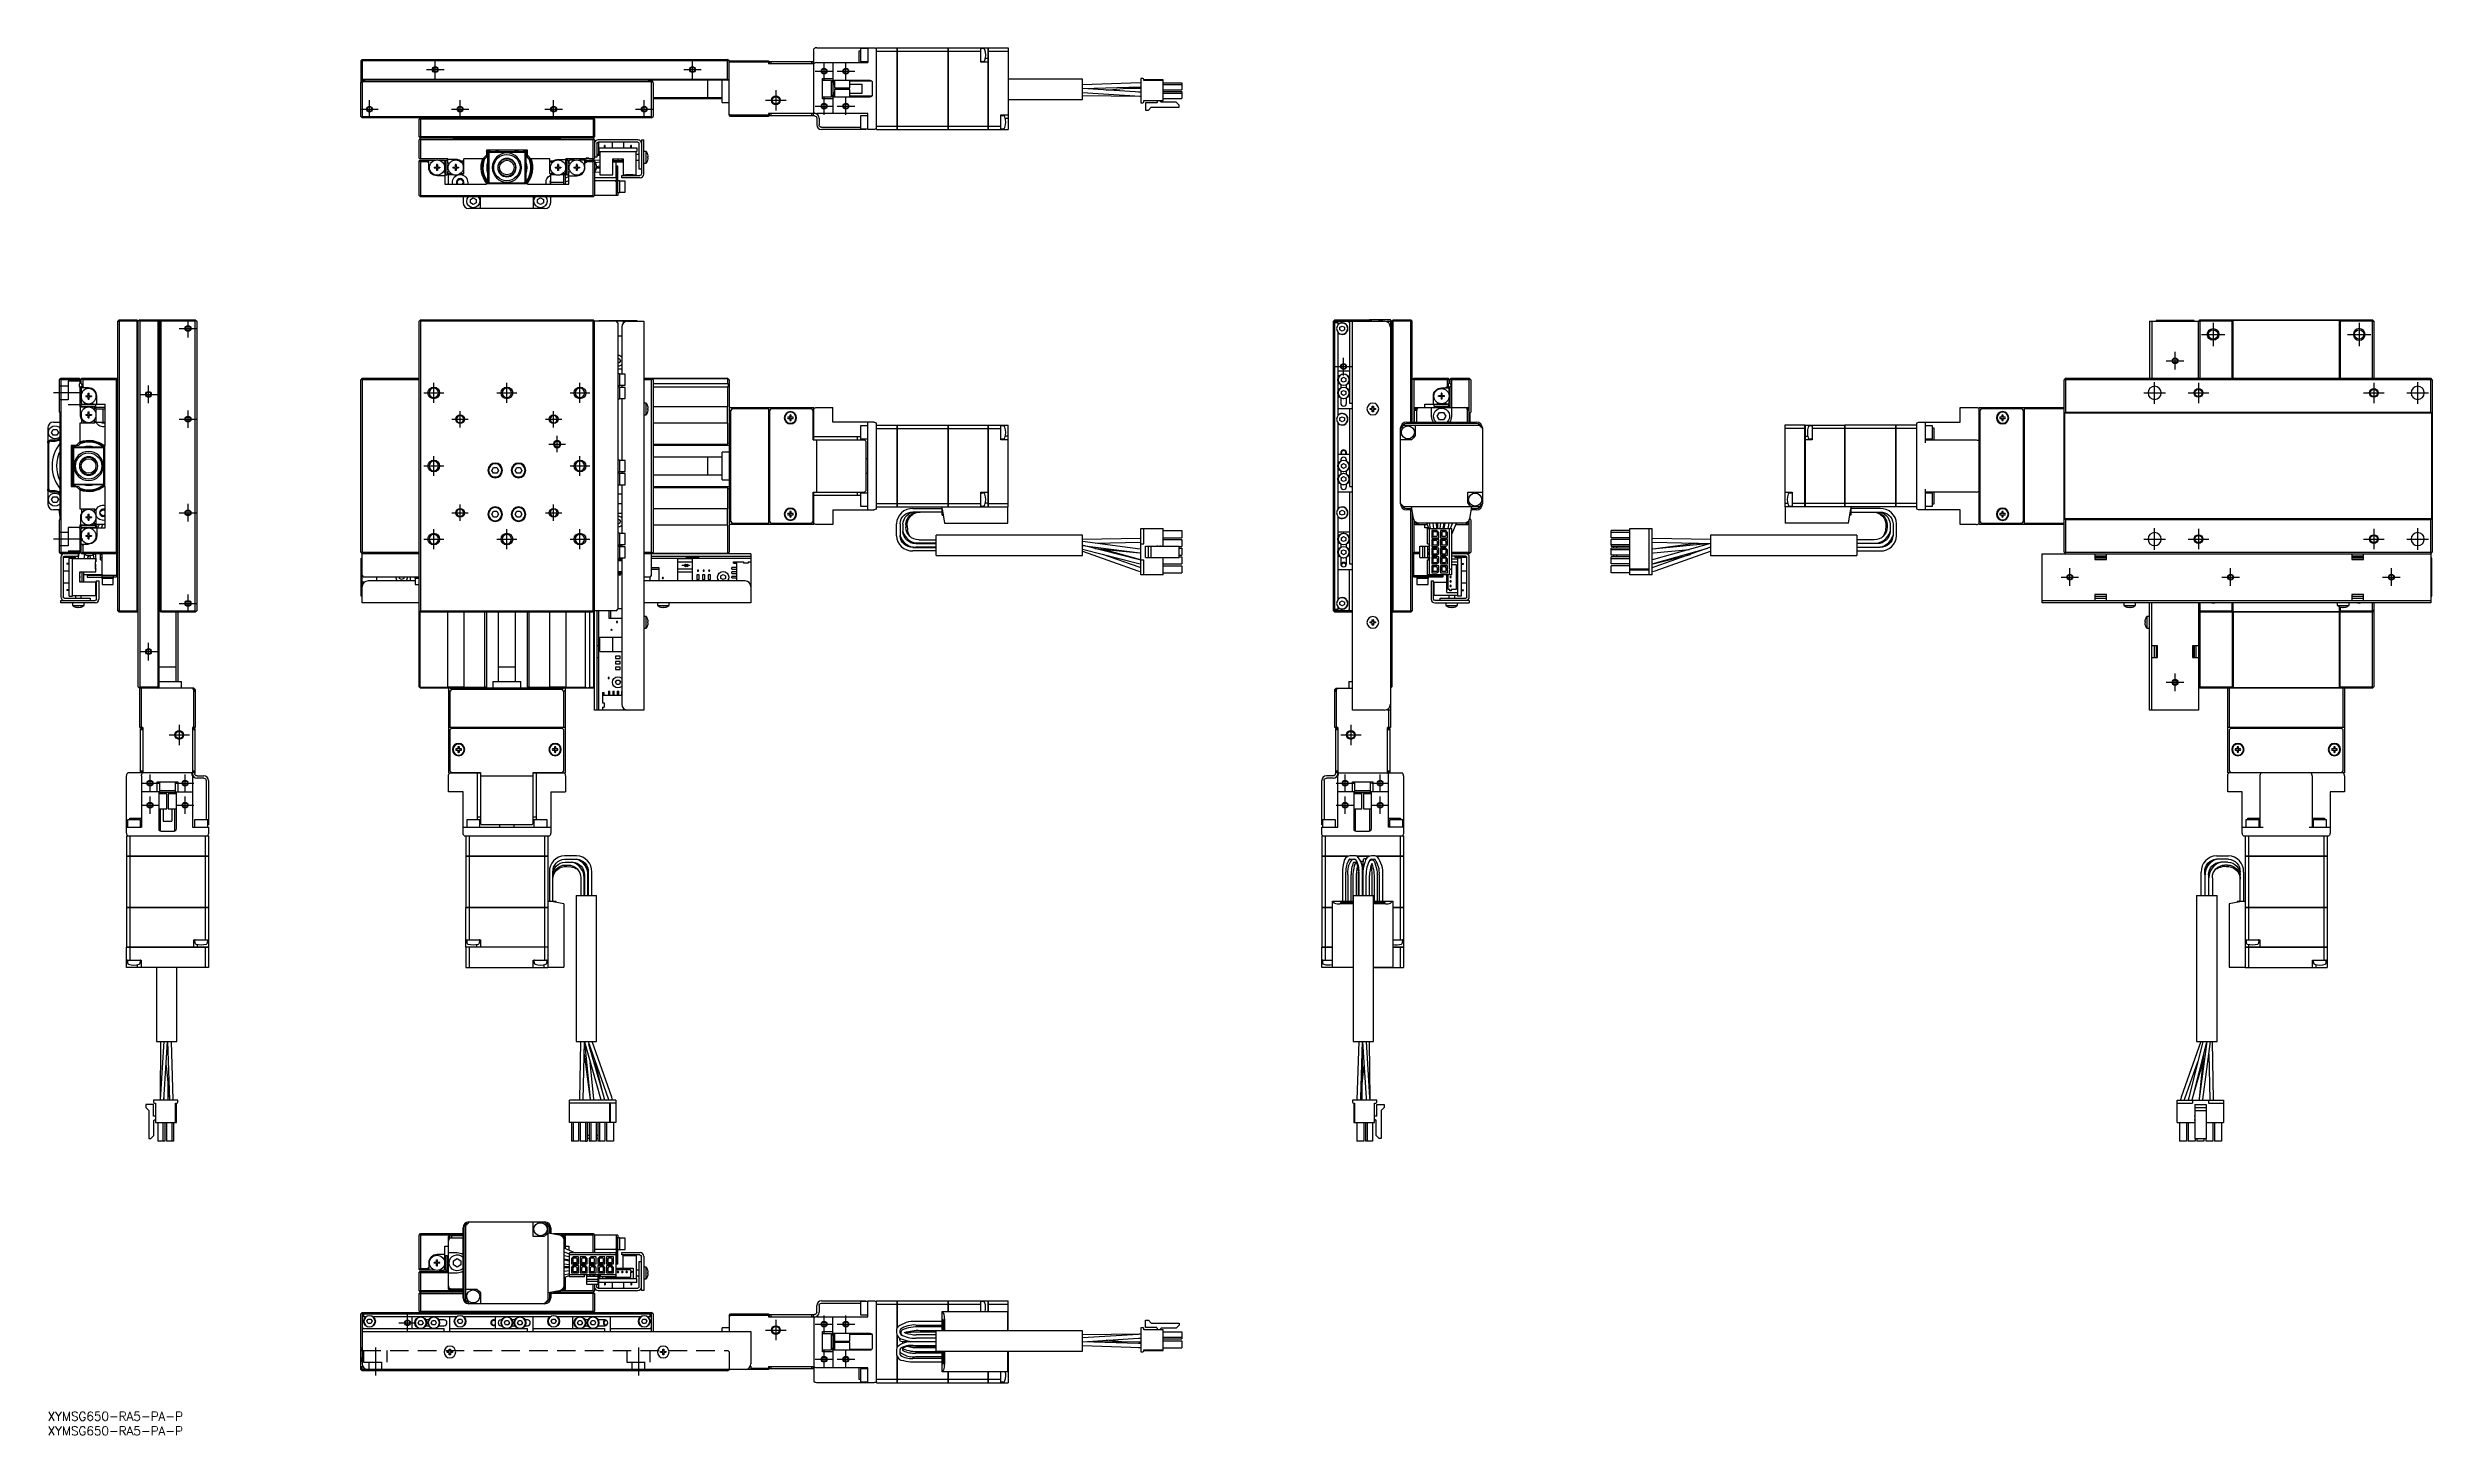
# Model space of a CAD drawing. Extents: x 0 to 816, y -8 to 467.
import ezdxf

# ---------------------------------------------------------------- set-up
doc = ezdxf.new("R2010")
doc.units = 0
doc.header["$LTSCALE"] = 0.5
doc.linetypes.add('CENTER', pattern=[50.8, 31.75, -6.35, 6.35, -6.35])
doc.linetypes.add('DASHED', pattern=[19.05, 12.7, -6.35])
for name, color, linetype in [('MSM_CENTER', 1, 'CENTER'), ('MSM_CONTINUOUS', 7, 'CONTINUOUS'), ('MSM_DASHED', 4, 'DASHED'), ('MSM_NARROW', 5, 'CONTINUOUS'), ('MSM_PART_NUMBER', 7, 'CONTINUOUS')]:
    doc.layers.add(name, color=color, linetype=linetype)
doc.styles.get("Standard").update_dxf_attribs({"font": 'txt.shx', "height": 1, "bigfont": 'bigfont.shx'})

msp = doc.modelspace()

# ---------------------------------------------------------------- texts
at = {"layer": 'MSM_PART_NUMBER'}
for p in [(0, -3), (0, -8)]:
    msp.add_text('XYMSG650-RA5-PA-P', height=3, dxfattribs=at).set_placement(p)

# ---------------------------------------------------------------- linework, layer by layer
at = {"layer": 'MSM_CENTER'}
for p, q in [((129.59, 459.14), (135.59, 459.14)), ((132.59, 456.14), (132.59, 462.14)), ((217.59, 459.14), (223.59, 459.14)), ((220.59, 456.14), (220.59, 462.14)), ((262.59, 458.64), (268.59, 458.64)), ((265.59, 455.64), (265.59, 461.64)), ((270.09, 458.64), (276.09, 458.64)), ((273.09, 455.64), (273.09, 461.64)), ((249.09, 452.14), (249.09, 445.14)), ((265.59, 443.64), (265.59, 449.64)), ((273.09, 443.64), (273.09, 449.64)), ((107.09, 445.64), (113.09, 445.64)), ((110.09, 442.64), (110.09, 448.64)), ((138.09, 445.64), (144.09, 445.64)), ((141.09, 442.64), (141.09, 448.64)), ((170.09, 445.64), (176.09, 445.64)), ((173.09, 442.64), (173.09, 448.64)), ((201.09, 445.64), (207.09, 445.64)), ((204.09, 442.64), (204.09, 448.64)), ((245.59, 448.64), (252.59, 448.64)), ((262.59, 446.64), (268.59, 446.64)), ((270.09, 446.64), (276.09, 446.64)), ((45, 370.56), (51, 370.56)), ((48, 367.56), (48, 373.56)), ((736.79, 368.56), (744.79, 368.56)), ((740.79, 372.56), (740.79, 364.56)), ((786.79, 368.56), (794.79, 368.56)), ((790.79, 372.56), (790.79, 364.56)), ((443.34, 354.56), (443.34, 360.56)), ((724.79, 359.56), (730.79, 359.56)), ((727.79, 356.56), (727.79, 362.56)), ((34.5, 345.06), (34.5, 351.06)), ((132.09, 345.16), (132.09, 351.96)), ((157.09, 345.16), (157.09, 351.96)), ((182.09, 345.16), (182.09, 351.96)), ((440.34, 357.56), (446.34, 357.56)), ((720.79, 344.86), (720.79, 352.26)), ((735.79, 352.06), (735.79, 345.06)), ((795.79, 352.06), (795.79, 345.06)), ((810.79, 344.86), (810.79, 352.26)), ((12, 348.56), (2, 348.56)), ((31.5, 348.06), (37.5, 348.06)), ((128.69, 348.56), (135.49, 348.56)), ((153.69, 348.56), (160.49, 348.56)), ((178.69, 348.56), (185.49, 348.56)), ((717.09, 348.56), (724.49, 348.56)), ((732.29, 348.56), (739.29, 348.56)), ((792.29, 348.56), (799.29, 348.56)), ((807.09, 348.56), (814.49, 348.56)), ((45, 339.56), (51, 339.56)), ((48, 336.56), (48, 342.56)), ((138.29, 339.56), (143.89, 339.56)), ((141.09, 336.76), (141.09, 342.36)), ((170.29, 339.56), (175.89, 339.56)), ((173.09, 336.76), (173.09, 342.36)), ((132.09, 320.16), (132.09, 326.96)), ((171.49, 331.06), (177.09, 331.06)), ((174.29, 328.26), (174.29, 333.86)), ((182.09, 320.16), (182.09, 326.96)), ((128.69, 323.56), (135.49, 323.56)), ((178.69, 323.56), (185.49, 323.56)), ((48, 304.56), (48, 310.56)), ((141.09, 304.76), (141.09, 310.36)), ((173.09, 304.76), (173.09, 310.36)), ((45, 307.56), (51, 307.56)), ((132.09, 295.16), (132.09, 301.96)), ((138.29, 307.56), (143.89, 307.56)), ((157.09, 295.16), (157.09, 301.96)), ((170.29, 307.56), (175.89, 307.56)), ((182.09, 295.16), (182.09, 301.96)), ((720.79, 294.86), (720.79, 302.26)), ((735.79, 302.06), (735.79, 295.06)), ((795.79, 302.06), (795.79, 295.06)), ((810.79, 294.86), (810.79, 302.26)), ((12, 298.56), (2, 298.56)), ((128.69, 298.56), (135.49, 298.56)), ((153.69, 298.56), (160.49, 298.56)), ((178.69, 298.56), (185.49, 298.56)), ((717.09, 298.56), (724.49, 298.56)), ((732.29, 298.56), (739.29, 298.56)), ((792.29, 298.56), (799.29, 298.56)), ((807.09, 298.56), (814.49, 298.56)), ((688.79, 285.56), (694.79, 285.56)), ((691.79, 282.56), (691.79, 288.56)), ((743.79, 285.56), (749.79, 285.56)), ((746.79, 282.56), (746.79, 288.56)), ((798.79, 285.56), (804.79, 285.56)), ((801.79, 282.56), (801.79, 288.56)), ((48, 273.56), (48, 279.56)), ((45, 276.56), (51, 276.56)), ((34.5, 257.06), (34.5, 263.06)), ((31.5, 260.06), (37.5, 260.06)), ((724.79, 249.56), (730.79, 249.56)), ((727.79, 246.56), (727.79, 252.56)), ((41.5, 231.56), (48.5, 231.56)), ((45, 235.06), (45, 228.06)), ((442.34, 231.56), (449.34, 231.56)), ((445.84, 235.06), (445.84, 228.06)), ((32, 215.06), (38, 215.06)), ((35, 212.06), (35, 218.06)), ((44, 215.06), (50, 215.06)), ((47, 212.06), (47, 218.06)), ((440.84, 215.06), (446.84, 215.06)), ((443.84, 212.06), (443.84, 218.06)), ((452.84, 215.06), (458.84, 215.06)), ((455.84, 212.06), (455.84, 218.06)), ((32, 207.56), (38, 207.56)), ((35, 204.56), (35, 210.56)), ((44, 207.56), (50, 207.56)), ((47, 204.56), (47, 210.56)), ((440.84, 207.56), (446.84, 207.56)), ((443.84, 204.56), (443.84, 210.56)), ((452.84, 207.56), (458.84, 207.56)), ((455.84, 204.56), (455.84, 210.56)), ((123.09, 27.5), (123.09, 33.5)), ((265.59, 27), (265.59, 33)), ((273.09, 27), (273.09, 33)), ((120.09, 30.5), (126.09, 30.5)), ((245.59, 28), (252.59, 28)), ((249.09, 31.5), (249.09, 24.5)), ((262.59, 30), (268.59, 30)), ((270.09, 30), (276.09, 30)), ((112.09, 22), (112.09, 12.5)), ((202.09, 22), (202.09, 12.5)), ((262.59, 18), (268.59, 18)), ((265.59, 15), (265.59, 21)), ((270.09, 18), (276.09, 18)), ((273.09, 15), (273.09, 21))]:
    msp.add_line(p, q, dxfattribs=at)
at = {"layer": 'MSM_CONTINUOUS'}
for p, q in [((262.09, 461.16), (262.09, 466.26)), ((263.09, 466.64), (282.59, 466.64)), ((277.59, 465.59), (278.09, 465.59)), ((277.59, 461.54), (277.59, 465.59)), ((278.09, 466.39), (278.09, 461.89)), ((280.59, 466.39), (278.09, 466.39)), ((280.59, 466.64), (280.59, 461.54)), ((283.59, 438.64), (283.59, 466.64)), ((283.59, 466.64), (290.58, 466.64)), ((283.59, 465.49), (290.58, 465.49)), ((290.58, 438.64), (290.58, 466.64)), ((290.59, 466.63), (290.58, 466.63)), ((290.59, 465.48), (290.58, 465.48)), ((290.59, 466.64), (290.59, 438.64)), ((290.59, 466.64), (308.08, 466.64)), ((290.59, 465.49), (308.08, 465.49)), ((308.08, 438.64), (308.08, 466.64)), ((308.09, 466.63), (308.08, 466.63)), ((308.09, 465.48), (308.08, 465.48)), ((308.09, 466.64), (308.09, 438.64)), ((308.09, 466.64), (321.69, 466.64)), ((308.09, 465.49), (319.19, 465.49)), ((319.19, 461.64), (319.19, 466.64)), ((320.17, 466.31), (319.4, 466.37)), ((321.69, 438.64), (321.69, 466.64)), ((321.69, 466.63), (321.7, 466.63)), ((321.69, 465.48), (321.7, 465.48)), ((321.7, 466.64), (321.7, 438.64)), ((321.7, 466.64), (328.59, 466.64)), ((321.7, 465.49), (328.59, 465.49)), ((328.59, 466.64), (328.59, 438.64)), ((107.09, 462.14), (107.59, 462.64)), ((107.09, 462.14), (107.09, 454.94)), ((107.34, 462.39), (107.59, 462.14)), ((107.59, 462.64), (232.59, 462.64)), ((107.59, 462.14), (107.59, 455.84)), ((232.59, 462.14), (107.59, 462.14)), ((233.09, 462.14), (232.59, 462.64)), ((232.59, 462.14), (232.84, 462.39)), ((232.59, 455.84), (232.59, 462.14)), ((233.09, 443.64), (233.09, 462.14)), ((233.09, 462.14), (246.59, 462.14)), ((246.59, 461.64), (233.09, 461.64)), ((246.59, 462.14), (246.59, 461.14)), ((262.09, 461.14), (246.59, 461.14)), ((246.89, 461.14), (246.89, 461.94)), ((246.89, 461.94), (261.89, 461.94)), ((247.39, 461.94), (247.39, 461.14)), ((261.39, 461.14), (261.39, 461.94)), ((261.89, 461.94), (261.89, 461.14)), ((262.09, 444.14), (262.09, 461.14)), ((263.09, 461.54), (280.59, 461.54)), ((268.59, 461.54), (268.59, 455.51)), ((278.09, 461.89), (280.59, 461.89)), ((321.69, 461.64), (319.19, 461.64)), ((319.4, 461.91), (320.17, 461.98)), ((321.69, 462.89), (320.76, 462.89)), ((232.69, 455.64), (107.09, 455.64)), ((108.49, 455.44), (107.09, 455.44)), ((107.09, 454.64), (107.49, 455.04)), ((107.19, 454.84), (107.09, 454.94)), ((107.09, 443.14), (107.09, 454.64)), ((107.19, 454.74), (107.19, 454.94)), ((107.59, 455.84), (107.39, 455.64)), ((108.19, 455.24), (107.49, 455.24)), ((107.49, 455.04), (107.59, 455.14)), ((107.49, 455.04), (107.59, 454.94)), ((107.59, 455.84), (232.59, 455.84)), ((107.59, 455.14), (206.59, 455.14)), ((107.59, 454.94), (107.59, 443.14)), ((206.59, 454.94), (107.59, 454.94)), ((108.49, 455.14), (108.49, 455.44)), ((232.59, 455.54), (205.69, 455.54)), ((205.69, 455.14), (205.69, 455.54)), ((206.69, 455.24), (205.99, 455.24)), ((206.59, 455.14), (206.69, 455.04)), ((206.59, 454.94), (206.69, 455.04)), ((206.59, 443.14), (206.59, 454.94)), ((206.69, 455.04), (207.09, 454.64)), ((206.99, 454.94), (206.99, 454.74)), ((207.09, 454.64), (207.09, 443.14)), ((207.09, 449.64), (230.79, 449.64)), ((230.79, 449.14), (207.09, 449.14)), ((225.79, 449.64), (225.79, 455.54)), ((230.79, 447.89), (230.79, 455.54)), ((232.59, 455.54), (233.09, 456.04)), ((232.74, 455.69), (232.59, 455.84)), ((265.09, 456.14), (268.59, 456.14)), ((265.09, 449.14), (265.09, 456.14)), ((268.09, 455.39), (265.09, 455.39)), ((265.09, 449.89), (268.09, 449.89)), ((268.59, 449.14), (265.09, 449.14)), ((268.09, 449.89), (268.09, 455.39)), ((268.59, 455.51), (268.68, 455.51)), ((268.68, 449.77), (268.59, 449.8)), ((268.59, 449.77), (268.59, 444.14)), ((268.59, 449.77), (268.68, 449.77)), ((268.6, 455.49), (268.68, 455.51)), ((268.69, 449.77), (268.69, 455.52)), ((268.89, 455.14), (268.69, 454.94)), ((268.69, 453.78), (268.89, 454.14)), ((268.89, 451.14), (268.69, 451.51)), ((268.69, 450.34), (268.89, 450.14)), ((268.89, 455.54), (281.29, 455.54)), ((268.89, 455.14), (268.89, 454.14)), ((269.19, 455.14), (268.89, 455.14)), ((268.89, 454.14), (269.19, 454.14)), ((268.89, 451.14), (268.89, 450.14)), ((268.89, 451.14), (269.19, 451.14)), ((268.89, 450.14), (269.19, 450.14)), ((281.29, 449.74), (268.89, 449.74)), ((269.19, 455.54), (269.19, 452.89)), ((269.19, 452.89), (274.39, 452.89)), ((269.19, 452.39), (269.19, 449.74)), ((274.39, 452.39), (269.19, 452.39)), ((274.39, 452.89), (274.39, 455.54)), ((281.98, 455.14), (274.39, 455.14)), ((274.39, 454.14), (278.59, 454.14)), ((274.39, 449.74), (274.39, 452.39)), ((274.39, 451.14), (278.59, 451.14)), ((274.39, 450.14), (281.98, 450.14)), ((278.59, 451.14), (278.59, 454.14)), ((282.09, 454.74), (282.09, 450.54)), ((353.99, 455.87), (328.59, 455.87)), ((328.59, 448.87), (353.99, 448.87)), ((353.99, 448.87), (353.99, 455.87)), ((373.87, 454.59), (353.99, 453.94)), ((353.99, 452.64), (373.91, 453.29)), ((353.99, 451.34), (373.78, 450.1)), ((353.99, 450.24), (373.65, 450.09)), ((373.86, 451.4), (354, 452.64)), ((362.14, 452.13), (373.71, 453.26)), ((368.47, 452.75), (373.32, 452.78)), ((373.99, 451.4), (373.21, 451.44)), ((373.32, 452.78), (373.99, 452.79)), ((373.65, 450.09), (373.99, 450.09)), ((373.71, 453.26), (373.99, 453.28)), ((373.78, 450.1), (373.99, 450.09)), ((373.99, 451.39), (373.86, 451.4)), ((373.99, 454.59), (373.87, 454.59)), ((373.91, 453.29), (373.99, 453.29)), ((374.71, 456.11), (373.99, 456.11)), ((373.99, 456.11), (373.99, 447.83)), ((375.01, 455.4), (375.01, 455.81)), ((381.64, 455.65), (375.01, 455.65)), ((381.64, 455.4), (375.01, 455.4)), ((381.64, 448.54), (381.64, 455.65)), ((381.64, 454.67), (387.99, 454.67)), ((381.64, 454.07), (387.99, 454.07)), ((381.64, 452.27), (387.99, 452.27)), ((381.64, 451.67), (387.99, 451.67)), ((381.64, 451.07), (387.99, 451.07)), ((381.64, 449.27), (387.99, 449.27)), ((387.99, 454.67), (387.99, 452.27)), ((387.99, 451.67), (387.99, 449.27)), ((107.59, 442.64), (107.09, 443.14)), ((107.59, 443.14), (107.34, 442.89)), ((107.59, 443.14), (206.59, 443.14)), ((206.59, 442.64), (107.59, 442.64)), ((127.09, 442.14), (127.59, 442.64)), ((127.09, 436.14), (127.09, 442.14)), ((187.09, 442.14), (127.09, 442.14)), ((127.59, 442.14), (127.79, 442.64)), ((127.59, 442.14), (127.59, 435.64)), ((138.94, 442.34), (138.64, 442.64)), ((138.94, 442.34), (175.24, 442.34)), ((175.54, 442.64), (175.24, 442.34)), ((186.38, 442.64), (186.59, 442.14)), ((186.59, 442.64), (187.09, 442.14)), ((186.59, 442.14), (186.59, 435.64)), ((187.09, 442.14), (187.09, 436.14)), ((206.84, 442.89), (206.59, 443.14)), ((206.59, 442.64), (207.09, 443.14)), ((230.79, 447.89), (233.09, 447.89)), ((233.09, 443.95), (233.7, 443.64)), ((233.59, 443.14), (233.09, 443.64)), ((246.59, 443.14), (233.59, 443.14)), ((233.7, 443.64), (246.59, 443.64)), ((233.7, 443.64), (234.2, 443.14)), ((262.29, 444.14), (246.59, 444.14)), ((246.59, 444.14), (246.59, 443.14)), ((246.89, 443.34), (246.89, 444.14)), ((262.29, 443.34), (246.89, 443.34)), ((247.39, 444.14), (247.39, 443.34)), ((261.39, 443.34), (261.39, 444.14)), ((261.89, 444.14), (261.89, 443.34)), ((280.59, 444.14), (263.09, 444.14)), ((263.09, 442.54), (263.09, 440.24)), ((263.89, 442.54), (263.89, 440.24)), ((278.09, 443.39), (278.09, 438.89)), ((280.59, 443.39), (278.09, 443.39)), ((280.59, 438.64), (280.59, 444.14)), ((326.09, 438.64), (326.09, 443.64)), ((326.09, 443.64), (328.59, 443.64)), ((327.06, 443.31), (326.29, 443.37)), ((328.59, 442.39), (327.65, 442.39)), ((373.99, 447.83), (374.71, 447.83)), ((375.01, 448.54), (381.64, 448.54)), ((375.01, 448.13), (375.01, 448.54)), ((379.39, 447.79), (375.54, 447.79)), ((375.54, 447.79), (375.54, 445.26)), ((375.54, 445.26), (376.54, 445.26)), ((376.54, 445.26), (377.56, 446.28)), ((377.56, 446.28), (387.1, 446.28)), ((379.54, 448.54), (379.54, 447.94)), ((380.69, 448.26), (380.69, 448.54)), ((386.1, 447.98), (380.97, 447.98)), ((387.1, 446.98), (386.1, 447.98)), ((387.1, 446.28), (387.1, 446.98)), ((187.09, 436.14), (127.09, 436.14)), ((127.09, 436.14), (127.59, 435.64)), ((127.09, 435.14), (127.34, 435.39)), ((127.09, 428.84), (127.09, 435.14)), ((127.34, 435.39), (127.59, 435.64)), ((127.34, 435.39), (127.59, 435.14)), ((186.59, 435.64), (127.59, 435.64)), ((127.59, 435.14), (127.59, 428.64)), ((186.59, 435.14), (127.59, 435.14)), ((138.99, 435.34), (138.69, 435.64)), ((138.99, 435.34), (175.19, 435.34)), ((142.09, 435.34), (142.09, 435.64)), ((172.09, 435.64), (172.09, 435.34)), ((172.79, 435.64), (174.49, 435.34)), ((175.49, 435.64), (175.19, 435.34)), ((187.09, 436.14), (186.59, 435.64)), ((186.59, 435.64), (186.84, 435.39)), ((186.59, 435.14), (186.84, 435.39)), ((186.59, 428.64), (186.59, 435.14)), ((186.84, 435.39), (187.09, 435.14)), ((187.09, 435.14), (187.09, 428.84)), ((187.89, 433.94), (187.89, 429.14)), ((188.39, 434.14), (187.94, 434.14)), ((201.89, 435.14), (188.29, 435.14)), ((201.89, 434.34), (188.29, 434.34)), ((188.39, 434.14), (188.39, 430.14)), ((190.71, 433.14), (190.46, 433.14)), ((190.46, 432.34), (190.46, 433.14)), ((190.71, 432.34), (190.71, 433.14)), ((193.09, 434.34), (193.09, 432.34)), ((197.09, 432.34), (197.09, 434.34)), ((199.71, 433.14), (199.46, 433.14)), ((199.46, 432.34), (199.46, 433.14)), ((199.71, 432.34), (199.71, 433.14)), ((202.29, 425.14), (202.29, 433.94)), ((203.09, 435.14), (203.89, 435.14)), ((203.09, 435.14), (203.09, 423.44)), ((203.89, 423.34), (203.89, 435.14)), ((264.69, 439.44), (278.09, 439.44)), ((279.89, 438.64), (264.69, 438.64)), ((278.09, 438.89), (280.59, 438.89)), ((279.39, 438.64), (279.39, 438.89)), ((279.89, 438.89), (279.89, 438.64)), ((282.59, 438.64), (280.59, 438.64)), ((283.59, 439.8), (290.58, 439.8)), ((283.59, 438.64), (290.58, 438.64)), ((290.59, 439.8), (290.58, 439.8)), ((290.59, 438.65), (290.58, 438.65)), ((290.59, 439.8), (308.08, 439.8)), ((290.59, 438.64), (308.08, 438.64)), ((308.09, 439.8), (308.08, 439.8)), ((308.09, 438.65), (308.08, 438.65)), ((308.09, 439.8), (321.69, 439.8)), ((308.09, 438.64), (321.69, 438.64)), ((321.69, 439.8), (321.7, 439.8)), ((321.69, 438.65), (321.7, 438.65)), ((321.7, 439.8), (326.09, 439.8)), ((321.7, 438.64), (328.59, 438.64)), ((326.29, 438.91), (327.06, 438.98)), ((127.29, 428.64), (127.09, 428.84)), ((127.09, 427.94), (127.29, 428.14)), ((127.09, 416.14), (127.09, 427.94)), ((127.19, 428.04), (127.59, 427.64)), ((136.89, 428.64), (127.29, 428.64)), ((127.29, 428.14), (132.47, 428.14)), ((127.59, 427.64), (127.59, 416.14)), ((129.89, 427.64), (127.59, 427.64)), ((130.39, 427.99), (129.89, 427.64)), ((129.89, 427.64), (130.39, 427.14)), ((130.39, 425.64), (130.39, 428.14)), ((132.19, 425.79), (132.98, 425.79)), ((132.19, 425.79), (132.19, 425.5)), ((132.19, 425.5), (132.98, 425.5)), ((132.72, 425.79), (132.72, 425.5)), ((133.04, 426.64), (133.04, 425.85)), ((133.33, 426.64), (133.04, 426.64)), ((133.04, 426.11), (133.33, 426.11)), ((133.04, 425.44), (133.04, 424.64)), ((133.04, 425.17), (133.33, 425.17)), ((133.33, 424.64), (133.04, 424.64)), ((133.33, 426.64), (133.33, 425.85)), ((133.33, 425.44), (133.33, 424.64)), ((133.39, 425.79), (134.19, 425.79)), ((133.39, 425.5), (134.19, 425.5)), ((133.66, 425.5), (133.66, 425.79)), ((133.9, 428.14), (135.59, 428.14)), ((134.19, 425.79), (134.19, 425.5)), ((135.51, 424.31), (135.89, 424.1)), ((135.89, 427.84), (135.59, 428.14)), ((135.89, 427.19), (135.75, 427.11)), ((135.89, 427.84), (135.89, 427.19)), ((136.09, 423.14), (136.09, 428.14)), ((136.09, 428.14), (136.69, 428.14)), ((136.69, 423.14), (136.69, 428.14)), ((136.89, 427.19), (136.89, 428.64)), ((139.59, 428.44), (136.89, 428.44)), ((137.26, 426.97), (136.89, 427.19)), ((137.09, 427.07), (137.09, 427.07)), ((137.09, 424.21), (137.09, 424.22)), ((138.59, 425.79), (139.38, 425.79)), ((138.59, 425.79), (138.59, 425.5)), ((138.59, 425.5), (139.38, 425.5)), ((139.12, 425.79), (139.12, 425.5)), ((139.73, 426.64), (139.44, 426.64)), ((139.44, 426.64), (139.44, 425.85)), ((139.44, 426.11), (139.73, 426.11)), ((139.44, 425.44), (139.44, 424.64)), ((139.44, 425.17), (139.73, 425.17)), ((139.73, 424.64), (139.44, 424.64)), ((139.73, 426.64), (139.73, 425.85)), ((139.73, 425.44), (139.73, 424.64)), ((139.79, 425.79), (140.59, 425.79)), ((139.79, 425.5), (140.59, 425.5)), ((140.06, 425.5), (140.06, 425.79)), ((140.59, 425.79), (140.59, 425.5)), ((141.18, 427.94), (142.39, 427.94)), ((142.39, 427.44), (141.73, 427.44)), ((149.59, 428.64), (142.39, 428.64)), ((142.39, 423.64), (142.39, 428.64)), ((148.88, 428.64), (150.09, 429.85)), ((150.09, 429.14), (149.59, 428.64)), ((150.09, 431.64), (150.09, 429.14)), ((164.09, 431.64), (150.09, 431.64)), ((150.59, 430.34), (151.39, 431.14)), ((150.59, 420.94), (150.59, 430.34)), ((150.89, 430.64), (150.89, 420.64)), ((163.09, 430.84), (151.09, 430.84)), ((151.39, 431.14), (162.79, 431.14)), ((154.22, 426.95), (154.29, 427.02)), ((154.29, 424.27), (154.22, 424.33)), ((154.29, 427.08), (154.29, 427.02)), ((154.29, 424.27), (154.29, 424.2)), ((156.03, 428.61), (156.02, 428.61)), ((162.79, 431.14), (163.59, 430.34)), ((163.29, 420.64), (163.29, 430.64)), ((163.59, 430.34), (163.59, 420.94)), ((164.09, 429.14), (164.09, 431.64)), ((164.09, 429.85), (165.29, 428.64)), ((164.59, 428.64), (164.09, 429.14)), ((171.79, 428.64), (164.59, 428.64)), ((171.79, 423.64), (171.79, 428.64)), ((171.79, 427.94), (172.99, 427.94)), ((172.44, 427.44), (171.79, 427.44)), ((173.59, 425.79), (174.38, 425.79)), ((173.59, 425.79), (173.59, 425.5)), ((173.59, 425.5), (174.38, 425.5)), ((174.12, 425.79), (174.12, 425.5)), ((174.44, 426.64), (174.44, 425.85)), ((174.73, 426.64), (174.44, 426.64)), ((174.44, 426.11), (174.73, 426.11)), ((174.44, 425.44), (174.44, 424.64)), ((174.44, 425.17), (174.73, 425.17)), ((174.73, 424.64), (174.44, 424.64)), ((174.59, 428.44), (177.29, 428.44)), ((174.73, 426.64), (174.73, 425.85)), ((174.73, 425.44), (174.73, 424.64)), ((174.79, 425.79), (175.59, 425.79)), ((174.79, 425.5), (175.59, 425.5)), ((175.06, 425.5), (175.06, 425.79)), ((175.59, 425.79), (175.59, 425.5)), ((177.29, 427.19), (176.91, 426.97)), ((177.09, 427.07), (177.09, 427.07)), ((177.09, 424.21), (177.09, 424.22)), ((186.89, 428.64), (177.29, 428.64)), ((177.29, 427.19), (177.29, 428.64)), ((177.29, 428.43), (178.61, 428.14)), ((177.29, 427.32), (177.49, 427.3)), ((177.49, 423.14), (177.49, 428.14)), ((177.49, 428.14), (178.09, 428.14)), ((178.09, 423.14), (178.09, 428.14)), ((178.09, 427.25), (178.29, 427.23)), ((178.59, 428.14), (178.29, 427.84)), ((178.29, 427.84), (178.29, 427.19)), ((178.43, 427.11), (178.29, 427.19)), ((178.29, 424.1), (178.66, 424.31)), ((178.47, 428.64), (179.65, 428.14)), ((178.49, 427.07), (178.49, 427.07)), ((180.27, 428.14), (178.59, 428.14)), ((178.6, 427.01), (178.59, 427.01)), ((179.99, 425.79), (180.78, 425.79)), ((179.99, 425.79), (179.99, 425.5)), ((179.99, 425.5), (180.78, 425.5)), ((180.52, 425.79), (180.52, 425.5)), ((180.84, 426.64), (180.84, 425.85)), ((181.13, 426.64), (180.84, 426.64)), ((180.84, 426.11), (181.13, 426.11)), ((180.84, 425.44), (180.84, 424.64)), ((180.84, 425.17), (181.13, 425.17)), ((181.13, 424.64), (180.84, 424.64)), ((181.13, 426.64), (181.13, 425.85)), ((181.13, 425.44), (181.13, 424.64)), ((181.19, 425.79), (181.99, 425.79)), ((181.19, 425.5), (181.99, 425.5)), ((181.46, 425.5), (181.46, 425.79)), ((182.72, 428.14), (181.54, 428.64)), ((184.03, 428.14), (181.7, 428.14)), ((185.01, 427.97), (181.95, 428.64)), ((181.99, 425.79), (181.99, 425.5)), ((183.79, 425.64), (183.79, 428.14)), ((184.29, 427.64), (183.79, 427.99)), ((183.79, 427.14), (184.29, 427.64)), ((186.59, 427.64), (184.29, 427.64)), ((185.35, 428.14), (186.89, 428.14)), ((186.59, 427.64), (186.99, 428.04)), ((186.59, 416.14), (186.59, 427.64)), ((187.09, 428.84), (186.89, 428.64)), ((186.89, 428.14), (187.09, 427.94)), ((188.84, 428.16), (186.96, 428.1)), ((187.89, 429.14), (187.09, 429.14)), ((187.09, 427.94), (187.09, 416.14)), ((188.84, 427.53), (187.45, 427.29)), ((188.84, 425.34), (187.71, 425.45)), ((188.84, 425.52), (187.72, 425.55)), ((187.74, 426.02), (188.84, 426.21)), ((187.89, 430.14), (188.39, 430.14)), ((188.84, 429.74), (187.89, 429.74)), ((188.34, 429.99), (188.34, 430.14)), ((188.59, 432.34), (188.59, 431.14)), ((188.59, 432.34), (201.59, 432.34)), ((188.59, 431.14), (201.59, 431.14)), ((188.84, 431.14), (188.84, 423.14)), ((193.34, 423.14), (193.34, 428.64)), ((193.34, 428.64), (196.84, 428.64)), ((196.84, 427.94), (193.34, 427.94)), ((196.84, 427.44), (193.34, 427.44)), ((194.34, 427.44), (194.34, 422.17)), ((195.09, 426.14), (194.59, 426.14)), ((194.59, 416.14), (194.59, 426.14)), ((195.09, 417.14), (195.09, 426.14)), ((196.84, 428.64), (196.84, 423.14)), ((201.34, 423.14), (201.34, 431.14)), ((202.29, 430.14), (201.34, 430.14)), ((201.34, 428.14), (202.29, 428.14)), ((201.59, 432.34), (201.59, 431.14)), ((203.09, 425.14), (202.29, 425.14)), ((204.79, 431.14), (203.89, 431.14)), ((203.89, 427.14), (204.79, 427.14)), ((204.79, 427.14), (204.79, 431.14)), ((205.34, 430.07), (205.34, 430.09)), ((205.34, 429.34), (205.47, 429.34)), ((205.34, 428.94), (205.34, 429.34)), ((205.47, 428.94), (205.34, 428.94)), ((205.34, 428.19), (205.34, 428.21)), ((127.34, 415.89), (127.09, 416.14)), ((127.59, 416.14), (127.34, 415.89)), ((127.59, 416.14), (186.59, 416.14)), ((135.89, 422.84), (133.19, 422.84)), ((135.89, 424.1), (135.89, 419.94)), ((135.89, 419.94), (150.09, 419.94)), ((136.09, 423.14), (136.69, 423.14)), ((136.89, 424.1), (137.03, 424.18)), ((136.89, 423.64), (136.89, 424.1)), ((136.89, 423.64), (137.93, 423.64)), ((136.89, 423.64), (137.39, 423.14)), ((137.09, 419.94), (137.09, 423.44)), ((138.87, 423.14), (137.39, 423.14)), ((141.89, 423.14), (140.3, 423.14)), ((141.25, 423.64), (142.39, 423.64)), ((141.89, 423.14), (142.39, 423.64)), ((150.09, 419.94), (150.09, 420.14)), ((150.09, 420.14), (164.09, 420.14)), ((150.89, 420.64), (150.59, 420.94)), ((150.89, 420.64), (151.09, 420.44)), ((151.39, 420.14), (151.09, 420.44)), ((151.09, 420.44), (163.09, 420.44)), ((153.92, 422.44), (154.11, 422.44)), ((154.34, 422.22), (154.11, 422.44)), ((154.34, 422.22), (154.17, 422.22)), ((154.34, 422.08), (154.34, 422.22)), ((154.34, 422.08), (154.34, 422.08)), ((156.02, 422.68), (156.02, 422.68)), ((160.06, 422.44), (159.84, 422.22)), ((160.01, 422.22), (159.84, 422.22)), ((159.84, 422.22), (159.84, 422.08)), ((160.06, 422.44), (160.25, 422.44)), ((163.09, 420.44), (162.79, 420.14)), ((163.09, 420.44), (163.29, 420.64)), ((163.59, 420.94), (163.29, 420.64)), ((164.09, 420.14), (164.09, 419.94)), ((164.09, 419.94), (178.29, 419.94)), ((171.79, 423.64), (172.93, 423.64)), ((171.79, 423.64), (172.29, 423.14)), ((173.87, 423.14), (172.04, 423.14)), ((172.04, 423.14), (172.04, 419.94)), ((172.04, 420.64), (176.54, 420.64)), ((176.79, 423.14), (175.3, 423.14)), ((176.25, 423.64), (177.29, 423.64)), ((176.54, 419.94), (176.54, 423.14)), ((176.79, 423.14), (177.29, 423.64)), ((177.49, 423.46), (177.09, 423.33)), ((177.09, 419.94), (177.09, 423.44)), ((178.29, 422.56), (177.09, 422.05)), ((177.09, 422.07), (177.22, 422.11)), ((177.09, 420.75), (178.29, 421.26)), ((177.15, 424.18), (177.29, 424.1)), ((177.29, 423.64), (177.29, 424.1)), ((177.49, 423.14), (178.09, 423.14)), ((178.29, 423.71), (178.09, 423.65)), ((178.29, 419.94), (178.29, 424.1)), ((178.29, 422.84), (180.99, 422.84)), ((186.84, 415.89), (186.59, 416.14)), ((187.09, 416.14), (186.84, 415.89)), ((194.34, 422.17), (187.09, 422.17)), ((195.59, 421.14), (187.09, 421.14)), ((195.09, 416.14), (187.09, 416.14)), ((187.28, 424.18), (188.84, 424.04)), ((188.84, 423.14), (193.34, 423.14)), ((194.09, 421.14), (194.59, 420.64)), ((194.59, 417.14), (195.59, 417.14)), ((195.09, 417.14), (195.09, 416.14)), ((195.59, 421.14), (195.59, 417.14)), ((197.59, 421.04), (195.59, 421.04)), ((195.59, 417.24), (197.59, 417.24)), ((196.39, 422.14), (196.39, 422.94)), ((196.39, 422.94), (202.59, 422.94)), ((202.69, 422.14), (196.39, 422.14)), ((196.84, 423.14), (197.84, 423.14)), ((197.59, 417.24), (197.59, 421.04)), ((197.84, 423.24), (200.34, 423.24)), ((197.84, 423.14), (197.84, 423.24)), ((198.64, 423.24), (198.64, 423.14)), ((198.64, 423.14), (199.54, 423.14)), ((199.01, 423.24), (199.01, 423.14)), ((199.16, 423.24), (199.16, 423.14)), ((199.54, 423.24), (199.54, 423.14)), ((200.34, 423.14), (200.34, 423.24)), ((200.34, 423.14), (201.34, 423.14)), ((127.59, 415.64), (127.34, 415.89)), ((186.59, 415.64), (127.59, 415.64)), ((142.09, 415.64), (142.09, 413.64)), ((148.09, 411.64), (144.09, 411.64)), ((144.59, 414.72), (145.59, 415.3)), ((144.59, 413.56), (144.59, 414.72)), ((145.59, 412.99), (144.59, 413.56)), ((145.59, 415.3), (146.59, 414.72)), ((146.59, 413.56), (145.59, 412.99)), ((146.59, 414.72), (146.59, 413.56)), ((148.09, 411.64), (148.09, 415.64)), ((166.09, 411.64), (148.09, 411.64)), ((166.09, 415.64), (166.09, 411.64)), ((170.09, 411.64), (166.09, 411.64)), ((167.59, 414.72), (168.59, 415.3)), ((167.59, 413.56), (167.59, 414.72)), ((168.59, 412.99), (167.59, 413.56)), ((168.59, 415.3), (169.59, 414.72)), ((169.59, 413.56), (168.59, 412.99)), ((169.59, 414.72), (169.59, 413.56)), ((172.79, 415.64), (172.09, 415.52)), ((172.09, 413.64), (172.09, 415.64)), ((186.84, 415.89), (186.59, 415.64)), ((24.5, 373.56), (24, 373.06)), ((24.5, 373.06), (24, 372.85)), ((24, 274.06), (24, 373.06)), ((24.5, 373.56), (24.5, 273.56)), ((24.5, 373.56), (30.5, 373.56)), ((31, 373.06), (24.5, 373.06)), ((30.5, 373.56), (31, 373.06)), ((30.5, 373.56), (30.5, 273.56)), ((31.5, 373.56), (31, 373.06)), ((31, 248.06), (31, 373.06)), ((31.5, 373.06), (31.25, 373.31)), ((31.5, 373.56), (38.7, 373.56)), ((37.8, 373.06), (31.5, 373.06)), ((31.5, 373.06), (31.5, 248.06)), ((38, 373.26), (37.8, 373.06)), ((37.8, 248.06), (37.8, 373.06)), ((38, 373.56), (38, 247.96)), ((38.2, 372.16), (38.2, 373.56)), ((38.5, 372.16), (38.2, 372.16)), ((38.4, 373.16), (38.4, 372.46)), ((38.5, 373.06), (39, 373.56)), ((38.5, 274.06), (38.5, 373.06)), ((38.7, 373.06), (38.6, 373.16)), ((38.7, 373.56), (38.8, 373.46)), ((38.7, 373.46), (38.9, 373.46)), ((50.5, 373.06), (38.7, 373.06)), ((38.7, 373.06), (38.7, 274.06)), ((39, 373.56), (50.5, 373.56)), ((50.5, 373.56), (51, 373.06)), ((50.75, 373.31), (50.5, 373.06)), ((50.5, 274.06), (50.5, 373.06)), ((51, 373.06), (51, 274.06)), ((127.34, 373.31), (127.09, 373.06)), ((127.09, 248.06), (127.09, 373.06)), ((127.59, 373.56), (127.34, 373.31)), ((127.59, 373.06), (127.34, 373.31)), ((127.59, 373.56), (186.59, 373.56)), ((186.59, 373.06), (127.59, 373.06)), ((127.59, 373.06), (127.59, 274.06)), ((186.84, 373.31), (186.59, 373.56)), ((186.84, 373.31), (186.59, 373.06)), ((186.59, 274.06), (186.59, 373.06)), ((187.09, 373.06), (186.84, 373.31)), ((197.84, 373.06), (187.09, 373.06)), ((187.09, 240.06), (187.09, 373.06)), ((188.59, 373.06), (188.59, 373.36)), ((188.59, 373.36), (201.59, 373.36)), ((195.09, 372.56), (194.59, 373.06)), ((195.09, 372.56), (195.09, 274.56)), ((195.09, 368.06), (196.39, 368.06)), ((196.39, 371.06), (196.39, 354.96)), ((196.84, 373.06), (196.84, 372.33)), ((197.84, 372.98), (197.84, 373.06)), ((198.39, 373.06), (203.89, 373.06)), ((201.59, 373.36), (201.59, 373.06)), ((203.89, 373.06), (203.89, 240.06)), ((440.34, 373.56), (439.84, 373.06)), ((439.84, 274.06), (439.84, 373.06)), ((440.34, 373.06), (440.09, 373.31)), ((440.34, 373.56), (451.84, 373.56)), ((440.34, 274.06), (440.34, 373.06)), ((440.34, 373.06), (457.34, 373.06)), ((441.34, 372.56), (440.34, 372.56)), ((441.34, 373.06), (441.34, 371.88)), ((441.34, 369.24), (441.34, 340.88)), ((442.09, 370.99), (442.84, 371.43)), ((442.09, 370.13), (442.09, 370.99)), ((442.84, 369.7), (442.09, 370.13)), ((442.84, 371.43), (443.59, 370.99)), ((443.59, 370.13), (442.84, 369.7)), ((443.59, 370.99), (443.59, 370.13)), ((444.84, 373.06), (445.34, 372.56)), ((445.34, 373.06), (445.34, 345.06)), ((446.34, 240.06), (446.34, 373.06)), ((451.84, 373.56), (452.34, 373.06)), ((451.94, 373.46), (452.14, 373.46)), ((452.04, 373.46), (452.14, 373.56)), ((459.34, 373.56), (452.14, 373.56)), ((452.24, 373.16), (452.14, 373.06)), ((452.44, 373.06), (452.44, 373.16)), ((452.64, 373.06), (452.64, 373.56)), ((452.84, 373.06), (452.84, 373.56)), ((453.04, 373.06), (452.84, 373.26)), ((456.54, 373.36), (455.34, 373.36)), ((455.34, 373.36), (455.34, 373.06)), ((456.54, 373.36), (456.54, 373.06)), ((458.14, 373.06), (459.34, 373.06)), ((459.34, 373.56), (459.84, 373.06)), ((459.59, 373.31), (459.34, 373.06)), ((459.34, 373.06), (459.34, 234.06)), ((460.34, 373.56), (459.84, 373.06)), ((466.34, 373.06), (459.84, 373.06)), ((459.84, 373.06), (459.84, 248.06)), ((460.34, 373.56), (466.34, 373.56)), ((460.34, 273.56), (460.34, 373.56)), ((466.34, 338.56), (466.34, 373.56)), ((466.84, 373.06), (466.34, 373.56)), ((466.84, 372.85), (466.34, 373.06)), ((466.84, 338.56), (466.84, 373.06)), ((718.99, 373.06), (735.79, 373.06)), ((718.99, 373.06), (718.99, 353.56)), ((719.79, 373.06), (719.79, 353.56)), ((721.29, 373.36), (721.29, 373.06)), ((734.29, 373.36), (721.29, 373.36)), ((734.29, 373.06), (734.29, 373.36)), ((735.79, 373.06), (736.29, 373.56)), ((735.79, 353.56), (735.79, 373.06)), ((736.29, 372.85), (735.79, 373.06)), ((736.5, 373.06), (736.29, 373.56)), ((736.29, 373.56), (795.29, 373.56)), ((736.5, 373.06), (736.29, 372.85)), ((736.29, 372.85), (736.29, 353.56)), ((747.34, 373.06), (736.5, 373.06)), ((747.34, 373.06), (747.64, 373.36)), ((747.34, 353.56), (747.34, 373.06)), ((783.94, 373.36), (747.64, 373.36)), ((747.64, 353.56), (747.64, 373.36)), ((783.94, 373.36), (783.94, 353.56)), ((783.94, 373.36), (784.24, 373.06)), ((784.24, 373.06), (784.24, 353.56)), ((795.08, 373.06), (784.24, 373.06)), ((795.29, 373.56), (795.08, 373.06)), ((795.29, 372.85), (795.08, 373.06)), ((795.29, 373.56), (795.79, 373.06)), ((795.79, 373.06), (795.29, 372.85)), ((795.29, 353.56), (795.29, 372.85)), ((795.79, 373.06), (795.79, 353.56)), ((195.09, 360.31), (195.52, 360.31)), ((195.52, 360.31), (195.95, 359.56)), ((195.95, 359.56), (195.52, 358.81)), ((4, 353.06), (4.5, 353.56)), ((4, 341.96), (4, 353.06)), ((4.5, 353.06), (4.25, 353.31)), ((4.5, 353.56), (10.8, 353.56)), ((4.5, 353.06), (4.5, 294.06)), ((11, 353.06), (4.5, 353.06)), ((10.8, 353.56), (11, 353.36)), ((11, 353.36), (11, 351.82)), ((11.6, 353.46), (11.5, 353.36)), ((11.5, 351.82), (11.5, 353.36)), ((11.6, 353.46), (11.7, 353.56)), ((12, 353.06), (11.6, 353.46)), ((11.7, 353.56), (23.5, 353.56)), ((23.5, 353.06), (12, 353.06)), ((12, 353.06), (12, 350.76)), ((23.5, 353.56), (24, 353.06)), ((23.75, 353.31), (23.5, 353.06)), ((23.5, 294.06), (23.5, 353.06)), ((107.59, 353.56), (107.09, 353.06)), ((107.09, 294.06), (107.09, 353.06)), ((107.34, 353.31), (107.59, 353.06)), ((107.59, 353.56), (127.09, 353.56)), ((107.59, 353.06), (107.59, 294.06)), ((127.09, 353.06), (107.59, 353.06)), ((195.52, 358.81), (195.09, 358.81)), ((196.39, 356.66), (195.09, 356.66)), ((195.59, 355.06), (195.09, 355.06)), ((195.09, 351.06), (195.59, 351.06)), ((195.59, 355.06), (195.59, 351.06)), ((197.59, 354.96), (195.59, 354.96)), ((195.59, 351.16), (197.59, 351.16)), ((196.39, 351.16), (196.39, 350.46)), ((197.59, 351.16), (197.59, 354.96)), ((203.89, 353.56), (232.59, 353.56)), ((206.59, 353.06), (203.89, 353.06)), ((207.09, 353.06), (206.59, 353.56)), ((206.59, 353.06), (206.84, 353.31)), ((206.59, 294.06), (206.59, 353.06)), ((232.69, 353.36), (206.79, 353.36)), ((207.09, 353.06), (207.09, 294.06)), ((207.09, 351.82), (232.69, 351.82)), ((233.09, 353.06), (232.59, 353.56)), ((232.69, 353.36), (232.74, 353.41)), ((232.69, 351.82), (232.69, 353.36)), ((233.09, 353.06), (233.09, 294.06)), ((441.34, 356.06), (445.34, 356.06)), ((442.34, 351.33), (442.34, 350.29)), ((442.59, 353.49), (443.34, 353.93)), ((442.59, 352.63), (442.59, 353.49)), ((443.34, 352.2), (442.59, 352.63)), ((443.34, 353.93), (444.09, 353.49)), ((444.09, 352.63), (443.34, 352.2)), ((444.09, 353.49), (444.09, 352.63)), ((444.34, 350.29), (444.34, 351.33)), ((466.84, 353.06), (467.34, 353.56)), ((467.34, 353.06), (467.09, 353.31)), ((467.34, 353.56), (479.14, 353.56)), ((467.34, 353.06), (467.34, 338.56)), ((478.84, 353.06), (467.34, 353.06)), ((479.24, 353.46), (478.84, 353.06)), ((478.84, 350.76), (478.84, 353.06)), ((479.14, 353.56), (479.34, 353.36)), ((479.34, 353.36), (479.34, 351.82)), ((479.84, 353.36), (479.89, 353.41)), ((479.84, 351.82), (479.84, 353.36)), ((479.89, 353.41), (480.04, 353.56)), ((479.89, 353.41), (480.24, 353.06)), ((480.04, 353.56), (486.34, 353.56)), ((480.24, 353.06), (480.24, 343.56)), ((486.34, 353.06), (480.24, 353.06)), ((486.34, 353.56), (486.84, 353.06)), ((486.59, 353.31), (486.34, 353.06)), ((486.34, 338.56), (486.34, 353.06)), ((486.84, 353.06), (486.84, 341.96)), ((690.29, 353.56), (689.79, 353.06)), ((689.79, 294.06), (689.79, 353.06)), ((690.04, 353.31), (690.29, 353.06)), ((690.29, 353.56), (815.29, 353.56)), ((690.29, 353.06), (690.29, 341.96)), ((815.29, 353.06), (690.29, 353.06)), ((815.79, 353.06), (815.29, 353.56)), ((815.29, 353.06), (815.54, 353.31)), ((815.29, 341.96), (815.29, 353.06)), ((815.79, 353.06), (815.79, 294.06)), ((11, 350.5), (11, 343.76)), ((11, 343.76), (12.46, 343.76)), ((11.2, 341.06), (11.2, 343.76)), ((11.5, 350.5), (11.5, 348.18)), ((14, 350.26), (11.5, 350.26)), ((11.5, 346.75), (11.5, 345.06)), ((11.5, 345.06), (11.8, 344.76)), ((11.5, 343.96), (11.5, 344.56)), ((16.5, 344.56), (11.5, 344.56)), ((16.5, 343.96), (11.5, 343.96)), ((12, 350.76), (11.65, 350.26)), ((11.8, 344.76), (12.46, 344.76)), ((12.5, 350.26), (12, 350.76)), ((12.54, 344.9), (12.46, 344.76)), ((12.46, 343.76), (12.67, 343.39)), ((12.58, 343.56), (12.57, 343.56)), ((13, 347.61), (13.8, 347.61)), ((13, 347.61), (13, 347.32)), ((13, 347.32), (13.8, 347.32)), ((13.53, 347.32), (13.53, 347.61)), ((13.86, 348.46), (14.15, 348.46)), ((13.86, 347.67), (13.86, 348.46)), ((14.15, 347.93), (13.86, 347.93)), ((13.86, 346.46), (13.86, 347.26)), ((13.86, 346.99), (14.15, 346.99)), ((13.86, 346.46), (14.15, 346.46)), ((14.15, 347.67), (14.15, 348.46)), ((14.15, 346.46), (14.15, 347.26)), ((14.21, 347.61), (15, 347.61)), ((14.21, 347.32), (15, 347.32)), ((14.47, 347.32), (14.47, 347.61)), ((15, 347.61), (15, 347.32)), ((15.54, 344.76), (15.33, 345.14)), ((15.43, 343.56), (15.42, 343.56)), ((15.46, 343.62), (15.54, 343.76)), ((15.54, 344.76), (19.7, 344.76)), ((16, 343.76), (15.54, 343.76)), ((16, 342.72), (16, 343.76)), ((16.5, 343.26), (16, 343.76)), ((19.7, 343.56), (16.2, 343.56)), ((16.5, 343.96), (16.5, 344.56)), ((16.5, 343.26), (16.5, 341.78)), ((19.7, 343.01), (16.5, 343.01)), ((16.8, 344.76), (16.8, 347.46)), ((19, 338.51), (19, 343.01)), ((19.7, 330.56), (19.7, 344.76)), ((195.59, 350.56), (195.09, 350.56)), ((195.09, 346.56), (195.59, 346.56)), ((195.59, 350.56), (195.59, 346.56)), ((197.59, 350.46), (195.59, 350.46)), ((195.59, 346.66), (197.59, 346.66)), ((196.39, 346.66), (196.39, 325.46)), ((197.59, 346.66), (197.59, 350.46)), ((204.79, 345.06), (203.89, 345.06)), ((204.79, 341.06), (204.79, 345.06)), ((205.34, 343.99), (205.34, 344.01)), ((205.34, 343.26), (205.47, 343.26)), ((205.34, 342.86), (205.34, 343.26)), ((205.47, 342.86), (205.34, 342.86)), ((232.69, 350.5), (207.09, 350.5)), ((232.69, 343.76), (207.09, 343.76)), ((232.59, 338.26), (232.59, 343.76)), ((232.69, 343.76), (232.69, 350.5)), ((233.09, 343.56), (262.09, 343.56)), ((233.59, 342.45), (233.09, 342.95)), ((234.2, 343.06), (233.59, 342.45)), ((233.7, 343.56), (234.2, 343.06)), ((246.59, 343.06), (234.2, 343.06)), ((246.59, 343.56), (246.59, 303.56)), ((247.39, 343.06), (246.89, 342.56)), ((261.39, 343.06), (247.39, 343.06)), ((261.89, 342.56), (261.39, 343.06)), ((262.09, 332.56), (262.09, 343.56)), ((263.09, 343.56), (268.59, 343.56)), ((268.59, 338.56), (268.59, 343.56)), ((446.34, 343.06), (441.34, 343.06)), ((442.34, 346.83), (442.34, 345.06)), ((442.59, 348.99), (443.34, 349.43)), ((442.59, 348.13), (442.59, 348.99)), ((443.34, 347.7), (442.59, 348.13)), ((443.34, 349.43), (444.09, 348.99)), ((444.09, 348.13), (443.34, 347.7)), ((444.09, 348.99), (444.09, 348.13)), ((444.34, 345.06), (444.34, 346.83)), ((445.34, 345.06), (446.34, 345.06)), ((445.34, 343.06), (445.34, 316.56)), ((452.41, 343.26), (453.14, 343.26)), ((453.14, 342.86), (452.41, 342.86)), ((453.14, 343.26), (453.14, 343.99)), ((453.14, 342.13), (453.14, 342.86)), ((453.54, 343.99), (453.54, 343.26)), ((453.54, 343.26), (454.27, 343.26)), ((454.27, 342.86), (453.54, 342.86)), ((453.54, 342.86), (453.54, 342.13)), ((467.84, 343.56), (467.34, 343.06)), ((467.54, 343.06), (468.34, 343.06)), ((467.54, 338.56), (467.54, 343.06)), ((467.84, 343.56), (485.84, 343.56)), ((468.34, 342.56), (468.34, 343.56)), ((471.14, 344.76), (475.29, 344.76)), ((471.14, 343.56), (471.14, 344.76)), ((473.34, 343.56), (473.34, 340.56)), ((474.04, 344.76), (474.04, 347.46)), ((474.34, 343.96), (474.34, 344.56)), ((479.34, 344.56), (474.34, 344.56)), ((479.34, 343.96), (474.34, 343.96)), ((474.84, 343.76), (474.64, 343.56)), ((474.84, 343.76), (474.84, 343.56)), ((474.84, 343.76), (475.29, 343.76)), ((475.29, 344.76), (475.51, 345.14)), ((475.29, 343.76), (475.37, 343.62)), ((476.63, 347.61), (475.84, 347.61)), ((475.84, 347.32), (475.84, 347.61)), ((476.63, 347.32), (475.84, 347.32)), ((476.37, 347.61), (476.37, 347.32)), ((476.98, 348.46), (476.69, 348.46)), ((476.69, 348.46), (476.69, 347.67)), ((476.98, 347.93), (476.69, 347.93)), ((476.69, 347.26), (476.69, 346.46)), ((476.69, 346.99), (476.98, 346.99)), ((476.98, 346.46), (476.69, 346.46)), ((476.84, 350.26), (479.34, 350.26)), ((476.98, 348.46), (476.98, 347.67)), ((476.98, 347.26), (476.98, 346.46)), ((477.84, 347.61), (477.04, 347.61)), ((477.84, 347.32), (477.04, 347.32)), ((477.31, 347.61), (477.31, 347.32)), ((477.84, 347.32), (477.84, 347.61)), ((478.27, 343.56), (478.38, 343.76)), ((478.3, 344.9), (478.38, 344.76)), ((478.84, 350.76), (478.34, 350.26)), ((479.04, 344.76), (478.38, 344.76)), ((478.38, 343.76), (479.84, 343.76)), ((479.19, 350.26), (478.84, 350.76)), ((479.04, 344.76), (479.34, 345.06)), ((479.34, 350.5), (479.34, 348.18)), ((479.34, 346.75), (479.34, 345.06)), ((479.34, 343.96), (479.34, 344.56)), ((479.74, 343.56), (479.74, 343.76)), ((479.84, 343.76), (479.84, 350.5)), ((480.34, 340.56), (480.34, 343.56)), ((485.34, 343.36), (485.34, 343.56)), ((485.6, 343.06), (486.14, 343.06)), ((486.34, 343.06), (485.84, 343.56)), ((486.14, 343.06), (486.14, 338.56)), ((654.29, 338.56), (654.29, 343.56)), ((654.29, 343.56), (659.79, 343.56)), ((660.79, 303.56), (660.79, 343.56)), ((660.79, 343.56), (689.79, 343.56)), ((661.49, 343.06), (660.99, 342.56)), ((675.49, 343.06), (661.49, 343.06)), ((675.99, 342.56), (675.49, 343.06)), ((676.29, 303.56), (676.29, 343.56)), ((689.79, 343.06), (676.29, 343.06)), ((0, 336.56), (0, 310.56)), ((1.35, 335.06), (1.92, 336.06)), ((1.92, 334.06), (1.35, 335.06)), ((1.92, 336.06), (3.08, 336.06)), ((2, 338.56), (4.3, 338.56)), ((3.08, 336.06), (3.65, 335.06)), ((3.65, 335.06), (3.08, 334.06)), ((4, 341.96), (4.3, 341.66)), ((4.3, 305.46), (4.3, 341.66)), ((16, 338.26), (11, 338.26)), ((11, 338.26), (11, 331.06)), ((11.7, 338.26), (11.7, 339.47)), ((12.2, 338.92), (12.2, 338.26)), ((13, 341.21), (13.8, 341.21)), ((13, 341.21), (13, 340.92)), ((13, 340.92), (13.8, 340.92)), ((13.53, 340.92), (13.53, 341.21)), ((13.86, 342.06), (14.15, 342.06)), ((13.86, 341.27), (13.86, 342.06)), ((14.15, 341.53), (13.86, 341.53)), ((13.86, 340.06), (13.86, 340.86)), ((13.86, 340.59), (14.15, 340.59)), ((13.86, 340.06), (14.15, 340.06)), ((14.15, 341.27), (14.15, 342.06)), ((14.15, 340.06), (14.15, 340.86)), ((14.21, 341.21), (15, 341.21)), ((14.21, 340.92), (15, 340.92)), ((14.47, 340.92), (14.47, 341.21)), ((15, 341.21), (15, 340.92)), ((16, 338.26), (16, 339.4)), ((16, 338.26), (16.5, 338.76)), ((16.5, 340.35), (16.5, 338.51)), ((16.5, 338.51), (19.7, 338.51)), ((203.89, 341.06), (204.79, 341.06)), ((205.34, 342.11), (205.34, 342.13)), ((232.69, 338.26), (207.09, 338.26)), ((232.69, 331.2), (232.69, 338.26)), ((233.59, 342.45), (233.59, 304.67)), ((246.89, 342.56), (246.89, 304.56)), ((253.85, 340.3), (253.17, 340.3)), ((253.17, 339.82), (253.85, 339.82)), ((253.85, 340.98), (253.85, 340.3)), ((253.85, 339.82), (253.85, 339.14)), ((254.33, 340.3), (254.33, 340.98)), ((255.01, 340.3), (254.33, 340.3)), ((254.33, 339.14), (254.33, 339.82)), ((254.33, 339.82), (255.01, 339.82)), ((261.89, 332.56), (261.89, 342.56)), ((282.59, 338.56), (268.59, 338.56)), ((278.09, 337.31), (278.09, 332.81)), ((280.59, 337.31), (278.09, 337.31)), ((280.59, 308.56), (280.59, 338.56)), ((283.59, 308.94), (283.59, 338.18)), ((283.59, 337.56), (290.58, 337.56)), ((283.59, 336.41), (290.58, 336.41)), ((290.58, 309.56), (290.58, 337.56)), ((290.59, 337.55), (290.58, 337.55)), ((290.59, 336.4), (290.58, 336.4)), ((290.59, 337.56), (290.59, 309.56)), ((290.59, 337.56), (308.08, 337.56)), ((290.59, 336.41), (308.08, 336.41)), ((308.08, 309.56), (308.08, 337.56)), ((308.09, 337.55), (308.08, 337.55)), ((308.09, 336.4), (308.08, 336.4)), ((308.09, 337.56), (308.09, 309.56)), ((308.09, 337.56), (321.69, 337.56)), ((308.09, 336.41), (321.69, 336.41)), ((321.69, 309.56), (321.69, 337.56)), ((321.69, 337.55), (321.7, 337.55)), ((321.69, 336.4), (321.7, 336.4)), ((321.7, 337.56), (321.7, 309.56)), ((321.7, 337.56), (328.59, 337.56)), ((321.7, 336.41), (326.09, 336.41)), ((326.09, 332.56), (326.09, 337.56)), ((327.06, 337.23), (326.29, 337.29)), ((328.59, 309.56), (328.59, 337.56)), ((441.34, 338.24), (441.34, 308.88)), ((442.09, 339.99), (442.84, 340.43)), ((442.09, 339.13), (442.09, 339.99)), ((442.84, 338.7), (442.09, 339.13)), ((442.84, 340.43), (443.59, 339.99)), ((443.59, 339.13), (442.84, 338.7)), ((443.59, 339.99), (443.59, 339.13)), ((462.84, 310.56), (462.84, 336.56)), ((463.99, 337.56), (489.68, 337.56)), ((464.84, 338.56), (488.84, 338.56)), ((464.84, 338.18), (488.84, 338.18)), ((468.34, 342.56), (467.54, 342.56)), ((467.84, 337.56), (467.84, 333.81)), ((468.34, 338.56), (468.34, 342.56)), ((475.39, 340.56), (476.12, 341.81)), ((476.12, 339.31), (475.39, 340.56)), ((476.12, 341.81), (477.56, 341.81)), ((477.56, 339.31), (476.12, 339.31)), ((477.56, 341.81), (478.28, 340.56)), ((478.28, 340.56), (477.56, 339.31)), ((486.14, 342.56), (485.74, 342.56)), ((485.74, 338.56), (485.74, 342.56)), ((486.54, 341.66), (486.84, 341.96)), ((486.54, 341.66), (486.54, 338.56)), ((490.84, 336.56), (490.84, 310.56)), ((601.18, 337.56), (594.29, 337.56)), ((594.29, 337.56), (594.29, 309.56)), ((601.18, 336.41), (594.29, 336.41)), ((601.18, 309.56), (601.18, 337.56)), ((601.19, 337.55), (601.18, 337.55)), ((601.19, 336.4), (601.18, 336.4)), ((601.19, 337.56), (601.19, 309.56)), ((601.19, 337.56), (614.79, 337.56)), ((603.47, 337.29), (602.7, 337.23)), ((603.69, 337.56), (603.69, 332.56)), ((614.79, 336.41), (603.69, 336.41)), ((614.79, 309.56), (614.79, 337.56)), ((614.79, 337.55), (614.8, 337.55)), ((614.79, 336.4), (614.8, 336.4)), ((632.29, 337.56), (614.8, 337.56)), ((614.8, 337.56), (614.8, 309.56)), ((632.29, 336.41), (614.8, 336.41)), ((632.29, 309.56), (632.29, 337.56)), ((632.29, 337.55), (632.3, 337.55)), ((632.29, 336.4), (632.3, 336.4)), ((639.29, 337.56), (632.3, 337.56)), ((632.3, 337.56), (632.3, 309.56)), ((639.29, 336.41), (632.3, 336.41)), ((639.29, 338.18), (639.29, 308.94)), ((640.29, 338.56), (654.29, 338.56)), ((642.29, 338.56), (642.29, 331.46)), ((644.79, 337.31), (642.29, 337.31)), ((644.79, 332.81), (644.79, 337.31)), ((644.79, 336.64), (645.29, 336.64)), ((645.29, 336.64), (645.29, 332.46)), ((660.99, 337.81), (660.79, 337.81)), ((660.99, 342.56), (660.99, 304.56)), ((668.55, 340.3), (667.87, 340.3)), ((667.87, 339.82), (668.55, 339.82)), ((668.55, 340.98), (668.55, 340.3)), ((668.55, 339.82), (668.55, 339.14)), ((669.03, 340.3), (669.03, 340.98)), ((669.71, 340.3), (669.03, 340.3)), ((669.03, 339.14), (669.03, 339.82)), ((669.03, 339.82), (669.71, 339.82)), ((675.99, 304.56), (675.99, 342.56)), ((676.29, 337.81), (675.99, 337.81)), ((676.29, 337.31), (675.99, 337.31)), ((689.99, 341.66), (690.29, 341.96)), ((689.99, 341.66), (689.99, 305.46)), ((815.59, 341.66), (689.99, 341.66)), ((690.29, 341.96), (815.29, 341.96)), ((815.29, 341.96), (815.59, 341.66)), ((815.59, 305.46), (815.59, 341.66)), ((0.38, 315.79), (0.38, 331.33)), ((1, 332.46), (2.5, 332.46)), ((1.13, 332.08), (2.5, 332.08)), ((3.08, 334.06), (1.92, 334.06)), ((10.5, 330.56), (8, 330.56)), ((8, 330.56), (8, 316.56)), ((8.5, 329.26), (9.3, 330.06)), ((8.5, 317.86), (8.5, 329.26)), ((8.8, 329.56), (8.8, 317.56)), ((19, 329.76), (9, 329.76)), ((9.3, 330.06), (18.7, 330.06)), ((9.79, 330.56), (11, 331.77)), ((11, 331.06), (10.5, 330.56)), ((17.2, 326.54), (17.2, 326.73)), ((17.2, 326.54), (17.43, 326.31)), ((17.43, 326.48), (17.43, 326.31)), ((18.7, 330.06), (19.2, 329.56)), ((19.2, 317.56), (19.2, 329.56)), ((19.2, 329.56), (19.5, 329.26)), ((19.5, 316.56), (19.5, 330.56)), ((19.5, 330.56), (19.7, 330.56)), ((207.09, 331.06), (232.59, 331.06)), ((233.09, 330.56), (207.09, 330.56)), ((230.79, 326.56), (207.09, 326.56)), ((225.79, 320.56), (225.79, 326.56)), ((230.79, 318.81), (230.79, 328.31)), ((233.09, 328.31), (230.79, 328.31)), ((232.59, 331.06), (232.69, 331.2)), ((232.59, 330.56), (232.59, 331.06)), ((233.09, 331.37), (232.69, 331.2)), ((246.89, 333.56), (246.59, 333.56)), ((246.59, 331.81), (246.89, 331.81)), ((246.79, 328.56), (246.59, 328.36)), ((246.79, 328.56), (246.79, 318.56)), ((246.89, 328.56), (246.79, 328.56)), ((278.09, 333.56), (261.89, 333.56)), ((261.89, 332.56), (279.39, 332.56)), ((263.09, 314.56), (263.09, 332.56)), ((277.09, 332.56), (277.09, 333.56)), ((278.09, 332.81), (280.59, 332.81)), ((279.89, 332.06), (279.39, 332.56)), ((279.89, 332.06), (279.89, 315.06)), ((328.59, 332.56), (326.09, 332.56)), ((326.29, 332.83), (327.06, 332.9)), ((328.59, 333.81), (327.65, 333.81)), ((441.34, 327.56), (445.34, 327.56)), ((466.59, 332.56), (462.84, 332.56)), ((601.19, 333.81), (602.12, 333.81)), ((603.69, 332.56), (601.19, 332.56)), ((602.7, 332.9), (603.47, 332.83)), ((642.29, 332.81), (644.79, 332.81)), ((642.29, 332.46), (659.79, 332.46)), ((660.99, 333.56), (660.79, 333.56)), ((660.99, 332.56), (660.79, 332.56)), ((660.99, 331.06), (660.79, 331.06)), ((675.99, 331.81), (676.29, 331.81)), ((676.09, 328.56), (675.99, 328.56)), ((676.09, 318.56), (676.09, 328.56)), ((676.29, 328.36), (676.09, 328.56)), ((11.04, 322.5), (11.04, 322.5)), ((12.56, 320.76), (12.63, 320.76)), ((12.69, 320.7), (12.63, 320.76)), ((15.38, 320.76), (15.31, 320.7)), ((15.38, 320.76), (15.44, 320.76)), ((16.97, 322.5), (16.97, 322.5)), ((17.43, 320.81), (17.2, 320.59)), ((17.2, 320.4), (17.2, 320.59)), ((17.43, 326.31), (17.56, 326.31)), ((17.43, 320.81), (17.43, 320.64)), ((17.56, 320.81), (17.43, 320.81)), ((151.93, 322.06), (152.51, 323.06)), ((152.51, 321.06), (151.93, 322.06)), ((152.51, 323.06), (153.66, 323.06)), ((153.66, 321.06), (152.51, 321.06)), ((153.66, 323.06), (154.24, 322.06)), ((154.24, 322.06), (153.66, 321.06)), ((159.93, 322.06), (160.51, 323.06)), ((160.51, 321.06), (159.93, 322.06)), ((160.51, 323.06), (161.66, 323.06)), ((161.66, 321.06), (160.51, 321.06)), ((161.66, 323.06), (162.24, 322.06)), ((162.24, 322.06), (161.66, 321.06)), ((195.59, 325.56), (195.09, 325.56)), ((195.09, 321.56), (195.59, 321.56)), ((195.59, 321.06), (195.09, 321.06)), ((195.59, 325.56), (195.59, 321.56)), ((197.59, 325.46), (195.59, 325.46)), ((195.59, 321.66), (197.59, 321.66)), ((195.59, 321.06), (195.59, 317.06)), ((197.59, 320.96), (195.59, 320.96)), ((196.39, 321.66), (196.39, 320.96)), ((197.59, 321.66), (197.59, 325.46)), ((197.59, 317.16), (197.59, 320.96)), ((207.09, 320.56), (230.79, 320.56)), ((230.79, 318.81), (233.09, 318.81)), ((246.59, 318.76), (246.79, 318.56)), ((246.79, 318.56), (246.89, 318.56)), ((280.59, 326.06), (279.89, 326.06)), ((279.89, 321.06), (280.59, 321.06)), ((442.34, 325.56), (442.34, 325.29)), ((442.34, 321.83), (442.34, 320.79)), ((442.59, 323.99), (443.34, 324.43)), ((442.59, 323.13), (442.59, 323.99)), ((443.34, 322.7), (442.59, 323.13)), ((442.59, 319.49), (443.34, 319.93)), ((442.59, 318.63), (442.59, 319.49)), ((443.34, 318.2), (442.59, 318.63)), ((443.34, 324.43), (444.09, 323.99)), ((444.09, 323.13), (443.34, 322.7)), ((443.34, 319.93), (444.09, 319.49)), ((444.09, 318.63), (443.34, 318.2)), ((444.09, 323.99), (444.09, 323.13)), ((444.09, 319.49), (444.09, 318.63)), ((444.34, 325.29), (444.34, 325.56)), ((444.34, 320.79), (444.34, 321.83)), ((675.99, 318.56), (676.09, 318.56)), ((676.09, 318.56), (676.29, 318.76)), ((2.5, 314.66), (1, 314.66)), ((2.5, 315.04), (1.13, 315.04)), ((1.35, 312.06), (1.92, 313.06)), ((1.92, 311.06), (1.35, 312.06)), ((1.92, 313.06), (3.08, 313.06)), ((3.08, 311.06), (1.92, 311.06)), ((3.08, 313.06), (3.65, 312.06)), ((3.65, 312.06), (3.08, 311.06)), ((8, 316.56), (10.5, 316.56)), ((9.3, 317.06), (8.5, 317.86)), ((9, 317.36), (19, 317.36)), ((18.7, 317.06), (9.3, 317.06)), ((11, 315.35), (9.79, 316.56)), ((10.5, 316.56), (11, 316.06)), ((11, 316.06), (11, 308.86)), ((19.5, 317.86), (18.7, 317.06)), ((19.7, 316.56), (19.5, 316.56)), ((19.7, 302.36), (19.7, 316.56)), ((195.09, 317.06), (195.59, 317.06)), ((195.09, 314.06), (196.39, 314.06)), ((196.39, 310.66), (195.09, 310.66)), ((195.59, 317.16), (197.59, 317.16)), ((196.39, 317.16), (196.39, 300.46)), ((207.09, 316.56), (233.09, 316.56)), ((232.59, 316.06), (207.09, 316.06)), ((232.59, 316.06), (232.59, 316.56)), ((232.69, 315.92), (232.59, 316.06)), ((232.69, 308.86), (232.69, 315.92)), ((232.69, 315.92), (233.09, 315.75)), ((246.89, 315.31), (246.59, 315.31)), ((246.59, 313.56), (246.89, 313.56)), ((261.89, 304.56), (261.89, 314.56)), ((261.89, 314.56), (279.39, 314.56)), ((261.89, 313.56), (278.09, 313.56)), ((262.09, 303.56), (262.09, 314.56)), ((277.09, 313.56), (277.09, 314.56)), ((278.09, 314.31), (278.09, 309.81)), ((280.59, 314.31), (278.09, 314.31)), ((279.39, 314.56), (279.89, 315.06)), ((283.59, 310.72), (290.58, 310.72)), ((290.59, 310.71), (290.58, 310.71)), ((290.59, 310.72), (308.08, 310.72)), ((308.09, 310.71), (308.08, 310.71)), ((308.09, 310.72), (319.19, 310.72)), ((319.19, 309.56), (319.19, 314.56)), ((319.19, 314.56), (321.69, 314.56)), ((320.17, 314.23), (319.4, 314.29)), ((321.69, 310.81), (320.76, 310.81)), ((321.69, 310.71), (321.7, 310.71)), ((321.7, 310.72), (328.59, 310.72)), ((446.34, 314.56), (441.34, 314.56)), ((442.34, 317.33), (442.34, 316.56)), ((444.34, 316.56), (444.34, 317.33)), ((445.34, 316.56), (446.34, 316.56)), ((445.34, 314.56), (445.34, 290.06)), ((485.84, 314.56), (490.84, 314.56)), ((485.84, 310.81), (485.84, 314.56)), ((594.29, 314.56), (596.79, 314.56)), ((594.29, 310.81), (595.23, 310.81)), ((596.58, 314.29), (595.81, 314.23)), ((596.79, 314.56), (596.79, 309.56)), ((601.18, 310.72), (596.79, 310.72)), ((601.19, 310.72), (601.18, 310.72)), ((614.79, 310.72), (601.19, 310.72)), ((614.79, 310.72), (614.8, 310.72)), ((632.29, 310.72), (614.8, 310.72)), ((632.29, 310.72), (632.3, 310.72)), ((639.29, 310.72), (632.3, 310.72)), ((642.29, 315.66), (642.29, 308.56)), ((659.79, 314.66), (642.29, 314.66)), ((644.79, 314.31), (642.29, 314.31)), ((644.79, 309.81), (644.79, 314.31)), ((645.29, 310.48), (644.79, 310.48)), ((645.29, 314.66), (645.29, 310.48)), ((660.79, 316.06), (660.99, 316.06)), ((660.99, 314.56), (660.79, 314.56)), ((660.79, 313.56), (660.99, 313.56)), ((676.29, 315.31), (675.99, 315.31)), ((4.3, 308.56), (2, 308.56)), ((4.3, 306.16), (3.88, 308.56)), ((4.3, 305.46), (4, 305.16)), ((4, 294.06), (4, 305.16)), ((11, 308.86), (16, 308.86)), ((12.46, 303.36), (11, 303.36)), ((11, 303.36), (11, 293.76)), ((11.5, 301), (11, 302.18)), ((11.2, 306.06), (11.2, 303.36)), ((11.5, 302.56), (11.5, 303.16)), ((16.5, 303.16), (11.5, 303.16)), ((16.5, 302.56), (11.5, 302.56)), ((11.8, 302.36), (11.5, 302.06)), ((11.5, 300.38), (11.5, 302.06)), ((11.7, 307.66), (11.7, 308.86)), ((11.81, 303.16), (11.75, 303.36)), ((11.8, 302.36), (12.46, 302.36)), ((12.07, 302.36), (12.01, 302.56)), ((12.2, 308.86), (12.2, 308.21)), ((12.67, 303.74), (12.46, 303.36)), ((12.46, 302.36), (12.54, 302.22)), ((12.58, 303.56), (12.57, 303.56)), ((13, 306.21), (13.8, 306.21)), ((13, 306.21), (13, 305.92)), ((13, 305.92), (13.8, 305.92)), ((13.53, 305.92), (13.53, 306.21)), ((13.86, 307.06), (14.15, 307.06)), ((13.86, 306.27), (13.86, 307.06)), ((14.15, 306.53), (13.86, 306.53)), ((13.86, 305.06), (13.86, 305.86)), ((13.86, 305.59), (14.15, 305.59)), ((13.86, 305.06), (14.15, 305.06)), ((14.15, 306.27), (14.15, 307.06)), ((14.15, 305.06), (14.15, 305.86)), ((14.21, 306.21), (15, 306.21)), ((14.21, 305.92), (15, 305.92)), ((14.47, 305.92), (14.47, 306.21)), ((15, 306.21), (15, 305.92)), ((15.33, 301.99), (15.54, 302.36)), ((15.37, 302.06), (15.37, 302.06)), ((15.43, 303.56), (15.42, 303.56)), ((15.42, 302.16), (15.43, 302.16)), ((15.54, 303.36), (15.46, 303.5)), ((16, 303.36), (15.54, 303.36)), ((15.54, 302.36), (19.7, 302.36)), ((15.61, 302.56), (15.59, 302.36)), ((15.67, 303.36), (15.66, 303.16)), ((16, 307.72), (16, 308.86)), ((16.5, 308.36), (16, 308.86)), ((16, 303.36), (16, 304.4)), ((16, 303.36), (16.5, 303.86)), ((19.7, 303.56), (16.2, 303.56)), ((16.5, 308.36), (16.5, 306.78)), ((16.5, 305.35), (16.5, 303.86)), ((16.5, 302.56), (16.5, 303.16)), ((16.83, 303.56), (16.57, 302.36)), ((16.8, 302.36), (16.8, 299.66)), ((17.59, 303.56), (17.08, 302.36)), ((18.38, 302.36), (18.89, 303.56)), ((151.93, 307.06), (152.51, 308.06)), ((152.51, 306.06), (151.93, 307.06)), ((152.51, 308.06), (153.66, 308.06)), ((153.66, 306.06), (152.51, 306.06)), ((153.66, 308.06), (154.24, 307.06)), ((154.24, 307.06), (153.66, 306.06)), ((159.93, 307.06), (160.51, 308.06)), ((160.51, 306.06), (159.93, 307.06)), ((160.51, 308.06), (161.66, 308.06)), ((161.66, 306.06), (160.51, 306.06)), ((161.66, 308.06), (162.24, 307.06)), ((162.24, 307.06), (161.66, 306.06)), ((195.09, 307.46), (196.39, 307.46)), ((195.09, 305.31), (195.52, 305.31)), ((195.52, 303.81), (195.09, 303.81)), ((195.52, 305.31), (195.95, 304.56)), ((195.95, 304.56), (195.52, 303.81)), ((232.69, 308.86), (207.09, 308.86)), ((232.69, 303.36), (207.09, 303.36)), ((232.59, 303.36), (232.59, 308.86)), ((232.69, 293.76), (232.69, 303.36)), ((233.09, 304.17), (233.59, 304.67)), ((262.09, 303.56), (233.09, 303.56)), ((233.59, 304.67), (234.2, 304.06)), ((234.2, 304.06), (233.7, 303.56)), ((234.2, 304.06), (246.59, 304.06)), ((246.89, 304.56), (247.39, 304.06)), ((247.39, 304.06), (261.39, 304.06)), ((253.85, 307.3), (253.17, 307.3)), ((253.17, 306.82), (253.85, 306.82)), ((253.85, 307.98), (253.85, 307.3)), ((253.85, 306.82), (253.85, 306.14)), ((254.33, 307.3), (254.33, 307.98)), ((255.01, 307.3), (254.33, 307.3)), ((254.33, 306.14), (254.33, 306.82)), ((254.33, 306.82), (255.01, 306.82)), ((261.39, 304.06), (261.89, 304.56)), ((268.59, 303.56), (263.09, 303.56)), ((268.59, 308.56), (268.59, 303.56)), ((268.59, 308.56), (282.59, 308.56)), ((278.09, 309.81), (280.59, 309.81)), ((283.59, 309.56), (290.58, 309.56)), ((290.39, 299.71), (290.39, 303.81)), ((290.59, 309.57), (290.58, 309.57)), ((290.59, 309.56), (328.59, 309.56)), ((291.59, 303.81), (291.59, 299.71)), ((292.59, 303.65), (292.59, 301.17)), ((293.59, 303.5), (293.59, 302.62)), ((294.06, 303.05), (294.18, 301.66)), ((295.99, 309.01), (305.99, 309.01)), ((305.99, 307.81), (295.99, 307.81)), ((298.47, 307.81), (298.23, 307.81)), ((305.99, 306.76), (305.99, 309.56)), ((305.99, 308.96), (306.85, 304.06)), ((305.99, 306.76), (306.38, 306.76)), ((306.85, 304.06), (328.49, 304.06)), ((308.09, 309.57), (308.08, 309.57)), ((319.4, 309.83), (320.17, 309.9)), ((321.69, 309.57), (321.7, 309.57)), ((328.49, 304.06), (328.49, 309.56)), ((373.99, 286.31), (373.99, 302.16)), ((373.99, 302.16), (381.64, 302.16)), ((375.01, 296.97), (375.01, 302.16)), ((381.64, 296.17), (381.64, 302.16)), ((441.34, 306.24), (441.34, 277.88)), ((442.09, 307.99), (442.84, 308.43)), ((442.09, 307.13), (442.09, 307.99)), ((442.84, 306.7), (442.09, 307.13)), ((442.84, 308.43), (443.59, 307.99)), ((443.59, 307.13), (442.84, 306.7)), ((443.59, 307.99), (443.59, 307.13)), ((489.68, 309.56), (463.99, 309.56)), ((466.65, 308.94), (464.84, 308.94)), ((466.71, 308.56), (464.84, 308.56)), ((466.34, 273.56), (466.34, 308.56)), ((467.24, 305.55), (466.54, 309.56)), ((466.84, 307.86), (466.84, 274.06)), ((467.34, 305.22), (467.34, 294.06)), ((467.34, 304.06), (467.84, 303.56)), ((467.54, 304.06), (467.54, 304.84)), ((467.54, 304.56), (467.77, 304.56)), ((468.34, 304.06), (467.54, 304.06)), ((467.84, 303.56), (471.95, 303.56)), ((468.34, 303.56), (468.34, 304.2)), ((484.66, 304.06), (469.02, 304.06)), ((471.14, 302.36), (471.14, 303.56)), ((472.46, 302.36), (471.14, 302.36)), ((471.73, 304.06), (472.54, 302.16)), ((472.03, 296.97), (472.03, 302.16)), ((472.03, 302.16), (480.31, 302.16)), ((473.08, 302.16), (472.67, 304.06)), ((472.74, 286.31), (472.74, 302.16)), ((473.9, 304.06), (474.06, 302.16)), ((475.26, 302.16), (475.1, 304.06)), ((475.44, 303.56), (475.15, 303.56)), ((475.16, 303.36), (475.29, 303.36)), ((475.45, 303.16), (475.18, 303.16)), ((475.46, 302.56), (475.23, 302.56)), ((475.29, 302.36), (475.25, 302.36)), ((475.37, 303.5), (475.29, 303.36)), ((475.41, 302.16), (475.29, 302.36)), ((475.43, 304.06), (475.47, 302.16)), ((476.5, 304.06), (476.23, 302.16)), ((477.44, 302.16), (477.71, 304.06)), ((477.81, 302.56), (477.5, 302.56)), ((477.92, 303.16), (477.58, 303.16)), ((478, 303.56), (477.64, 303.56)), ((477.73, 302.16), (478.09, 304.06)), ((479.31, 304.06), (478.95, 302.16)), ((479.6, 288.39), (479.6, 302.16)), ((479.96, 302.16), (480.57, 304.06)), ((480.31, 300.21), (481.94, 304.06)), ((480.31, 286.31), (480.31, 302.16)), ((480.63, 304.04), (480.37, 303.43)), ((480.41, 303.56), (480.42, 303.56)), ((481.73, 303.56), (485.84, 303.56)), ((485.34, 303.56), (485.34, 303.76)), ((486.14, 304.06), (485.6, 304.06)), ((485.84, 303.56), (486.34, 304.06)), ((485.9, 304.56), (486.14, 304.56)), ((486.14, 304.84), (486.14, 304.06)), ((486.34, 294.06), (486.34, 305.22)), ((487.14, 309.56), (486.43, 305.55)), ((486.54, 306.16), (486.54, 305.46)), ((486.84, 305.16), (486.54, 305.46)), ((486.84, 305.16), (486.84, 294.06)), ((488.84, 308.56), (486.96, 308.56)), ((488.84, 308.94), (487.03, 308.94)), ((541.24, 302.16), (548.89, 302.16)), ((541.24, 286.31), (541.24, 302.16)), ((547.87, 286.31), (547.87, 302.16)), ((548.89, 286.31), (548.89, 302.16)), ((632.29, 309.56), (594.29, 309.56)), ((594.39, 309.56), (594.39, 304.06)), ((616.02, 304.06), (594.39, 304.06)), ((595.81, 309.9), (596.58, 309.83)), ((601.19, 309.57), (601.18, 309.57)), ((614.79, 309.57), (614.8, 309.57)), ((616.02, 304.06), (616.89, 308.96)), ((616.89, 306.76), (616.5, 306.76)), ((616.89, 309.56), (616.89, 306.76)), ((626.89, 309.01), (616.89, 309.01)), ((616.89, 307.81), (626.89, 307.81)), ((624.41, 307.81), (624.65, 307.81)), ((628.81, 303.05), (628.69, 301.66)), ((629.29, 303.5), (629.29, 302.62)), ((630.29, 303.65), (630.29, 301.17)), ((631.29, 303.81), (631.29, 299.71)), ((632.29, 309.57), (632.3, 309.57)), ((639.29, 309.56), (632.3, 309.56)), ((632.49, 299.71), (632.49, 303.81)), ((654.29, 308.56), (640.29, 308.56)), ((642.29, 309.81), (644.79, 309.81)), ((654.29, 303.56), (654.29, 308.56)), ((659.79, 303.56), (654.29, 303.56)), ((660.79, 309.31), (660.99, 309.31)), ((689.79, 303.56), (660.79, 303.56)), ((660.99, 304.56), (661.49, 304.06)), ((661.49, 304.06), (675.49, 304.06)), ((668.55, 307.3), (667.87, 307.3)), ((667.87, 306.82), (668.55, 306.82)), ((668.55, 307.98), (668.55, 307.3)), ((668.55, 306.82), (668.55, 306.14)), ((669.03, 307.3), (669.03, 307.98)), ((669.71, 307.3), (669.03, 307.3)), ((669.03, 306.14), (669.03, 306.82)), ((669.03, 306.82), (669.71, 306.82)), ((675.49, 304.06), (675.99, 304.56)), ((675.99, 309.81), (676.29, 309.81)), ((675.99, 309.31), (676.29, 309.31)), ((676.29, 304.06), (689.79, 304.06)), ((690.29, 305.16), (689.99, 305.46)), ((815.59, 305.46), (689.99, 305.46)), ((690.29, 305.16), (690.29, 294.06)), ((815.29, 305.16), (690.29, 305.16)), ((815.59, 305.46), (815.29, 305.16)), ((815.29, 294.06), (815.29, 305.16)), ((4.5, 293.56), (4, 294.06)), ((4.25, 293.81), (4.5, 294.06)), ((4.5, 294.06), (11, 294.06)), ((11, 293.76), (10.8, 293.56)), ((11, 299.11), (11.5, 297.93)), ((11.5, 293.76), (11.5, 298.95)), ((11.5, 296.86), (14, 296.86)), ((11.5, 293.76), (11.7, 293.56)), ((11.6, 293.66), (12, 294.06)), ((11.65, 296.86), (12, 296.36)), ((12, 296.36), (12.5, 296.86)), ((12, 296.36), (12, 294.06)), ((12, 294.06), (23.5, 294.06)), ((13, 299.81), (13.8, 299.81)), ((13, 299.81), (13, 299.52)), ((13, 299.52), (13.8, 299.52)), ((13.53, 299.52), (13.53, 299.81)), ((13.86, 300.66), (14.15, 300.66)), ((13.86, 299.87), (13.86, 300.66)), ((14.15, 300.13), (13.86, 300.13)), ((13.86, 298.66), (13.86, 299.46)), ((13.86, 299.19), (14.15, 299.19)), ((13.86, 298.66), (14.15, 298.66)), ((14.15, 299.87), (14.15, 300.66)), ((14.15, 298.66), (14.15, 299.46)), ((14.21, 299.81), (15, 299.81)), ((14.21, 299.52), (15, 299.52)), ((14.47, 299.52), (14.47, 299.81)), ((15, 299.81), (15, 299.52)), ((23.5, 294.06), (23.75, 293.81)), ((24, 294.06), (23.5, 293.56)), ((107.09, 294.06), (107.59, 293.56)), ((107.59, 294.06), (107.34, 293.81)), ((107.59, 294.06), (127.09, 294.06)), ((195.59, 300.56), (195.09, 300.56)), ((195.09, 296.56), (195.59, 296.56)), ((196.09, 296.25), (195.09, 296.25)), ((195.59, 296.06), (195.09, 296.06)), ((195.59, 300.56), (195.59, 296.56)), ((197.59, 300.46), (195.59, 300.46)), ((195.59, 296.66), (197.59, 296.66)), ((195.59, 296.06), (195.59, 292.06)), ((197.59, 295.96), (195.59, 295.96)), ((196.09, 295.96), (196.09, 296.25)), ((196.39, 296.66), (196.39, 295.96)), ((197.59, 296.66), (197.59, 300.46)), ((197.59, 292.16), (197.59, 295.96)), ((203.89, 294.06), (206.59, 294.06)), ((206.59, 293.56), (207.09, 294.06)), ((206.84, 293.81), (206.59, 294.06)), ((206.79, 293.76), (232.69, 293.76)), ((232.59, 293.56), (233.09, 294.06)), ((232.74, 293.71), (232.69, 293.76)), ((291.6, 299.72), (291.59, 299.75)), ((295.99, 295.71), (303.99, 295.71)), ((303.99, 294.51), (295.99, 294.51)), ((296.28, 297.17), (296.25, 297.17)), ((296.25, 297.17), (296.28, 297.16)), ((296.99, 297.11), (296.28, 297.17)), ((296.28, 297.16), (297.49, 297.01)), ((303.99, 297.11), (296.99, 297.11)), ((296.99, 297.01), (303.99, 297.01)), ((303.99, 295.81), (296.99, 295.81)), ((297.99, 298.31), (303.99, 298.31)), ((303.99, 292.91), (303.99, 299.91)), ((353.99, 299.91), (303.99, 299.91)), ((353.99, 292.91), (353.99, 299.91)), ((373.88, 298.76), (353.99, 298.36)), ((373.75, 295.1), (353.99, 297.72)), ((353.99, 296.41), (373.57, 293.81)), ((353.99, 295.09), (373.23, 290.23)), ((353.99, 294.42), (372.96, 287.69)), ((373.54, 291.49), (354.2, 296.38)), ((358.29, 297.15), (373.84, 297.46)), ((358.4, 295.32), (373.58, 293.8)), ((373.49, 291.53), (361.17, 295.04)), ((373.57, 293.81), (373.99, 293.77)), ((373.58, 293.8), (373.99, 293.77)), ((373.99, 295.07), (373.75, 295.1)), ((373.99, 298.76), (373.81, 298.76)), ((373.84, 297.46), (373.99, 297.46)), ((373.99, 298.76), (373.88, 298.76)), ((373.99, 296.97), (375.01, 296.97)), ((375.54, 292.31), (375.54, 296.17)), ((375.54, 296.17), (387.1, 296.17)), ((376.54, 292.31), (376.54, 296.17)), ((377.56, 292.31), (377.56, 296.17)), ((379.54, 296.42), (379.54, 296.17)), ((380.69, 296.17), (380.69, 296.42)), ((381.64, 301.44), (387.99, 301.44)), ((381.64, 299.04), (387.99, 299.04)), ((381.64, 298.44), (387.99, 298.44)), ((387.1, 292.31), (387.1, 296.17)), ((387.1, 296.04), (387.99, 296.04)), ((387.1, 295.44), (387.99, 295.44)), ((387.99, 301.44), (387.99, 299.04)), ((387.99, 298.44), (387.99, 296.04)), ((387.99, 295.44), (387.99, 293.04)), ((441.34, 301.06), (445.34, 301.06)), ((442.34, 296.83), (442.34, 295.79)), ((442.59, 298.99), (443.34, 299.43)), ((442.59, 298.13), (442.59, 298.99)), ((443.34, 297.7), (442.59, 298.13)), ((442.59, 294.49), (443.34, 294.93)), ((442.59, 293.63), (442.59, 294.49)), ((443.34, 299.43), (444.09, 298.99)), ((444.09, 298.13), (443.34, 297.7)), ((443.34, 294.93), (444.09, 294.49)), ((444.09, 298.99), (444.09, 298.13)), ((444.09, 294.49), (444.09, 293.63)), ((444.34, 295.79), (444.34, 296.83)), ((467.34, 293.56), (466.84, 294.06)), ((467.09, 293.81), (467.34, 294.06)), ((467.34, 294.06), (469.46, 294.06)), ((469.46, 292.31), (469.46, 296.17)), ((469.46, 296.17), (472.49, 296.17)), ((470.48, 292.31), (470.48, 296.17)), ((471.18, 292.31), (471.18, 296.17)), ((472.03, 296.97), (472.74, 296.97)), ((472.18, 292.31), (472.18, 296.17)), ((472.18, 295.07), (472.74, 295.07)), ((472.18, 294.06), (472.74, 294.06)), ((473.47, 301.44), (473.47, 299.04)), ((475.27, 301.44), (473.47, 301.44)), ((473.47, 299.04), (475.87, 299.04)), ((473.47, 298.44), (473.47, 296.04)), ((475.87, 298.44), (473.47, 298.44)), ((473.47, 296.04), (475.27, 296.04)), ((473.47, 295.44), (473.47, 293.04)), ((475.87, 295.44), (473.47, 295.44)), ((475.17, 301.03), (473.92, 301.03)), ((473.92, 301.03), (473.92, 299.56)), ((473.92, 299.56), (475.17, 299.56)), ((475.17, 298.03), (473.92, 298.03)), ((473.92, 298.03), (473.92, 296.56)), ((473.92, 296.56), (475.17, 296.56)), ((475.17, 295.03), (473.92, 295.03)), ((473.92, 295.03), (473.92, 293.56)), ((475.42, 300.78), (475.17, 301.03)), ((475.17, 299.56), (475.42, 299.81)), ((475.42, 297.78), (475.17, 298.03)), ((475.17, 296.56), (475.42, 296.81)), ((475.42, 294.78), (475.17, 295.03)), ((475.17, 293.56), (475.42, 293.81)), ((475.27, 301.44), (475.87, 300.84)), ((475.27, 296.04), (475.87, 296.64)), ((475.42, 299.81), (475.42, 300.78)), ((475.42, 296.81), (475.42, 297.78)), ((475.42, 293.81), (475.42, 294.78)), ((475.87, 299.04), (475.87, 300.84)), ((475.87, 296.64), (475.87, 298.44)), ((475.87, 293.64), (475.87, 295.44)), ((476.47, 301.44), (476.47, 299.04)), ((478.27, 301.44), (476.47, 301.44)), ((476.47, 299.04), (478.87, 299.04)), ((476.47, 298.44), (476.47, 296.04)), ((478.87, 298.44), (476.47, 298.44)), ((476.47, 296.04), (478.27, 296.04)), ((476.47, 295.44), (476.47, 293.04)), ((478.27, 295.44), (476.47, 295.44)), ((478.17, 301.03), (476.92, 301.03)), ((476.92, 301.03), (476.92, 299.56)), ((476.92, 299.56), (478.17, 299.56)), ((478.17, 298.03), (476.92, 298.03)), ((476.92, 298.03), (476.92, 296.56)), ((476.92, 296.56), (478.17, 296.56)), ((478.17, 295.03), (476.92, 295.03)), ((476.92, 295.03), (476.92, 293.56)), ((478.42, 300.78), (478.17, 301.03)), ((478.17, 299.56), (478.42, 299.81)), ((478.42, 297.78), (478.17, 298.03)), ((478.17, 296.56), (478.42, 296.81)), ((478.42, 294.78), (478.17, 295.03)), ((478.17, 293.56), (478.42, 293.81)), ((478.87, 300.84), (478.27, 301.44)), ((478.87, 296.64), (478.27, 296.04)), ((478.87, 294.84), (478.27, 295.44)), ((478.42, 299.81), (478.42, 300.78)), ((478.42, 296.81), (478.42, 297.78)), ((478.42, 293.81), (478.42, 294.78)), ((478.87, 299.04), (478.87, 300.84)), ((478.87, 296.64), (478.87, 298.44)), ((478.87, 293.04), (478.87, 294.84)), ((480.31, 294.06), (486.34, 294.06)), ((486.34, 294.06), (486.59, 293.81)), ((486.84, 294.06), (486.34, 293.56)), ((534.89, 300.84), (534.89, 301.44)), ((541.24, 301.44), (534.89, 301.44)), ((541.24, 300.84), (534.89, 300.84)), ((534.89, 299.04), (534.89, 300.84)), ((541.24, 299.04), (534.89, 299.04)), ((534.89, 296.64), (534.89, 298.44)), ((541.24, 298.44), (534.89, 298.44)), ((541.24, 296.64), (534.89, 296.64)), ((534.89, 296.64), (534.89, 296.04)), ((541.24, 296.04), (534.89, 296.04)), ((541.24, 295.44), (534.89, 295.44)), ((534.89, 294.84), (534.89, 295.44)), ((541.24, 294.84), (534.89, 294.84)), ((534.89, 293.04), (534.89, 294.84)), ((535.78, 295.44), (535.78, 296.04)), ((536.78, 295.44), (536.78, 296.04)), ((549, 298.76), (548.89, 298.76)), ((548.89, 297.46), (548.97, 297.46)), ((548.89, 297.46), (549.04, 297.46)), ((549.17, 295.09), (548.89, 295.07)), ((548.89, 293.77), (549.3, 293.8)), ((548.97, 297.46), (568.89, 297.06)), ((568.89, 298.36), (549, 298.76)), ((564.59, 297.15), (549.13, 295.1)), ((568.77, 297.05), (549.17, 295.09)), ((549.3, 293.8), (561.7, 295.04)), ((568.8, 297.06), (549.38, 291.53)), ((568.89, 295.8), (549.49, 288.91)), ((549.74, 290.28), (567.95, 295.47)), ((549.92, 287.69), (568.89, 294.42)), ((568.89, 299.91), (568.89, 292.91)), ((618.89, 299.91), (568.89, 299.91)), ((618.89, 299.91), (618.89, 292.91)), ((624.89, 298.31), (618.89, 298.31)), ((618.89, 297.11), (625.89, 297.11)), ((625.89, 297.01), (618.89, 297.01)), ((618.89, 295.81), (625.89, 295.81)), ((626.89, 295.71), (618.89, 295.71)), ((618.89, 294.51), (626.89, 294.51)), ((626.6, 297.16), (625.39, 297.01)), ((625.89, 297.11), (626.6, 297.17)), ((626.6, 297.17), (626.63, 297.17)), ((626.63, 297.17), (626.6, 297.16)), ((631.28, 299.72), (631.29, 299.75)), ((689.79, 294.06), (690.29, 293.56)), ((690.29, 294.06), (690.04, 293.81)), ((690.29, 294.06), (815.29, 294.06)), ((815.29, 293.56), (815.79, 294.06)), ((815.54, 293.81), (815.29, 294.06)), ((10.8, 293.56), (4.5, 293.56)), ((4.5, 292.36), (4.5, 278.76)), ((5.3, 292.36), (5.3, 278.76)), ((7.3, 287.56), (5.3, 287.56)), ((5.5, 292.71), (5.5, 292.26)), ((9.5, 292.26), (5.5, 292.26)), ((5.7, 292.76), (10.5, 292.76)), ((7.3, 290.19), (6.5, 290.19)), ((6.5, 290.19), (6.5, 289.94)), ((7.3, 289.94), (6.5, 289.94)), ((7.3, 279.06), (7.3, 292.06)), ((7.3, 292.06), (8.5, 292.06)), ((8.5, 279.06), (8.5, 292.06)), ((16.5, 291.81), (8.5, 291.81)), ((9.5, 292.26), (9.5, 292.76)), ((10.5, 293.56), (10.5, 292.76)), ((10.53, 291.81), (10.53, 293.56)), ((11, 287.31), (16.5, 287.31)), ((11, 283.81), (11, 287.31)), ((23.5, 293.56), (11.7, 293.56)), ((11.7, 287.31), (11.7, 283.81)), ((12.2, 287.31), (12.2, 283.81)), ((18.5, 286.31), (12.2, 286.31)), ((12.54, 293.37), (12.4, 291.81)), ((13.5, 286.06), (13.5, 285.56)), ((23.5, 286.06), (13.5, 286.06)), ((13.5, 285.56), (18.5, 285.56)), ((13.7, 291.81), (13.8, 292.94)), ((13.88, 291.81), (13.91, 292.93)), ((14.38, 292.91), (14.57, 291.81)), ((15.89, 291.81), (15.65, 293.2)), ((16.4, 288.31), (16.4, 290.81)), ((16.5, 290.81), (16.4, 290.81)), ((16.4, 290.01), (16.5, 290.01)), ((16.4, 289.64), (16.5, 289.64)), ((16.4, 289.49), (16.5, 289.49)), ((16.4, 289.11), (16.5, 289.11)), ((16.54, 288.12), (16.4, 288.93)), ((16.5, 288.31), (16.4, 288.31)), ((16.55, 290.73), (16.46, 293.56)), ((16.5, 290.81), (16.5, 291.81)), ((16.5, 289.11), (16.5, 290.01)), ((16.5, 287.31), (16.5, 288.31)), ((18.1, 291.51), (18.1, 293.56)), ((18.1, 293.42), (18.5, 293.42)), ((18.1, 291.51), (18.5, 291.51)), ((18.35, 292.31), (18.5, 292.31)), ((18.5, 293.56), (18.5, 285.06)), ((19, 286.06), (18.5, 286.56)), ((22.5, 285.56), (18.5, 285.56)), ((22.5, 285.06), (22.5, 286.06)), ((23.5, 285.56), (22.5, 285.56)), ((23.5, 293.56), (23.5, 285.56)), ((107.29, 279.06), (107.29, 292.06)), ((107.29, 292.06), (107.59, 292.06)), ((107.59, 276.76), (107.59, 293.56)), ((127.09, 293.56), (107.59, 293.56)), ((107.59, 286.06), (108.09, 285.56)), ((127.09, 285.56), (108.09, 285.56)), ((112.59, 284.26), (112.59, 285.56)), ((120.34, 285.13), (120.34, 285.56)), ((121.84, 285.56), (121.84, 285.13)), ((123.99, 285.56), (123.99, 284.26)), ((125.59, 285.56), (125.59, 285.06)), ((195.09, 292.06), (195.59, 292.06)), ((195.09, 291.22), (196.39, 291.22)), ((196.39, 287.32), (195.09, 287.32)), ((195.51, 291.96), (195.62, 292.02)), ((195.51, 291.22), (195.51, 291.96)), ((195.51, 291.66), (195.94, 291.66)), ((195.51, 287.32), (195.51, 286.59)), ((195.94, 286.88), (195.51, 286.88)), ((195.62, 286.52), (195.51, 286.59)), ((195.59, 292.16), (197.59, 292.16)), ((195.62, 292.02), (195.62, 292.16)), ((195.62, 286.27), (195.62, 286.52)), ((195.62, 286.27), (195.82, 286.27)), ((195.82, 292.16), (195.82, 292.02)), ((195.82, 292.02), (195.94, 291.96)), ((195.94, 286.59), (195.82, 286.52)), ((195.82, 286.52), (195.82, 286.27)), ((195.94, 291.96), (195.94, 291.22)), ((195.94, 287.32), (195.94, 286.59)), ((196.39, 292.16), (196.39, 242.06)), ((240.59, 293.56), (203.89, 293.56)), ((206.09, 285.56), (203.89, 285.56)), ((205.99, 285.56), (205.99, 284.26)), ((206.09, 285.56), (206.59, 286.06)), ((206.59, 286.06), (206.59, 293.56)), ((206.59, 292.76), (240.59, 292.76)), ((206.59, 292.06), (240.59, 292.06)), ((209.19, 288.71), (206.59, 288.71)), ((209.19, 288.11), (206.59, 288.11)), ((209.19, 284.26), (209.19, 288.71)), ((220.59, 291.81), (215.59, 291.81)), ((215.59, 284.26), (215.59, 291.81)), ((215.59, 290.81), (220.59, 290.81)), ((220.59, 288.31), (215.59, 288.31)), ((215.59, 287.31), (220.59, 287.31)), ((217.09, 289.49), (217.09, 289.64)), ((217.09, 289.64), (218.04, 289.64)), ((218.04, 289.49), (217.09, 289.49)), ((218.04, 289.64), (218.04, 290.01)), ((218.04, 290.01), (218.19, 290.01)), ((218.04, 289.11), (218.04, 289.49)), ((218.19, 289.11), (218.04, 289.11)), ((218.19, 290.01), (218.19, 289.62)), ((218.19, 289.62), (218.87, 290.01)), ((218.87, 289.11), (218.19, 289.5)), ((218.19, 289.5), (218.19, 289.11)), ((218.59, 292.06), (218.59, 292.76)), ((222.59, 292.26), (218.59, 292.26)), ((218.87, 290.01), (218.87, 289.64)), ((218.87, 289.64), (219.57, 289.64)), ((218.87, 289.49), (218.87, 289.11)), ((219.57, 289.49), (218.87, 289.49)), ((219.57, 289.64), (219.57, 289.49)), ((220.59, 284.26), (220.59, 291.81)), ((222.89, 286.36), (222.09, 286.36)), ((222.09, 286.36), (222.09, 284.76)), ((222.59, 292.76), (222.59, 292.06)), ((222.89, 284.76), (222.89, 286.36)), ((224.79, 286.36), (223.99, 286.36)), ((223.99, 286.36), (223.99, 284.76)), ((224.79, 284.76), (224.79, 286.36)), ((226.7, 286.36), (225.9, 286.36)), ((225.9, 286.36), (225.9, 284.76)), ((226.7, 284.76), (226.7, 286.36)), ((230.34, 285.99), (231.09, 286.43)), ((230.34, 285.13), (230.34, 285.99)), ((231.09, 286.43), (231.84, 285.99)), ((231.84, 285.99), (231.84, 285.13)), ((234.09, 288.31), (234.09, 288.81)), ((235.59, 288.81), (234.09, 288.81)), ((234.09, 288.31), (235.59, 288.31)), ((234.09, 286.81), (234.09, 287.31)), ((235.59, 287.31), (234.09, 287.31)), ((234.09, 286.81), (235.59, 286.81)), ((234.09, 285.31), (234.09, 285.81)), ((235.59, 285.81), (234.09, 285.81)), ((234.59, 290.31), (234.59, 290.81)), ((234.59, 290.81), (238.09, 290.81)), ((234.59, 290.31), (235.59, 290.31)), ((235.59, 290.81), (235.59, 284.26)), ((238.09, 290.81), (238.09, 290.31)), ((239.59, 290.31), (238.09, 290.31)), ((239.59, 290.81), (240.59, 290.81)), ((239.59, 290.81), (239.59, 290.31)), ((240.59, 293.56), (240.59, 276.76)), ((303.99, 292.91), (353.99, 292.91)), ((373.39, 288.91), (360.92, 293.34)), ((372.95, 287.69), (373.99, 287.43)), ((372.96, 287.69), (373.99, 287.43)), ((373.23, 290.23), (373.99, 290.1)), ((373.99, 288.75), (373.38, 288.92)), ((373.99, 291.42), (373.49, 291.53)), ((373.99, 291.41), (373.54, 291.49)), ((373.99, 291.51), (375.01, 291.51)), ((381.64, 286.31), (373.99, 286.31)), ((375.01, 286.31), (375.01, 291.51)), ((375.54, 292.31), (387.1, 292.31)), ((379.54, 292.31), (379.54, 292.06)), ((380.69, 292.06), (380.69, 292.31)), ((381.64, 286.31), (381.64, 292.31)), ((381.64, 290.04), (387.99, 290.04)), ((381.64, 289.44), (387.99, 289.44)), ((381.64, 287.04), (387.99, 287.04)), ((387.1, 293.04), (387.99, 293.04)), ((387.1, 292.44), (387.99, 292.44)), ((387.99, 292.44), (387.99, 290.04)), ((387.99, 289.44), (387.99, 287.04)), ((446.34, 288.06), (441.34, 288.06)), ((442.34, 292.33), (442.34, 290.06)), ((443.34, 293.2), (442.59, 293.63)), ((444.09, 293.63), (443.34, 293.2)), ((444.34, 290.06), (444.34, 292.33)), ((445.34, 290.06), (446.34, 290.06)), ((445.34, 274.06), (445.34, 288.06)), ((469.46, 293.56), (467.34, 293.56)), ((467.34, 285.56), (467.34, 293.56)), ((467.34, 286.06), (477.34, 286.06)), ((477.34, 285.56), (467.34, 285.56)), ((468.34, 286.06), (468.34, 285.06)), ((469.46, 292.31), (472.49, 292.31)), ((472.09, 286.31), (471.84, 286.06)), ((472.03, 286.31), (472.03, 291.51)), ((472.03, 291.51), (472.74, 291.51)), ((480.31, 286.31), (472.03, 286.31)), ((472.74, 293.56), (472.18, 293.56)), ((472.18, 293.42), (472.74, 293.42)), ((472.34, 293.42), (472.34, 293.56)), ((472.34, 291.51), (472.34, 292.31)), ((472.34, 286.06), (472.34, 286.31)), ((472.34, 285.06), (472.34, 285.56)), ((473.47, 293.04), (475.27, 293.04)), ((473.47, 292.44), (473.47, 290.04)), ((475.87, 292.44), (473.47, 292.44)), ((473.47, 290.04), (475.27, 290.04)), ((473.47, 289.44), (473.47, 287.04)), ((475.87, 289.44), (473.47, 289.44)), ((473.47, 287.04), (475.27, 287.04)), ((473.92, 293.56), (475.17, 293.56)), ((475.17, 292.03), (473.92, 292.03)), ((473.92, 292.03), (473.92, 290.56)), ((473.92, 290.56), (475.17, 290.56)), ((475.17, 289.03), (473.92, 289.03)), ((473.92, 289.03), (473.92, 287.56)), ((473.92, 287.56), (475.17, 287.56)), ((475.42, 291.78), (475.17, 292.03)), ((475.17, 290.56), (475.42, 290.81)), ((475.42, 288.78), (475.17, 289.03)), ((475.17, 287.56), (475.42, 287.81)), ((475.27, 293.04), (475.87, 293.64)), ((475.27, 290.04), (475.87, 290.64)), ((475.27, 287.04), (475.87, 287.64)), ((475.42, 290.81), (475.42, 291.78)), ((475.42, 287.81), (475.42, 288.78)), ((475.87, 290.64), (475.87, 292.44)), ((475.87, 287.64), (475.87, 289.44)), ((476.47, 293.04), (478.87, 293.04)), ((476.47, 292.44), (476.47, 290.04)), ((478.27, 292.44), (476.47, 292.44)), ((476.47, 290.04), (478.87, 290.04)), ((476.47, 289.44), (476.47, 287.04)), ((478.87, 289.44), (476.47, 289.44)), ((476.47, 287.04), (478.87, 287.04)), ((476.92, 293.56), (478.17, 293.56)), ((478.17, 292.03), (476.92, 292.03)), ((476.92, 292.03), (476.92, 290.56)), ((476.92, 290.56), (478.17, 290.56)), ((478.17, 289.03), (476.92, 289.03)), ((476.92, 289.03), (476.92, 287.56)), ((476.92, 287.56), (478.17, 287.56)), ((477.34, 286.06), (477.34, 285.56)), ((478.42, 291.78), (478.17, 292.03)), ((478.17, 290.56), (478.42, 290.81)), ((478.42, 288.78), (478.17, 289.03)), ((478.17, 287.56), (478.42, 287.81)), ((478.87, 291.84), (478.27, 292.44)), ((478.42, 290.81), (478.42, 291.78)), ((478.42, 287.81), (478.42, 288.78)), ((478.64, 280.31), (478.64, 286.31)), ((478.87, 290.04), (478.87, 291.84)), ((478.87, 287.04), (478.87, 289.44)), ((479.14, 281.31), (479.14, 286.31)), ((479.6, 288.39), (479.7, 288.39)), ((479.7, 288.09), (479.6, 288.09)), ((479.6, 286.31), (479.6, 288.09)), ((486.34, 293.56), (480.31, 293.56)), ((480.31, 291.81), (482.34, 291.81)), ((480.31, 290.81), (482.34, 290.81)), ((480.31, 289.81), (481.84, 289.81)), ((480.34, 292.76), (480.34, 293.56)), ((485.14, 292.76), (480.34, 292.76)), ((481.34, 292.76), (481.34, 292.26)), ((485.34, 292.26), (481.34, 292.26)), ((481.84, 289.81), (481.84, 281.31)), ((482.34, 292.06), (482.34, 279.06)), ((483.54, 292.06), (482.34, 292.06)), ((483.54, 292.06), (483.54, 279.06)), ((483.54, 290.19), (484.34, 290.19)), ((483.54, 289.94), (484.34, 289.94)), ((485.54, 287.56), (483.54, 287.56)), ((484.34, 289.94), (484.34, 290.19)), ((485.34, 292.26), (485.34, 292.71)), ((485.54, 278.76), (485.54, 292.36)), ((486.34, 278.76), (486.34, 292.36)), ((541.24, 293.04), (534.89, 293.04)), ((541.24, 292.44), (534.89, 292.44)), ((534.89, 291.84), (534.89, 292.44)), ((541.24, 291.84), (534.89, 291.84)), ((534.89, 290.04), (534.89, 291.84)), ((541.24, 290.04), (534.89, 290.04)), ((534.89, 287.04), (534.89, 289.44)), ((541.24, 289.44), (534.89, 289.44)), ((541.24, 287.04), (534.89, 287.04)), ((535.78, 292.44), (535.78, 293.04)), ((536.78, 292.44), (536.78, 293.04)), ((541.24, 288.39), (547.87, 288.39)), ((541.24, 288.09), (547.87, 288.09)), ((548.89, 286.31), (541.24, 286.31)), ((549.38, 291.53), (548.89, 291.42)), ((548.89, 290.11), (549.74, 290.28)), ((548.89, 290.1), (549.65, 290.23)), ((549.49, 288.92), (548.89, 288.75)), ((549.49, 288.91), (548.89, 288.75)), ((548.89, 287.43), (549.92, 287.69)), ((549.65, 290.23), (561.96, 293.34)), ((568.89, 292.91), (618.89, 292.91)), ((682.29, 276.76), (682.29, 293.56)), ((682.29, 293.56), (815.29, 293.56)), ((700.29, 293.56), (700.29, 291.56)), ((701.24, 292.76), (700.29, 292.76)), ((704.29, 292.26), (700.29, 292.26)), ((704.29, 292.06), (700.29, 292.06)), ((700.29, 291.56), (704.29, 291.56)), ((703.34, 292.76), (701.24, 292.76)), ((704.29, 292.76), (703.34, 292.76)), ((704.29, 291.56), (704.29, 293.56)), ((788.29, 293.56), (788.29, 291.56)), ((789.24, 292.76), (788.29, 292.76)), ((792.29, 292.26), (788.29, 292.26)), ((792.29, 292.06), (788.29, 292.06)), ((788.29, 291.56), (792.29, 291.56)), ((791.34, 292.76), (789.24, 292.76)), ((792.29, 292.76), (791.34, 292.76)), ((792.29, 291.56), (792.29, 293.56)), ((815.29, 293.56), (815.29, 276.76)), ((815.59, 292.06), (815.29, 292.06)), ((815.59, 279.06), (815.59, 292.06)), ((4.5, 276.76), (4.5, 277.56)), ((4.5, 277.56), (16.2, 277.56)), ((5.3, 283.56), (7.3, 283.56)), ((5.7, 278.36), (14.5, 278.36)), ((6.5, 281.19), (6.5, 280.94)), ((7.3, 281.19), (6.5, 281.19)), ((7.3, 280.94), (6.5, 280.94)), ((7.3, 279.06), (8.5, 279.06)), ((8.5, 279.31), (16.5, 279.31)), ((9.5, 279.31), (9.5, 278.36)), ((16.5, 283.81), (11, 283.81)), ((11.5, 278.36), (11.5, 279.31)), ((14.5, 278.36), (14.5, 277.56)), ((16.5, 279.31), (16.5, 283.81)), ((16.7, 278.06), (16.7, 284.26)), ((16.7, 284.26), (17.5, 284.26)), ((17.5, 284.26), (17.5, 277.96)), ((22.5, 285.06), (18.5, 285.06)), ((18.6, 285.06), (18.6, 283.06)), ((18.6, 283.06), (22.4, 283.06)), ((22.4, 283.06), (22.4, 285.06)), ((107.59, 279.06), (107.29, 279.06)), ((108.32, 283.81), (107.59, 283.81)), ((125.69, 284.26), (109.59, 284.26)), ((121.09, 284.7), (120.34, 285.13)), ((121.84, 285.13), (121.09, 284.7)), ((127.09, 285.06), (125.59, 285.06)), ((125.69, 285.06), (125.69, 283.06)), ((125.69, 283.06), (127.09, 283.06)), ((238.59, 284.26), (203.89, 284.26)), ((222.09, 284.76), (222.89, 284.76)), ((223.99, 284.76), (224.79, 284.76)), ((225.9, 284.76), (226.7, 284.76)), ((231.09, 284.7), (230.34, 285.13)), ((231.84, 285.13), (231.09, 284.7)), ((234.09, 285.31), (235.59, 285.31)), ((234.09, 284.26), (234.09, 284.31)), ((235.59, 284.31), (234.09, 284.31)), ((442.09, 276.99), (442.84, 277.43)), ((442.84, 277.43), (443.59, 276.99)), ((472.34, 285.06), (468.34, 285.06)), ((468.44, 285.06), (468.44, 283.06)), ((468.44, 283.06), (472.24, 283.06)), ((472.24, 283.06), (472.24, 285.06)), ((473.34, 284.26), (473.34, 277.96)), ((473.34, 284.26), (474.14, 284.26)), ((474.14, 278.06), (474.14, 284.26)), ((474.34, 283.81), (478.64, 283.81)), ((474.34, 279.31), (474.34, 283.81)), ((482.34, 279.31), (474.34, 279.31)), ((486.34, 277.56), (474.64, 277.56)), ((476.34, 277.56), (476.34, 278.36)), ((476.34, 278.36), (485.14, 278.36)), ((478.64, 280.31), (482.34, 280.31)), ((479.69, 281.31), (479.14, 281.31)), ((479.34, 279.31), (479.34, 278.36)), ((479.69, 280.81), (479.69, 281.31)), ((480.19, 280.81), (479.69, 280.81)), ((481.84, 281.31), (480.19, 281.31)), ((480.19, 281.31), (480.19, 280.81)), ((481.34, 278.36), (481.34, 279.31)), ((483.54, 279.06), (482.34, 279.06)), ((483.54, 283.56), (485.54, 283.56)), ((483.54, 281.19), (484.34, 281.19)), ((483.54, 280.94), (484.34, 280.94)), ((484.34, 280.94), (484.34, 281.19)), ((486.34, 277.56), (486.34, 276.76)), ((682.29, 277.56), (815.29, 277.56)), ((704.29, 279.56), (700.29, 279.56)), ((700.29, 279.56), (700.29, 277.56)), ((700.29, 279.06), (704.29, 279.06)), ((700.29, 278.36), (704.29, 278.36)), ((704.29, 277.56), (704.29, 279.56)), ((792.29, 279.56), (788.29, 279.56)), ((788.29, 279.56), (788.29, 277.56)), ((788.29, 279.06), (792.29, 279.06)), ((788.29, 278.36), (792.29, 278.36)), ((792.29, 277.56), (792.29, 279.56)), ((815.29, 279.06), (815.59, 279.06)), ((16.3, 276.76), (4.5, 276.76)), ((8.5, 276.76), (8.5, 275.86)), ((8.5, 275.86), (12.5, 275.86)), ((9.55, 275.31), (9.57, 275.31)), ((10.3, 275.31), (10.7, 275.31)), ((10.3, 275.17), (10.3, 275.31)), ((10.7, 275.31), (10.7, 275.17)), ((11.43, 275.31), (11.45, 275.31)), ((12.5, 275.86), (12.5, 276.76)), ((24.5, 274.06), (24, 274.27)), ((24, 274.06), (24.5, 273.56)), ((24.5, 274.06), (31, 274.06)), ((30.5, 273.56), (24.5, 273.56)), ((31, 274.06), (30.5, 273.56)), ((38.5, 274.96), (38.1, 274.96)), ((38.1, 248.06), (38.1, 274.96)), ((38.4, 274.66), (38.4, 273.96)), ((39, 273.56), (38.5, 274.06)), ((38.6, 273.96), (38.7, 274.06)), ((38.7, 274.06), (50.5, 274.06)), ((38.9, 273.66), (38.7, 273.66)), ((50.5, 273.56), (39, 273.56)), ((44, 249.86), (44, 273.56)), ((44.5, 273.56), (44.5, 249.86)), ((50.5, 274.06), (50.75, 273.81)), ((51, 274.06), (50.5, 273.56)), ((127.09, 276.76), (107.59, 276.76)), ((127.09, 274.06), (127.34, 273.81)), ((127.29, 273.86), (127.29, 247.96)), ((127.34, 273.81), (127.59, 274.06)), ((127.34, 273.81), (127.59, 273.56)), ((127.59, 274.06), (186.59, 274.06)), ((186.59, 273.56), (127.59, 273.56)), ((136.89, 247.96), (136.89, 273.56)), ((142.39, 273.56), (142.39, 247.96)), ((149.59, 248.06), (149.59, 273.56)), ((150.09, 273.56), (150.09, 247.56)), ((154.09, 273.56), (154.09, 249.86)), ((160.09, 249.86), (160.09, 273.56)), ((164.09, 247.56), (164.09, 273.56)), ((164.59, 273.56), (164.59, 248.06)), ((171.79, 247.96), (171.79, 273.56)), ((177.29, 273.56), (177.29, 247.96)), ((184.03, 247.96), (184.03, 273.56)), ((185.35, 273.56), (185.35, 247.96)), ((186.59, 274.06), (186.84, 273.81)), ((186.59, 273.56), (187.09, 274.06)), ((186.89, 247.96), (186.89, 273.86)), ((194.59, 274.06), (187.09, 274.06)), ((187.89, 274.06), (187.89, 240.06)), ((188.59, 240.06), (188.59, 274.06)), ((191.94, 274.06), (191.94, 271.46)), ((191.94, 271.46), (196.39, 271.46)), ((192.54, 274.06), (192.54, 271.46)), ((194.59, 274.06), (195.09, 274.56)), ((196.39, 274.66), (195.09, 274.66)), ((240.59, 276.76), (203.89, 276.76)), ((204.79, 272.06), (203.89, 272.06)), ((204.79, 268.06), (204.79, 272.06)), ((205.34, 270.99), (205.34, 271.01)), ((205.34, 270.26), (205.47, 270.26)), ((205.34, 269.86), (205.34, 270.26)), ((205.47, 269.86), (205.34, 269.86)), ((208.59, 276.76), (208.59, 275.86)), ((208.59, 275.86), (212.59, 275.86)), ((209.64, 275.31), (209.66, 275.31)), ((210.39, 275.31), (210.79, 275.31)), ((210.39, 275.17), (210.39, 275.31)), ((210.79, 275.31), (210.79, 275.17)), ((211.52, 275.31), (211.54, 275.31)), ((212.59, 275.86), (212.59, 276.76)), ((439.84, 274.06), (440.34, 273.56)), ((440.09, 273.81), (440.34, 274.06)), ((440.34, 274.56), (441.34, 274.56)), ((446.34, 274.06), (440.34, 274.06)), ((446.34, 273.56), (440.34, 273.56)), ((441.34, 275.24), (441.34, 274.06)), ((442.09, 276.13), (442.09, 276.99)), ((442.84, 275.7), (442.09, 276.13)), ((443.59, 276.13), (442.84, 275.7)), ((443.59, 276.99), (443.59, 276.13)), ((445.34, 274.56), (444.84, 274.06)), ((452.41, 270.26), (453.14, 270.26)), ((453.14, 269.86), (452.41, 269.86)), ((453.14, 270.26), (453.14, 270.99)), ((453.14, 269.13), (453.14, 269.86)), ((453.54, 270.99), (453.54, 270.26)), ((453.54, 270.26), (454.27, 270.26)), ((454.27, 269.86), (453.54, 269.86)), ((453.54, 269.86), (453.54, 269.13)), ((459.84, 274.06), (466.34, 274.06)), ((459.84, 274.06), (460.34, 273.56)), ((466.34, 273.56), (460.34, 273.56)), ((466.34, 274.06), (466.84, 274.27)), ((466.34, 273.56), (466.84, 274.06)), ((474.54, 276.76), (486.34, 276.76)), ((478.34, 276.76), (478.34, 275.86)), ((478.34, 275.86), (482.34, 275.86)), ((479.39, 275.31), (479.41, 275.31)), ((480.14, 275.31), (480.54, 275.31)), ((480.14, 275.17), (480.14, 275.31)), ((480.54, 275.31), (480.54, 275.17)), ((481.27, 275.31), (481.29, 275.31)), ((482.34, 275.86), (482.34, 276.76)), ((815.29, 276.76), (682.29, 276.76)), ((710.29, 276.76), (710.29, 275.86)), ((710.29, 275.86), (714.29, 275.86)), ((711.34, 275.31), (711.36, 275.31)), ((712.09, 275.31), (712.49, 275.31)), ((712.09, 275.17), (712.09, 275.31)), ((712.49, 275.31), (712.49, 275.17)), ((713.22, 275.31), (713.24, 275.31)), ((714.29, 275.86), (714.29, 276.76)), ((717.4, 270.26), (717.53, 270.26)), ((717.53, 269.86), (717.4, 269.86)), ((717.53, 271.01), (717.53, 270.99)), ((717.53, 270.26), (717.53, 269.86)), ((718.09, 272.06), (718.09, 268.06)), ((718.99, 272.06), (718.09, 272.06)), ((718.99, 240.06), (718.99, 276.76)), ((719.79, 240.06), (719.79, 276.76)), ((735.79, 276.76), (735.79, 240.06)), ((735.79, 274.06), (736.29, 274.27)), ((736.29, 273.56), (735.79, 274.06)), ((736.29, 276.76), (736.29, 274.27)), ((736.29, 274.27), (736.5, 274.06)), ((736.29, 273.56), (736.5, 274.06)), ((795.29, 273.56), (736.29, 273.56)), ((736.29, 273.56), (736.29, 248.06)), ((736.5, 274.06), (747.34, 274.06)), ((747.34, 274.06), (747.34, 276.76)), ((747.64, 273.76), (747.34, 274.06)), ((747.39, 248.06), (747.39, 273.56)), ((747.64, 273.76), (747.64, 276.76)), ((747.64, 273.76), (783.94, 273.76)), ((747.69, 273.56), (747.69, 247.76)), ((783.29, 276.76), (783.29, 275.86)), ((783.29, 275.86), (787.29, 275.86)), ((783.89, 273.56), (783.89, 247.76)), ((783.94, 275.46), (783.94, 273.76)), ((784.24, 274.06), (783.94, 273.76)), ((784.19, 273.56), (784.19, 248.06)), ((784.24, 275.34), (784.24, 274.06)), ((784.24, 274.06), (795.08, 274.06)), ((784.34, 275.31), (784.36, 275.31)), ((785.09, 275.31), (785.49, 275.31)), ((785.09, 275.17), (785.09, 275.31)), ((785.49, 275.31), (785.49, 275.17)), ((786.22, 275.31), (786.24, 275.31)), ((787.29, 275.86), (787.29, 276.76)), ((795.08, 274.06), (795.29, 274.27)), ((795.08, 274.06), (795.29, 273.56)), ((795.29, 274.27), (795.29, 276.76)), ((795.79, 274.06), (795.29, 274.27)), ((795.79, 274.06), (795.29, 273.56)), ((795.29, 248.06), (795.29, 273.56)), ((795.79, 276.76), (795.79, 248.06)), ((188.59, 262.06), (187.89, 262.06)), ((188.39, 262.06), (188.39, 258.06)), ((188.84, 260.06), (188.84, 265.06)), ((188.84, 265.06), (196.39, 265.06)), ((193.34, 260.06), (193.34, 265.06)), ((203.89, 268.06), (204.79, 268.06)), ((205.34, 269.11), (205.34, 269.13)), ((717.53, 269.13), (717.53, 269.11)), ((718.09, 268.06), (718.99, 268.06)), ((721.79, 262.06), (719.79, 262.06)), ((720.59, 262.06), (720.59, 258.06)), ((721.29, 262.06), (721.29, 258.06)), ((721.79, 258.06), (721.79, 262.06)), ((735.79, 262.06), (733.79, 262.06)), ((733.79, 262.06), (733.79, 258.06)), ((734.29, 258.06), (734.29, 262.06)), ((734.49, 258.06), (734.49, 262.06)), ((734.99, 258.06), (734.99, 262.06)), ((38, 254.86), (44, 254.86)), ((154.09, 254.86), (160.09, 254.86)), ((187.89, 258.06), (188.59, 258.06)), ((188.84, 260.06), (196.39, 260.06)), ((194.29, 258.56), (194.29, 257.76)), ((195.89, 258.56), (194.29, 258.56)), ((194.29, 257.76), (195.89, 257.76)), ((194.29, 256.65), (194.29, 255.85)), ((195.89, 256.65), (194.29, 256.65)), ((194.29, 255.85), (195.89, 255.85)), ((194.29, 254.75), (194.29, 253.95)), ((195.89, 254.75), (194.29, 254.75)), ((194.29, 253.95), (195.89, 253.95)), ((195.89, 257.76), (195.89, 258.56)), ((195.89, 255.85), (195.89, 256.65)), ((195.89, 253.95), (195.89, 254.75)), ((719.79, 258.06), (721.79, 258.06)), ((733.79, 258.06), (735.79, 258.06)), ((31, 248.06), (31.5, 247.56)), ((31.25, 247.81), (31.5, 248.06)), ((31.5, 248.06), (37.8, 248.06)), ((31.5, 234.06), (31.5, 247.56)), ((50, 247.56), (31.5, 247.56)), ((32, 247.56), (32, 234.06)), ((37.6, 247.56), (38.1, 248.06)), ((37.8, 248.06), (37.95, 247.91)), ((38.1, 249.86), (45.75, 249.86)), ((45.75, 247.56), (45.75, 249.86)), ((50, 246.95), (49.69, 247.56)), ((50, 247.56), (50.5, 247.06)), ((50, 234.06), (50, 246.95)), ((50.5, 246.45), (50, 246.95)), ((50.5, 247.06), (50.5, 234.06)), ((127.09, 248.06), (127.24, 247.91)), ((127.24, 247.91), (127.29, 247.96)), ((127.59, 247.56), (127.24, 247.91)), ((127.29, 247.96), (136.89, 247.96)), ((186.59, 247.56), (127.59, 247.56)), ((136.89, 248.06), (142.39, 248.06)), ((137.09, 247.56), (137.09, 218.56)), ((137.59, 246.45), (137.09, 246.95)), ((138.2, 247.06), (137.59, 246.45)), ((137.59, 246.45), (137.59, 234.06)), ((137.7, 247.56), (138.2, 247.06)), ((175.97, 247.06), (138.2, 247.06)), ((142.39, 247.96), (149.45, 247.96)), ((149.45, 247.96), (149.28, 247.56)), ((149.45, 247.96), (149.59, 248.06)), ((149.59, 248.06), (150.09, 248.06)), ((152.34, 249.86), (161.84, 249.86)), ((152.34, 249.86), (152.34, 247.56)), ((161.84, 247.56), (161.84, 249.86)), ((164.09, 248.06), (164.59, 248.06)), ((164.59, 248.06), (164.73, 247.96)), ((164.89, 247.56), (164.73, 247.96)), ((164.73, 247.96), (171.79, 247.96)), ((171.79, 248.06), (177.29, 248.06)), ((175.97, 247.06), (176.47, 247.56)), ((176.59, 246.45), (175.97, 247.06)), ((177.09, 246.95), (176.59, 246.45)), ((176.59, 234.06), (176.59, 246.45)), ((177.09, 218.56), (177.09, 247.56)), ((177.29, 247.96), (184.03, 247.96)), ((185.35, 247.96), (186.89, 247.96)), ((186.94, 247.91), (186.59, 247.56)), ((186.89, 247.96), (186.94, 247.91)), ((186.94, 247.91), (187.09, 248.06)), ((189.84, 246.06), (189.84, 242.56)), ((189.84, 246.06), (190.34, 246.06)), ((196.39, 245.06), (189.84, 245.06)), ((190.34, 245.06), (190.34, 246.06)), ((191.84, 246.56), (192.34, 246.56)), ((191.84, 246.56), (191.84, 245.06)), ((192.34, 245.06), (192.34, 246.56)), ((193.34, 246.56), (193.84, 246.56)), ((193.34, 246.56), (193.34, 245.06)), ((193.84, 245.06), (193.84, 246.56)), ((194.22, 249.56), (194.65, 250.31)), ((194.65, 248.81), (194.22, 249.56)), ((194.65, 250.31), (195.52, 250.31)), ((195.52, 248.81), (194.65, 248.81)), ((194.84, 246.56), (195.34, 246.56)), ((194.84, 246.56), (194.84, 245.06)), ((195.34, 245.06), (195.34, 246.56)), ((195.52, 250.31), (195.95, 249.56)), ((195.95, 249.56), (195.52, 248.81)), ((196.34, 246.56), (196.39, 246.56)), ((196.34, 246.56), (196.34, 245.06)), ((440.34, 247.06), (440.84, 247.56)), ((440.34, 234.06), (440.34, 247.06)), ((440.84, 246.95), (440.34, 246.45)), ((441.14, 247.56), (440.84, 246.95)), ((440.84, 247.56), (446.34, 247.56)), ((440.84, 246.95), (440.84, 234.06)), ((445.09, 249.86), (446.34, 249.86)), ((445.09, 249.86), (445.09, 247.56)), ((459.34, 248.06), (459.59, 247.81)), ((459.84, 248.06), (459.34, 247.56)), ((735.79, 248.06), (736.29, 247.56)), ((736.04, 247.81), (736.29, 248.06)), ((736.29, 248.06), (747.39, 248.06)), ((795.29, 247.56), (736.29, 247.56)), ((745.79, 218.56), (745.79, 247.56)), ((746.29, 247.56), (746.29, 234.06)), ((747.69, 247.76), (747.39, 248.06)), ((747.69, 247.76), (783.89, 247.76)), ((784.19, 248.06), (783.89, 247.76)), ((784.19, 248.06), (795.29, 248.06)), ((785.29, 234.06), (785.29, 247.56)), ((785.79, 247.56), (785.79, 218.56)), ((795.29, 248.06), (795.54, 247.81)), ((795.29, 247.56), (795.54, 247.81)), ((795.54, 247.81), (795.79, 248.06)), ((203.89, 240.06), (187.09, 240.06)), ((189.84, 242.56), (190.34, 242.56)), ((189.84, 241.06), (189.84, 240.06)), ((189.84, 241.06), (190.34, 241.06)), ((190.34, 242.56), (190.34, 241.06)), ((457.34, 240.06), (446.34, 240.06)), ((459.34, 240.06), (458.14, 240.06)), ((458.84, 234.06), (458.84, 240.06)), ((735.79, 240.06), (718.99, 240.06)), ((32.5, 234.06), (31.5, 234.06)), ((31.7, 218.76), (31.7, 233.76)), ((31.7, 233.76), (32.5, 233.76)), ((32.5, 233.26), (31.7, 233.26)), ((32.5, 234.06), (32.5, 218.56)), ((49.5, 234.06), (49.5, 218.36)), ((50.5, 234.06), (49.5, 234.06)), ((49.5, 233.76), (50.3, 233.76)), ((50.3, 233.26), (49.5, 233.26)), ((50.3, 233.76), (50.3, 218.36)), ((177.09, 234.06), (137.09, 234.06)), ((138.09, 233.76), (137.59, 233.26)), ((137.59, 233.26), (137.59, 219.26)), ((176.09, 233.76), (138.09, 233.76)), ((147.09, 234.06), (147.09, 233.76)), ((148.84, 233.76), (148.84, 234.06)), ((152.29, 234.06), (152.09, 233.86)), ((162.09, 233.86), (152.09, 233.86)), ((152.09, 233.86), (152.09, 233.76)), ((162.09, 233.86), (161.89, 234.06)), ((162.09, 233.76), (162.09, 233.86)), ((165.34, 234.06), (165.34, 233.76)), ((167.09, 233.76), (167.09, 234.06)), ((176.59, 233.26), (176.09, 233.76)), ((176.59, 219.26), (176.59, 233.26)), ((441.34, 234.06), (440.34, 234.06)), ((440.54, 233.76), (441.34, 233.76)), ((440.54, 233.76), (440.54, 218.36)), ((441.34, 233.26), (440.54, 233.26)), ((441.34, 234.06), (441.34, 218.36)), ((459.34, 234.06), (458.34, 234.06)), ((458.34, 218.56), (458.34, 234.06)), ((458.34, 233.76), (459.14, 233.76)), ((459.14, 233.26), (458.34, 233.26)), ((459.14, 233.76), (459.14, 218.76)), ((785.79, 234.06), (745.79, 234.06)), ((746.79, 233.76), (746.29, 233.26)), ((746.29, 233.26), (746.29, 219.26)), ((784.79, 233.76), (746.79, 233.76)), ((751.54, 234.06), (751.54, 233.76)), ((752.04, 234.06), (752.04, 233.76)), ((757.54, 233.76), (757.54, 234.06)), ((760.99, 234.06), (760.79, 233.86)), ((770.79, 233.86), (760.79, 233.86)), ((760.79, 233.86), (760.79, 233.76)), ((770.79, 233.86), (770.59, 234.06)), ((770.79, 233.76), (770.79, 233.86)), ((774.04, 234.06), (774.04, 233.76)), ((779.54, 233.76), (779.54, 234.06)), ((780.04, 233.76), (780.04, 234.06)), ((785.29, 233.26), (784.79, 233.76)), ((785.29, 219.26), (785.29, 233.26)), ((140.35, 226.8), (139.67, 226.8)), ((139.67, 226.32), (140.35, 226.32)), ((140.35, 227.48), (140.35, 226.8)), ((140.35, 226.32), (140.35, 225.64)), ((140.83, 226.8), (140.83, 227.48)), ((141.51, 226.8), (140.83, 226.8)), ((140.83, 225.64), (140.83, 226.32)), ((140.83, 226.32), (141.51, 226.32)), ((173.35, 226.8), (172.67, 226.8)), ((172.67, 226.32), (173.35, 226.32)), ((173.35, 227.48), (173.35, 226.8)), ((173.35, 226.32), (173.35, 225.64)), ((173.83, 226.8), (173.83, 227.48)), ((174.51, 226.8), (173.83, 226.8)), ((173.83, 225.64), (173.83, 226.32)), ((173.83, 226.32), (174.51, 226.32)), ((749.05, 226.8), (748.37, 226.8)), ((748.37, 226.32), (749.05, 226.32)), ((749.05, 227.48), (749.05, 226.8)), ((749.05, 226.32), (749.05, 225.64)), ((749.53, 226.8), (749.53, 227.48)), ((750.21, 226.8), (749.53, 226.8)), ((749.53, 225.64), (749.53, 226.32)), ((749.53, 226.32), (750.21, 226.32)), ((782.05, 226.8), (781.37, 226.8)), ((781.37, 226.32), (782.05, 226.32)), ((782.05, 227.48), (782.05, 226.8)), ((782.05, 226.32), (782.05, 225.64)), ((782.53, 226.8), (782.53, 227.48)), ((783.21, 226.8), (782.53, 226.8)), ((782.53, 225.64), (782.53, 226.32)), ((782.53, 226.32), (783.21, 226.32)), ((27, 198.06), (27, 217.56)), ((32.48, 218.56), (27.38, 218.56)), ((31.7, 219.26), (32.5, 219.26)), ((32.5, 218.76), (31.7, 218.76)), ((32.1, 217.56), (32.1, 200.06)), ((49.5, 218.56), (32.5, 218.56)), ((37.5, 215.56), (44.5, 215.56)), ((37.5, 212.06), (37.5, 215.56)), ((38.25, 215.56), (38.25, 212.56)), ((38.25, 212.56), (43.75, 212.56)), ((43.75, 212.56), (43.75, 215.56)), ((44.5, 215.56), (44.5, 212.06)), ((49.5, 219.26), (50.3, 219.26)), ((50.3, 218.76), (49.5, 218.76)), ((49.5, 217.56), (49.5, 200.06)), ((51.1, 217.56), (53.4, 217.56)), ((53.4, 216.76), (51.1, 216.76)), ((54.2, 215.96), (54.2, 202.56)), ((55, 215.96), (55, 200.76)), ((137.09, 218.56), (148.09, 218.56)), ((137.09, 212.06), (137.09, 217.56)), ((137.59, 219.26), (138.09, 218.76)), ((138.09, 218.76), (148.09, 218.76)), ((147.09, 202.56), (147.09, 218.76)), ((148.09, 218.76), (148.09, 201.26)), ((148.09, 217.56), (166.09, 217.56)), ((166.09, 201.26), (166.09, 218.76)), ((166.09, 218.76), (176.09, 218.76)), ((166.09, 218.56), (177.09, 218.56)), ((167.09, 218.76), (167.09, 202.56)), ((176.09, 218.76), (176.59, 219.26)), ((177.09, 217.56), (177.09, 212.06)), ((435.84, 200.76), (435.84, 215.96)), ((436.64, 215.96), (436.64, 202.56)), ((439.74, 217.56), (437.44, 217.56)), ((439.74, 216.76), (437.44, 216.76)), ((440.54, 219.26), (441.34, 219.26)), ((441.34, 218.76), (440.54, 218.76)), ((441.34, 218.56), (458.34, 218.56)), ((441.34, 200.06), (441.34, 217.56)), ((446.34, 215.56), (453.34, 215.56)), ((446.34, 212.06), (446.34, 215.56)), ((447.09, 215.56), (447.09, 212.56)), ((447.09, 212.56), (452.59, 212.56)), ((452.59, 212.56), (452.59, 215.56)), ((453.34, 215.56), (453.34, 212.06)), ((458.34, 219.26), (459.14, 219.26)), ((459.14, 218.76), (458.34, 218.76)), ((458.35, 218.56), (463.45, 218.56)), ((458.74, 200.06), (458.74, 217.56)), ((463.84, 217.56), (463.84, 198.06)), ((785.79, 218.56), (745.79, 218.56)), ((745.79, 212.06), (745.79, 217.56)), ((746.29, 219.26), (746.79, 218.76)), ((746.79, 218.76), (784.79, 218.76)), ((751.54, 218.76), (751.54, 218.56)), ((755.79, 218.76), (755.79, 218.56)), ((756.79, 218.76), (756.79, 218.56)), ((756.89, 200.06), (756.89, 217.56)), ((758.29, 218.76), (758.29, 218.56)), ((773.29, 218.56), (773.29, 218.76)), ((774.69, 217.56), (774.69, 200.06)), ((774.79, 218.76), (774.79, 218.56)), ((775.79, 218.56), (775.79, 218.76)), ((780.04, 218.56), (780.04, 218.76)), ((784.79, 218.76), (785.29, 219.26)), ((785.79, 217.56), (785.79, 212.06)), ((38.13, 212.06), (32.1, 212.06)), ((38.1, 199.36), (38.1, 211.76)), ((40.75, 211.46), (38.1, 211.46)), ((38.1, 206.26), (40.75, 206.26)), ((38.12, 211.96), (43.88, 211.96)), ((38.13, 211.97), (38.16, 212.06)), ((38.13, 212.06), (38.13, 211.97)), ((38.7, 211.96), (38.5, 211.76)), ((39.5, 211.76), (38.5, 211.76)), ((38.5, 211.76), (38.5, 211.46)), ((38.5, 206.26), (38.5, 198.67)), ((39.5, 211.76), (39.87, 211.96)), ((39.5, 211.76), (39.5, 211.46)), ((39.5, 206.26), (39.5, 202.06)), ((40.75, 206.26), (40.75, 211.46)), ((41.25, 211.46), (41.25, 206.26)), ((43.9, 211.46), (41.25, 211.46)), ((41.25, 206.26), (43.9, 206.26)), ((42.13, 211.96), (42.5, 211.76)), ((43.5, 211.76), (42.5, 211.76)), ((42.5, 211.76), (42.5, 211.46)), ((42.5, 206.26), (42.5, 202.06)), ((43.5, 211.76), (43.3, 211.96)), ((43.5, 211.46), (43.5, 211.76)), ((43.5, 198.67), (43.5, 206.26)), ((43.85, 212.05), (43.87, 211.97)), ((43.87, 212.06), (43.87, 211.97)), ((43.87, 212.06), (49.5, 212.06)), ((43.9, 211.76), (43.9, 199.36)), ((142.09, 212.06), (137.09, 212.06)), ((142.09, 198.06), (142.09, 212.06)), ((172.09, 212.06), (172.09, 198.06)), ((172.09, 212.06), (177.09, 212.06)), ((446.96, 212.06), (441.34, 212.06)), ((446.94, 199.36), (446.94, 211.76)), ((449.59, 211.46), (446.94, 211.46)), ((446.94, 206.26), (449.59, 206.26)), ((446.96, 211.97), (446.99, 212.06)), ((446.96, 212.06), (446.96, 211.97)), ((446.96, 211.96), (452.71, 211.96)), ((447.54, 211.96), (447.34, 211.76)), ((452.34, 211.76), (447.34, 211.76)), ((447.34, 211.76), (447.34, 211.46)), ((447.34, 206.26), (447.34, 198.67)), ((449.59, 206.26), (449.59, 211.46)), ((450.09, 211.46), (450.09, 206.26)), ((452.74, 211.46), (450.09, 211.46)), ((450.09, 206.26), (452.74, 206.26)), ((452.34, 211.76), (452.14, 211.96)), ((452.34, 211.46), (452.34, 211.76)), ((452.34, 198.67), (452.34, 206.26)), ((452.68, 212.05), (452.71, 211.97)), ((452.71, 212.06), (452.71, 211.97)), ((458.74, 212.06), (452.71, 212.06)), ((452.74, 211.76), (452.74, 199.36)), ((750.79, 212.06), (745.79, 212.06)), ((750.79, 198.06), (750.79, 212.06)), ((780.79, 212.06), (780.79, 198.06)), ((785.79, 212.06), (780.79, 212.06)), ((27, 200.06), (32.1, 200.06)), ((27, 197.06), (27, 190.07)), ((27, 197.06), (55, 197.06)), ((31.75, 202.56), (27.25, 202.56)), ((27.25, 202.56), (27.25, 200.06)), ((28.05, 202.56), (28.05, 203.06)), ((28.05, 203.06), (32.1, 203.06)), ((28.15, 197.06), (28.15, 190.07)), ((31.75, 200.06), (31.75, 202.56)), ((43.1, 198.56), (38.9, 198.56)), ((39.5, 202.06), (42.5, 202.06)), ((49.5, 200.06), (55, 200.06)), ((54.75, 202.56), (50.25, 202.56)), ((50.25, 202.56), (50.25, 200.06)), ((53.85, 197.06), (53.85, 190.07)), ((54.75, 200.06), (54.75, 202.56)), ((54.75, 201.26), (55, 201.26)), ((55, 200.76), (54.75, 200.76)), ((55, 200.06), (55, 198.06)), ((55, 197.06), (55, 190.07)), ((142.09, 200.06), (172.09, 200.06)), ((142.47, 197.06), (171.71, 197.06)), ((143.09, 197.06), (143.09, 190.07)), ((147.84, 202.56), (143.34, 202.56)), ((143.34, 202.56), (143.34, 200.06)), ((144.24, 197.06), (144.24, 190.07)), ((147.09, 203.56), (148.09, 203.56)), ((147.84, 200.06), (147.84, 202.56)), ((148.09, 201.26), (148.59, 200.76)), ((165.59, 200.76), (148.59, 200.76)), ((154.59, 200.76), (154.59, 200.06)), ((159.59, 200.06), (159.59, 200.76)), ((165.59, 200.76), (166.09, 201.26)), ((166.09, 203.56), (167.09, 203.56)), ((170.84, 202.56), (166.34, 202.56)), ((166.34, 202.56), (166.34, 200.06)), ((169.93, 197.06), (169.93, 190.07)), ((170.84, 200.06), (170.84, 202.56)), ((171.09, 197.06), (171.09, 190.07)), ((435.84, 201.26), (436.09, 201.26)), ((436.09, 200.76), (435.84, 200.76)), ((435.84, 198.06), (435.84, 200.06)), ((435.84, 200.06), (441.34, 200.06)), ((435.84, 197.06), (435.84, 190.07)), ((435.84, 197.06), (463.84, 197.06)), ((440.59, 202.56), (436.09, 202.56)), ((436.09, 202.56), (436.09, 200.06)), ((436.99, 197.06), (436.99, 190.07)), ((440.59, 200.06), (440.59, 202.56)), ((451.94, 198.56), (447.74, 198.56)), ((458.74, 203.06), (462.78, 203.06)), ((463.84, 200.06), (458.74, 200.06)), ((463.59, 202.56), (459.09, 202.56)), ((459.09, 202.56), (459.09, 200.06)), ((462.68, 197.06), (462.68, 190.07)), ((462.78, 203.06), (462.78, 202.56)), ((463.59, 200.06), (463.59, 202.56)), ((463.84, 197.06), (463.84, 190.07)), ((750.79, 200.06), (757.89, 200.06)), ((751.17, 197.06), (780.41, 197.06)), ((751.79, 197.06), (751.79, 190.07)), ((756.54, 202.56), (752.04, 202.56)), ((752.04, 202.56), (752.04, 200.06)), ((752.71, 202.56), (752.71, 203.06)), ((752.71, 203.06), (756.89, 203.06)), ((752.94, 197.06), (752.94, 190.07)), ((756.54, 200.06), (756.54, 202.56)), ((773.69, 200.06), (780.79, 200.06)), ((774.69, 203.06), (778.87, 203.06)), ((779.54, 202.56), (775.04, 202.56)), ((775.04, 202.56), (775.04, 200.06)), ((778.63, 197.06), (778.63, 190.07)), ((778.87, 203.06), (778.87, 202.56)), ((779.54, 200.06), (779.54, 202.56)), ((779.79, 197.06), (779.79, 190.07)), ((27, 190.07), (55, 190.07)), ((27, 190.06), (27, 172.57)), ((55, 190.06), (27, 190.06)), ((27.01, 190.06), (27.01, 190.07)), ((28.15, 190.06), (28.15, 172.57)), ((28.16, 190.06), (28.16, 190.07)), ((53.84, 190.06), (53.84, 190.07)), ((53.85, 190.06), (53.85, 172.57)), ((54.99, 190.06), (54.99, 190.07)), ((55, 190.06), (55, 172.57)), ((143.09, 190.07), (171.09, 190.07)), ((143.09, 190.06), (143.09, 172.57)), ((171.09, 190.06), (143.09, 190.06)), ((143.1, 190.06), (143.1, 190.07)), ((144.24, 190.06), (144.24, 172.57)), ((144.25, 190.06), (144.25, 190.07)), ((169.93, 190.06), (169.93, 190.07)), ((169.93, 190.06), (169.93, 172.57)), ((171.08, 190.06), (171.08, 190.07)), ((171.09, 190.06), (171.09, 152.06)), ((180.94, 190.26), (176.84, 190.26)), ((176.84, 189.06), (180.94, 189.06)), ((177, 188.06), (179.48, 188.06)), ((180.93, 189.05), (180.9, 189.06)), ((435.84, 190.07), (444.89, 190.07)), ((435.84, 190.06), (435.84, 172.57)), ((444.87, 190.06), (435.84, 190.06)), ((435.85, 190.06), (435.85, 190.07)), ((436.99, 190.06), (436.99, 172.57)), ((437, 190.06), (437, 190.07)), ((447.23, 190.26), (445.49, 190.26)), ((445.49, 189.06), (447.23, 189.06)), ((446.89, 188.06), (447.63, 188.06)), ((447.94, 190.07), (452.18, 190.07)), ((452.16, 190.06), (447.96, 190.06)), ((449.48, 188.26), (449.25, 188.21)), ((449.51, 188.26), (449.48, 188.26)), ((449.91, 188.26), (449.51, 188.26)), ((449.97, 188.26), (449.91, 188.26)), ((450.83, 189.23), (450.63, 189.26)), ((451.01, 189.1), (450.83, 189.23)), ((452.76, 188.73), (452.56, 188.65)), ((452.8, 188.74), (452.76, 188.73)), ((452.82, 189.06), (453.79, 189.06)), ((453.79, 190.26), (452.83, 190.26)), ((454.54, 190.07), (463.84, 190.07)), ((463.84, 190.06), (454.56, 190.06)), ((462.68, 190.06), (462.68, 190.07)), ((462.68, 190.06), (462.68, 172.57)), ((463.83, 190.06), (463.83, 190.07)), ((463.84, 190.06), (463.84, 172.57)), ((741.94, 190.26), (746.04, 190.26)), ((746.04, 189.06), (741.94, 189.06)), ((741.94, 189.05), (741.98, 189.06)), ((745.88, 188.06), (743.4, 188.06)), ((751.79, 190.07), (779.79, 190.07)), ((751.79, 190.06), (751.79, 152.06)), ((779.79, 190.06), (751.79, 190.06)), ((751.8, 190.06), (751.8, 190.07)), ((752.94, 190.06), (752.94, 190.07)), ((752.94, 190.06), (752.94, 172.57)), ((778.63, 190.06), (778.63, 190.07)), ((778.63, 190.06), (778.63, 172.57)), ((779.78, 190.06), (779.78, 190.07)), ((779.79, 190.06), (779.79, 172.57)), ((171.64, 184.66), (171.64, 174.66)), ((172.84, 174.66), (172.84, 184.66)), ((172.84, 182.18), (172.84, 182.42)), ((177.15, 187.06), (178.03, 187.06)), ((177.6, 186.59), (178.99, 186.46)), ((182.34, 182.66), (182.34, 176.66)), ((183.48, 184.37), (183.48, 184.4)), ((183.48, 184.4), (183.49, 184.37)), ((183.54, 183.66), (183.48, 184.37)), ((183.49, 184.37), (183.64, 183.16)), ((183.54, 176.66), (183.54, 183.66)), ((183.64, 183.66), (183.64, 176.66)), ((184.84, 176.66), (184.84, 183.66)), ((184.94, 184.66), (184.94, 176.66)), ((186.14, 176.66), (186.14, 184.66)), ((442.94, 184.66), (442.94, 174.66)), ((444.14, 174.66), (444.14, 184.66)), ((444.74, 183.66), (444.74, 174.66)), ((445.94, 174.66), (445.94, 183.66)), ((446.54, 182.66), (446.54, 174.66)), ((447.74, 176.66), (447.74, 182.66)), ((448.41, 185.72), (448.34, 183.66)), ((448.34, 183.66), (448.34, 176.66)), ((448.59, 184.66), (448.59, 176.66)), ((449.79, 176.66), (449.79, 184.66)), ((449.89, 183.66), (449.89, 176.66)), ((451.09, 176.66), (451.09, 183.66)), ((452.18, 182.08), (452.18, 182.12)), ((452.18, 176.66), (452.18, 182.11)), ((453.01, 187.54), (453.17, 187.6)), ((453.14, 176.66), (453.14, 182.2)), ((453.74, 182.18), (453.74, 174.66)), ((454.94, 174.66), (454.94, 182.18)), ((455.54, 183.66), (455.54, 174.66)), ((456.74, 174.66), (456.74, 183.66)), ((736.74, 176.66), (736.74, 184.66)), ((737.94, 184.66), (737.94, 176.66)), ((738.04, 176.66), (738.04, 183.66)), ((739.39, 184.37), (739.24, 183.16)), ((739.24, 183.66), (739.24, 176.66)), ((739.34, 183.66), (739.39, 184.37)), ((739.34, 176.66), (739.34, 183.66)), ((739.39, 184.37), (739.4, 184.4)), ((739.4, 184.4), (739.39, 184.37)), ((740.54, 182.66), (740.54, 176.66)), ((745.27, 186.59), (743.89, 186.46)), ((745.73, 187.06), (744.85, 187.06)), ((750.04, 182.18), (750.03, 182.42)), ((750.04, 174.66), (750.04, 184.66)), ((751.24, 184.66), (751.24, 174.66)), ((27, 172.57), (55, 172.57)), ((27, 172.56), (27, 158.96)), ((55, 172.56), (27, 172.56)), ((27.01, 172.56), (27.01, 172.57)), ((28.15, 172.56), (28.15, 158.96)), ((28.16, 172.56), (28.16, 172.57)), ((53.84, 172.56), (53.84, 172.57)), ((53.85, 172.56), (53.85, 161.46)), ((54.99, 172.56), (54.99, 172.57)), ((55, 172.56), (55, 158.96)), ((143.09, 172.57), (171.09, 172.57)), ((171.09, 172.56), (143.09, 172.56)), ((143.09, 158.96), (143.09, 172.56)), ((143.1, 172.56), (143.1, 172.57)), ((144.24, 172.56), (144.24, 161.46)), ((144.25, 172.56), (144.25, 172.57)), ((169.93, 172.56), (169.93, 172.57)), ((169.93, 172.56), (169.93, 158.96)), ((171.08, 172.56), (171.08, 172.57)), ((171.09, 174.66), (173.89, 174.66)), ((176.59, 173.8), (171.69, 174.66)), ((173.89, 174.66), (173.89, 174.27)), ((176.59, 173.8), (176.59, 152.16)), ((180.74, 176.66), (187.74, 176.66)), ((180.74, 176.66), (180.74, 126.66)), ((187.74, 126.66), (187.74, 176.66)), ((435.84, 172.57), (439.54, 172.57)), ((435.84, 172.56), (435.84, 158.96)), ((439.54, 172.56), (435.84, 172.56)), ((435.85, 172.56), (435.85, 172.57)), ((436.99, 172.56), (436.99, 158.96)), ((437, 172.56), (437, 172.57)), ((439.54, 152.16), (439.54, 174.66)), ((439.54, 174.66), (446.6, 174.66)), ((440.24, 174.06), (439.64, 174.66)), ((446.6, 173.8), (442.02, 173.8)), ((442.24, 174.66), (442.24, 174.27)), ((446.6, 174.27), (442.24, 174.27)), ((446.6, 176.66), (453.6, 176.66)), ((446.6, 176.66), (446.6, 126.66)), ((453.6, 126.66), (453.6, 176.66)), ((453.6, 174.66), (460.14, 174.66)), ((457.44, 174.27), (453.6, 174.27)), ((457.66, 173.8), (453.6, 173.8)), ((457.44, 174.66), (457.44, 174.27)), ((460.03, 174.66), (459.43, 174.06)), ((460.14, 174.66), (460.14, 152.16)), ((460.14, 172.57), (463.84, 172.57)), ((463.84, 172.56), (460.14, 172.56)), ((462.68, 172.56), (462.68, 172.57)), ((462.68, 172.56), (462.68, 161.46)), ((463.83, 172.56), (463.83, 172.57)), ((463.84, 172.56), (463.84, 158.96)), ((735.14, 176.66), (742.14, 176.66)), ((735.14, 176.66), (735.14, 126.66)), ((742.14, 126.66), (742.14, 176.66)), ((751.19, 174.66), (746.29, 173.8)), ((746.29, 173.8), (746.29, 152.16)), ((748.99, 174.66), (748.99, 174.27)), ((748.99, 174.66), (751.79, 174.66)), ((751.79, 172.57), (779.79, 172.57)), ((779.79, 172.56), (751.79, 172.56)), ((751.8, 172.56), (751.8, 172.57)), ((752.94, 172.56), (752.94, 172.57)), ((752.94, 172.56), (752.94, 161.46)), ((778.63, 172.56), (778.63, 172.57)), ((778.63, 172.56), (778.63, 158.96)), ((779.78, 172.56), (779.78, 172.57)), ((779.79, 172.56), (779.79, 158.96)), ((27, 158.96), (55, 158.96)), ((55, 158.95), (27, 158.95)), ((27, 152.06), (27, 158.95)), ((27.01, 158.96), (27.01, 158.95)), ((28.15, 158.95), (28.15, 154.56)), ((28.16, 158.96), (28.16, 158.95)), ((50, 158.96), (50, 161.46)), ((50, 161.46), (55, 161.46)), ((50.27, 161.24), (50.34, 160.48)), ((51.25, 158.96), (51.25, 159.89)), ((53.84, 158.96), (53.84, 158.95)), ((53.85, 158.95), (53.85, 152.06)), ((54.66, 160.48), (54.73, 161.24)), ((54.99, 158.96), (54.99, 158.95)), ((55, 158.95), (55, 152.06)), ((143.09, 161.46), (148.09, 161.46)), ((171.09, 158.96), (143.09, 158.96)), ((143.09, 158.95), (143.09, 152.06)), ((171.09, 158.95), (143.09, 158.95)), ((143.1, 158.96), (143.1, 158.95)), ((143.36, 161.24), (143.42, 160.48)), ((144.24, 158.95), (144.24, 152.06)), ((144.25, 158.96), (144.25, 158.95)), ((146.84, 158.96), (146.84, 159.89)), ((147.75, 160.48), (147.82, 161.24)), ((148.09, 161.46), (148.09, 158.96)), ((169.93, 158.96), (169.93, 158.95)), ((169.93, 158.95), (169.93, 154.56)), ((171.08, 158.96), (171.08, 158.95)), ((435.84, 158.96), (439.54, 158.96)), ((439.54, 158.95), (435.84, 158.95)), ((435.84, 152.06), (435.84, 158.95)), ((435.85, 158.96), (435.85, 158.95)), ((436.99, 158.95), (436.99, 154.56)), ((437, 158.96), (437, 158.95)), ((460.14, 161.46), (463.84, 161.46)), ((460.14, 158.96), (463.84, 158.96)), ((463.84, 158.95), (460.14, 158.95)), ((462.68, 158.96), (462.68, 158.95)), ((462.68, 158.95), (462.68, 152.06)), ((463.5, 160.48), (463.57, 161.24)), ((463.83, 158.96), (463.83, 158.95)), ((463.84, 158.95), (463.84, 152.06)), ((751.79, 161.46), (756.79, 161.46)), ((751.79, 158.96), (779.79, 158.96)), ((779.79, 158.95), (751.79, 158.95)), ((751.8, 158.96), (751.8, 158.95)), ((752.06, 161.24), (752.12, 160.48)), ((752.94, 158.96), (752.94, 158.95)), ((752.94, 158.95), (752.94, 152.06)), ((753.04, 158.96), (753.04, 159.89)), ((756.45, 160.48), (756.52, 161.24)), ((756.79, 161.46), (756.79, 158.96)), ((778.63, 158.96), (778.63, 158.95)), ((778.63, 158.95), (778.63, 154.56)), ((779.78, 158.96), (779.78, 158.95)), ((779.79, 158.95), (779.79, 152.06)), ((27, 154.56), (32, 154.56)), ((55, 152.06), (27, 152.06)), ((27.27, 154.35), (27.34, 153.59)), ((30.75, 152.06), (30.75, 153)), ((31.66, 153.59), (31.73, 154.35)), ((32, 154.56), (32, 152.06)), ((37.23, 152.06), (37.23, 126.66)), ((44.23, 126.66), (44.23, 152.06)), ((143.09, 152.06), (171.09, 152.06)), ((166.09, 154.56), (171.09, 154.56)), ((166.09, 152.06), (166.09, 154.56)), ((166.36, 154.35), (166.42, 153.59)), ((169.84, 152.06), (169.84, 153)), ((170.75, 153.59), (170.82, 154.35)), ((171.09, 152.16), (176.59, 152.16)), ((435.84, 154.56), (439.54, 154.56)), ((446.6, 152.06), (435.84, 152.06)), ((436.11, 154.35), (436.17, 153.59)), ((439.54, 152.16), (446.6, 152.16)), ((439.59, 152.16), (439.59, 152.06)), ((453.6, 152.16), (460.14, 152.16)), ((453.6, 152.06), (463.84, 152.06)), ((746.29, 152.16), (751.79, 152.16)), ((751.79, 152.06), (779.79, 152.06)), ((774.79, 152.06), (774.79, 154.56)), ((774.79, 154.56), (779.79, 154.56)), ((775.06, 154.35), (775.12, 153.59)), ((776.04, 152.06), (776.04, 153)), ((779.45, 153.59), (779.52, 154.35)), ((37.23, 126.66), (44.23, 126.66)), ((38.6, 126.66), (38.45, 106.99)), ((39.7, 126.66), (38.46, 106.87)), ((39.76, 106.79), (41, 126.64)), ((41, 126.66), (41.65, 106.74)), ((42.94, 106.78), (42.3, 126.66)), ((180.74, 126.66), (187.74, 126.66)), ((182.29, 126.66), (181.89, 106.77)), ((183.19, 106.74), (183.59, 126.66)), ((183.59, 126.58), (189.12, 107.16)), ((183.6, 126.54), (185.56, 106.94)), ((184.85, 126.66), (191.74, 107.26)), ((190.37, 107.51), (185.18, 125.72)), ((192.96, 107.69), (186.23, 126.66)), ((446.6, 126.66), (453.6, 126.66)), ((448.54, 126.66), (447.89, 106.78)), ((449.21, 107.46), (449.84, 126.66)), ((449.69, 107.33), (449.84, 126.64)), ((449.84, 126.64), (451.04, 107.44)), ((452.34, 107.52), (451.14, 126.66)), ((452.39, 106.99), (452.23, 126.66)), ((736.65, 126.66), (729.92, 107.69)), ((737.32, 126.66), (732.46, 107.42)), ((733.72, 107.11), (738.6, 126.44)), ((735.14, 126.66), (742.14, 126.66)), ((738.63, 126.66), (736.04, 107.07)), ((737.33, 106.9), (739.94, 126.66)), ((740.99, 106.77), (740.59, 126.66)), ((40.49, 118.51), (41.62, 106.94)), ((183.5, 122.36), (185.55, 106.9)), ((186.85, 107.07), (185.61, 119.48)), ((190.42, 107.42), (187.31, 119.73)), ((449.73, 112.18), (450.35, 118.51)), ((731.14, 107.26), (735.57, 119.73)), ((733.76, 107.16), (737.27, 119.48)), ((737.54, 122.24), (736.03, 107.07)), ((739.37, 122.36), (739.69, 106.81)), ((36.19, 106.66), (36.19, 105.94)), ((44.47, 106.66), (36.19, 106.66)), ((38.45, 106.99), (38.45, 106.66)), ((38.46, 106.87), (38.45, 106.66)), ((39.75, 106.66), (39.76, 106.79)), ((39.76, 106.66), (39.8, 107.44)), ((41.11, 112.18), (41.14, 107.33)), ((41.14, 107.33), (41.15, 106.66)), ((41.62, 106.94), (41.64, 106.66)), ((41.65, 106.74), (41.65, 106.66)), ((42.95, 106.66), (42.94, 106.78)), ((44.47, 105.94), (44.47, 106.66)), ((194.34, 106.66), (178.49, 106.66)), ((178.49, 99.01), (178.49, 106.66)), ((181.89, 106.77), (181.89, 106.66)), ((183.19, 106.66), (183.19, 106.81)), ((183.19, 106.66), (183.19, 106.74)), ((185.56, 106.94), (185.58, 106.66)), ((186.88, 106.66), (186.85, 107.07)), ((189.12, 107.16), (189.23, 106.66)), ((190.54, 106.66), (190.37, 107.51)), ((190.55, 106.66), (190.42, 107.42)), ((191.73, 107.27), (191.9, 106.66)), ((191.74, 107.26), (191.9, 106.66)), ((193.22, 106.66), (192.96, 107.69)), ((194.34, 106.66), (194.34, 99.01)), ((446.37, 106.66), (446.37, 105.94)), ((454.65, 106.66), (446.37, 106.66)), ((447.89, 106.78), (447.89, 106.66)), ((447.92, 107.5), (447.9, 106.66)), ((449.2, 106.66), (449.21, 107.46)), ((449.69, 106.66), (449.69, 107.33)), ((451.04, 107.44), (451.07, 106.66)), ((452.38, 106.66), (452.34, 107.52)), ((452.39, 106.66), (452.38, 107.27)), ((452.39, 106.66), (452.39, 106.99)), ((454.65, 105.94), (454.65, 106.66)), ((728.54, 106.66), (744.39, 106.66)), ((728.54, 99.01), (728.54, 106.66)), ((729.92, 107.69), (729.65, 106.66)), ((729.92, 107.7), (729.66, 106.66)), ((730.98, 106.66), (731.14, 107.27)), ((732.46, 107.42), (732.32, 106.66)), ((733.63, 106.66), (733.72, 107.11)), ((733.65, 106.66), (733.76, 107.16)), ((733.74, 106.66), (733.74, 105.64)), ((736.03, 107.07), (736, 106.66)), ((736.04, 107.07), (736, 106.66)), ((737.3, 106.66), (737.33, 106.9)), ((739.2, 106.66), (739.2, 105.64)), ((739.69, 106.81), (739.69, 106.66)), ((740.99, 106.66), (740.99, 106.84)), ((740.99, 106.66), (740.99, 106.77)), ((744.39, 106.66), (744.39, 99.01)), ((33.62, 105.11), (33.62, 104.11)), ((36.15, 105.11), (33.62, 105.11)), ((33.62, 104.11), (34.64, 103.09)), ((34.64, 103.09), (34.64, 93.55)), ((36.15, 101.26), (36.15, 105.11)), ((36.9, 101.11), (36.3, 101.11)), ((36.34, 94.55), (36.34, 99.68)), ((36.49, 105.64), (36.9, 105.64)), ((36.62, 99.96), (36.9, 99.96)), ((36.9, 105.64), (36.9, 99.01)), ((36.9, 99.01), (44.01, 99.01)), ((37.63, 99.01), (37.63, 92.66)), ((39.43, 99.01), (39.43, 92.66)), ((40.03, 99.01), (40.03, 92.66)), ((40.63, 99.01), (40.63, 92.66)), ((42.43, 99.01), (42.43, 92.66)), ((43.03, 99.01), (43.03, 92.66)), ((43.76, 99.01), (43.76, 105.64)), ((43.76, 105.64), (44.17, 105.64)), ((44.01, 99.01), (44.01, 105.64)), ((194.34, 105.64), (178.49, 105.64)), ((194.34, 99.01), (178.49, 99.01)), ((179.21, 99.01), (179.21, 92.66)), ((179.81, 99.01), (179.81, 92.66)), ((181.61, 99.01), (181.61, 92.66)), ((182.21, 99.01), (182.21, 92.66)), ((184.01, 99.01), (184.01, 92.66)), ((184.61, 99.01), (184.61, 92.66)), ((185.21, 99.01), (185.21, 92.66)), ((185.81, 99.01), (185.81, 92.66)), ((187.61, 99.01), (187.61, 92.66)), ((188.21, 99.01), (188.21, 92.66)), ((188.81, 99.01), (188.81, 92.66)), ((190.61, 99.01), (190.61, 92.66)), ((191.21, 99.01), (191.21, 92.66)), ((192.26, 99.01), (192.26, 105.64)), ((192.56, 99.01), (192.56, 105.64)), ((193.61, 99.01), (193.61, 92.66)), ((446.67, 105.64), (447.08, 105.64)), ((446.83, 105.64), (446.83, 99.01)), ((446.83, 99.01), (453.94, 99.01)), ((447.08, 105.64), (447.08, 99.01)), ((447.81, 99.01), (447.81, 92.66)), ((450.21, 99.01), (450.21, 92.66)), ((450.81, 99.01), (450.81, 92.66)), ((451.41, 99.01), (451.41, 92.66)), ((453.21, 99.01), (453.21, 92.66)), ((453.94, 105.64), (454.35, 105.64)), ((453.94, 99.01), (453.94, 105.64)), ((454.54, 101.11), (453.94, 101.11)), ((453.94, 99.96), (454.22, 99.96)), ((454.5, 94.55), (454.5, 99.68)), ((454.69, 101.26), (454.69, 105.11)), ((454.69, 105.11), (457.22, 105.11)), ((457.22, 104.11), (456.2, 103.09)), ((456.2, 103.09), (456.2, 93.55)), ((457.22, 105.11), (457.22, 104.11)), ((728.54, 105.64), (733.74, 105.64)), ((728.54, 99.01), (734.54, 99.01)), ((729.27, 99.01), (729.27, 92.66)), ((731.67, 99.01), (731.67, 92.66)), ((732.27, 99.01), (732.27, 92.66)), ((734.54, 101.11), (734.29, 101.11)), ((734.29, 99.96), (734.54, 99.96)), ((734.54, 105.11), (738.4, 105.11)), ((734.54, 105.11), (734.54, 93.55)), ((734.54, 104.11), (738.4, 104.11)), ((734.54, 103.09), (738.4, 103.09)), ((738.4, 105.11), (738.4, 93.55)), ((738.65, 101.11), (738.4, 101.11)), ((738.4, 99.96), (738.65, 99.96)), ((738.4, 99.01), (744.39, 99.01)), ((739.2, 105.64), (744.39, 105.64)), ((740.67, 99.01), (740.67, 92.66)), ((741.27, 99.01), (741.27, 92.66)), ((743.67, 99.01), (743.67, 92.66)), ((34.64, 93.55), (35.34, 93.55)), ((35.34, 93.55), (36.34, 94.55)), ((40.03, 92.66), (37.63, 92.66)), ((43.03, 92.66), (40.63, 92.66)), ((179.81, 92.66), (179.21, 92.66)), ((181.61, 92.66), (179.81, 92.66)), ((184.01, 92.66), (182.21, 92.66)), ((184.01, 92.66), (184.61, 92.66)), ((185.21, 94.55), (184.61, 94.55)), ((185.21, 93.55), (184.61, 93.55)), ((185.81, 92.66), (185.21, 92.66)), ((187.61, 92.66), (185.81, 92.66)), ((188.21, 94.55), (187.61, 94.55)), ((188.21, 93.55), (187.61, 93.55)), ((188.81, 92.66), (188.21, 92.66)), ((190.61, 92.66), (188.81, 92.66)), ((193.61, 92.66), (191.21, 92.66)), ((450.21, 92.66), (447.81, 92.66)), ((453.21, 92.66), (450.81, 92.66)), ((455.5, 93.55), (454.5, 94.55)), ((456.2, 93.55), (455.5, 93.55)), ((731.67, 92.66), (729.27, 92.66)), ((734.67, 92.66), (732.27, 92.66)), ((734.54, 93.55), (738.4, 93.55)), ((734.67, 93.55), (734.67, 92.66)), ((735.27, 93.55), (735.27, 92.66)), ((737.67, 92.66), (735.27, 92.66)), ((737.67, 93.55), (737.67, 92.66)), ((738.27, 93.55), (738.27, 92.66)), ((740.67, 92.66), (738.27, 92.66)), ((743.67, 92.66), (741.27, 92.66)), ((127.09, 60.5), (127.59, 61)), ((127.09, 48.7), (127.09, 60.5)), ((127.34, 60.75), (127.59, 60.5)), ((127.59, 61), (142.09, 61)), ((127.59, 60.5), (127.59, 49)), ((142.09, 60.5), (127.59, 60.5)), ((137.59, 60.5), (137.09, 60)), ((137.09, 42), (137.09, 60)), ((137.09, 59.5), (138.09, 59.5)), ((137.59, 59.5), (137.59, 60.3)), ((137.59, 60.3), (142.09, 60.3)), ((138.09, 60.3), (138.09, 59.5)), ((138.09, 59.5), (142.09, 59.5)), ((142.09, 39), (142.09, 63)), ((142.47, 39), (142.47, 63)), ((143.09, 38.15), (143.09, 63.85)), ((144.09, 65), (170.09, 65)), ((166.09, 60), (166.09, 65)), ((169.84, 60), (166.09, 60)), ((171.09, 63.85), (171.09, 38.15)), ((171.09, 61.3), (175.1, 60.59)), ((171.71, 63), (171.71, 61.19)), ((172.09, 63), (172.09, 61.12)), ((172.79, 61), (186.59, 61)), ((186.59, 60.5), (175.43, 60.5)), ((175.81, 60.3), (176.59, 60.3)), ((176.09, 60.06), (176.09, 60.3)), ((176.45, 59.5), (177.09, 59.5)), ((177.09, 60), (176.59, 60.5)), ((176.59, 60.3), (176.59, 59.5)), ((176.59, 58.82), (176.59, 43.18)), ((177.09, 55.89), (177.09, 60)), ((186.59, 61), (187.09, 60.5)), ((186.59, 60.5), (186.84, 60.75)), ((186.59, 54.47), (186.59, 60.5)), ((195.09, 60.5), (187.09, 60.5)), ((187.09, 60.5), (187.09, 54.47)), ((194.59, 55.5), (194.59, 60.5)), ((195.59, 59.5), (194.59, 59.5)), ((195.09, 60.5), (195.09, 59.5)), ((195.09, 50.5), (195.09, 59.5)), ((195.59, 59.5), (195.59, 55.5)), ((197.59, 59.4), (195.59, 59.4)), ((197.59, 55.6), (197.59, 59.4)), ((127.59, 49), (127.19, 48.6)), ((127.59, 49), (129.89, 49)), ((130.39, 49.5), (129.89, 49)), ((129.89, 49), (130.39, 48.65)), ((130.39, 51), (130.39, 48.5)), ((132.19, 50.86), (132.19, 51.15)), ((132.98, 51.15), (132.19, 51.15)), ((132.98, 50.86), (132.19, 50.86)), ((132.72, 51.15), (132.72, 50.86)), ((133.04, 52), (133.33, 52)), ((133.04, 51.21), (133.04, 52)), ((133.33, 51.47), (133.04, 51.47)), ((133.04, 50), (133.04, 50.8)), ((133.33, 50.53), (133.04, 50.53)), ((133.04, 50), (133.33, 50)), ((135.89, 53.8), (133.19, 53.8)), ((133.33, 51.21), (133.33, 52)), ((133.33, 50), (133.33, 50.8)), ((134.19, 51.15), (133.39, 51.15)), ((134.19, 50.86), (133.39, 50.86)), ((133.66, 50.86), (133.66, 51.15)), ((134.19, 50.86), (134.19, 51.15)), ((135.51, 52.33), (135.89, 52.54)), ((135.89, 49.46), (135.75, 49.54)), ((135.89, 56.7), (137.09, 56.7)), ((135.89, 52.54), (135.89, 56.7)), ((135.89, 48.8), (135.89, 49.46)), ((136.09, 53.5), (136.69, 53.5)), ((136.09, 48.5), (136.09, 53.5)), ((136.69, 48.5), (136.69, 53.5)), ((137.09, 53.2), (136.89, 53)), ((137.09, 53), (136.89, 53)), ((136.89, 53), (136.89, 52.54)), ((137.03, 52.46), (136.89, 52.54)), ((136.89, 49.46), (137.09, 49.57)), ((136.89, 48), (136.89, 49.46)), ((137.09, 54.5), (140.09, 54.5)), ((138.84, 51.72), (140.09, 52.44)), ((138.84, 50.28), (138.84, 51.72)), ((140.09, 49.56), (138.84, 50.28)), ((140.09, 52.44), (141.34, 51.72)), ((141.34, 50.28), (140.09, 49.56)), ((141.34, 51.72), (141.34, 50.28)), ((176.59, 56.1), (180.44, 54.47)), ((176.59, 54.73), (178.49, 54.12)), ((176.59, 53.48), (178.49, 53.11)), ((178.49, 51.89), (176.59, 52.26)), ((178.49, 51.6), (176.59, 51.88)), ((176.59, 50.66), (178.49, 50.39)), ((178.49, 49.63), (176.59, 49.59)), ((176.59, 49.27), (178.49, 49.43)), ((176.6, 54.79), (177.22, 54.53)), ((177.09, 56.7), (178.29, 56.7)), ((177.09, 54.57), (177.09, 54.59)), ((177.09, 52.16), (177.09, 51.8)), ((177.09, 49.6), (177.09, 49.31)), ((177.09, 49.57), (177.29, 49.46)), ((177.29, 49.46), (177.29, 49.33)), ((177.49, 51.75), (177.49, 52.08)), ((177.49, 49.34), (177.49, 49.61)), ((178.09, 51.66), (178.09, 51.97)), ((178.09, 49.39), (178.09, 49.62)), ((178.29, 56.7), (178.29, 55.38)), ((178.43, 49.54), (178.29, 49.46)), ((178.29, 49.41), (178.29, 49.46)), ((194.34, 54.47), (178.49, 54.47)), ((178.49, 46.19), (178.49, 54.47)), ((192.26, 53.76), (178.49, 53.76)), ((179.81, 53.03), (179.21, 52.43)), ((179.21, 52.43), (179.21, 50.63)), ((179.21, 50.63), (181.61, 50.63)), ((179.21, 49.43), (179.81, 50.03)), ((179.21, 49.43), (179.21, 47.63)), ((179.87, 52.58), (179.62, 52.33)), ((179.62, 52.33), (179.62, 51.08)), ((179.62, 51.08), (181.09, 51.08)), ((179.87, 49.58), (179.62, 49.33)), ((179.62, 49.33), (179.62, 48.08)), ((181.61, 53.03), (179.81, 53.03)), ((181.61, 50.03), (179.81, 50.03)), ((180.84, 52.58), (179.87, 52.58)), ((180.84, 49.58), (179.87, 49.58)), ((181.09, 52.33), (180.84, 52.58)), ((181.09, 49.33), (180.84, 49.58)), ((181.09, 51.08), (181.09, 52.33)), ((181.09, 48.08), (181.09, 49.33)), ((181.61, 50.63), (181.61, 53.03)), ((181.61, 47.63), (181.61, 50.03)), ((182.21, 53.03), (182.21, 50.63)), ((184.01, 53.03), (182.21, 53.03)), ((182.21, 50.63), (184.61, 50.63)), ((184.01, 50.03), (182.21, 50.03)), ((182.21, 50.03), (182.21, 47.63)), ((182.87, 52.58), (182.62, 52.33)), ((182.62, 52.33), (182.62, 51.08)), ((182.62, 51.08), (184.09, 51.08)), ((182.87, 49.58), (182.62, 49.33)), ((182.62, 49.33), (182.62, 48.08)), ((183.84, 52.58), (182.87, 52.58)), ((183.84, 49.58), (182.87, 49.58)), ((184.09, 52.33), (183.84, 52.58)), ((184.09, 49.33), (183.84, 49.58)), ((184.01, 53.03), (184.61, 52.43)), ((184.61, 49.43), (184.01, 50.03)), ((184.09, 51.08), (184.09, 52.33)), ((184.09, 48.08), (184.09, 49.33)), ((184.61, 50.63), (184.61, 52.43)), ((184.61, 47.63), (184.61, 49.43)), ((185.81, 53.03), (185.21, 52.43)), ((185.21, 52.43), (185.21, 50.63)), ((185.21, 50.63), (187.61, 50.63)), ((185.21, 50.03), (185.21, 47.63)), ((187.01, 50.03), (185.21, 50.03)), ((185.87, 52.58), (185.62, 52.33)), ((185.62, 52.33), (185.62, 51.08)), ((185.62, 51.08), (187.09, 51.08)), ((185.87, 49.58), (185.62, 49.33)), ((185.62, 49.33), (185.62, 48.08)), ((187.61, 53.03), (185.81, 53.03)), ((186.84, 52.58), (185.87, 52.58)), ((186.84, 49.58), (185.87, 49.58)), ((187.09, 52.33), (186.84, 52.58)), ((187.09, 49.33), (186.84, 49.58)), ((187.61, 49.43), (187.01, 50.03)), ((194.59, 55.5), (187.09, 55.5)), ((187.09, 51.08), (187.09, 52.33)), ((187.09, 48.08), (187.09, 49.33)), ((187.61, 50.63), (187.61, 53.03)), ((187.61, 47.63), (187.61, 49.43)), ((188.81, 53.03), (188.21, 52.43)), ((188.21, 52.43), (188.21, 50.63)), ((188.21, 50.63), (190.61, 50.63)), ((188.21, 50.03), (188.21, 47.63)), ((190.01, 50.03), (188.21, 50.03)), ((188.87, 52.58), (188.62, 52.33)), ((188.62, 52.33), (188.62, 51.08)), ((188.62, 51.08), (190.09, 51.08)), ((188.87, 49.58), (188.62, 49.33)), ((188.62, 49.33), (188.62, 48.08)), ((190.61, 53.03), (188.81, 53.03)), ((189.84, 52.58), (188.87, 52.58)), ((189.84, 49.58), (188.87, 49.58)), ((190.09, 52.33), (189.84, 52.58)), ((190.09, 49.33), (189.84, 49.58)), ((190.61, 49.43), (190.01, 50.03)), ((190.09, 51.08), (190.09, 52.33)), ((190.09, 48.08), (190.09, 49.33)), ((190.61, 50.63), (190.61, 53.03)), ((190.61, 47.63), (190.61, 49.43)), ((193.61, 53.03), (191.21, 53.03)), ((191.21, 53.03), (191.21, 50.63)), ((191.21, 50.63), (193.61, 50.63)), ((191.21, 50.03), (191.21, 47.63)), ((193.01, 50.03), (191.21, 50.03)), ((191.87, 52.58), (191.62, 52.33)), ((191.62, 52.33), (191.62, 51.08)), ((191.62, 51.08), (193.09, 51.08)), ((191.87, 49.58), (191.62, 49.33)), ((191.62, 49.33), (191.62, 48.08)), ((192.84, 52.58), (191.87, 52.58)), ((192.84, 49.58), (191.87, 49.58)), ((192.26, 53.76), (192.26, 53.86)), ((192.56, 53.86), (192.56, 53.76)), ((194.34, 53.76), (192.56, 53.76)), ((193.09, 52.33), (192.84, 52.58)), ((193.09, 49.33), (192.84, 49.58)), ((193.61, 49.43), (193.01, 50.03)), ((193.09, 51.08), (193.09, 52.33)), ((193.09, 48.08), (193.09, 49.33)), ((193.61, 50.63), (193.61, 53.03)), ((193.61, 47.63), (193.61, 49.43)), ((194.59, 56), (194.09, 55.5)), ((194.34, 54.47), (194.34, 46.19)), ((194.34, 49.2), (200.34, 49.2)), ((194.59, 50.5), (194.59, 55.5)), ((195.09, 50.5), (194.59, 50.5)), ((195.09, 55.5), (195.59, 55.5)), ((195.59, 55.6), (197.59, 55.6)), ((196.39, 53.7), (196.39, 54.5)), ((196.39, 54.5), (202.69, 54.5)), ((202.59, 53.7), (196.39, 53.7)), ((196.84, 49.2), (196.84, 53.5)), ((196.84, 53.5), (197.84, 53.5)), ((197.84, 53.5), (197.84, 53.4)), ((200.34, 53.4), (197.84, 53.4)), ((198.64, 53.4), (198.64, 53.5)), ((199.54, 53.5), (198.64, 53.5)), ((199.01, 53.4), (199.01, 53.5)), ((199.16, 53.4), (199.16, 53.5)), ((199.54, 53.4), (199.54, 53.5)), ((200.34, 53.5), (200.34, 53.4)), ((200.34, 53.5), (201.34, 53.5)), ((200.34, 49.2), (200.34, 45.5)), ((201.34, 53.5), (201.34, 45.5)), ((202.29, 42.7), (202.29, 51.5)), ((202.29, 51.5), (203.09, 51.5)), ((203.09, 41.5), (203.09, 53.2)), ((203.89, 53.3), (203.89, 41.5)), ((204.79, 49.5), (203.89, 49.5)), ((204.79, 45.5), (204.79, 49.5)), ((127.09, 48.7), (127.29, 48.5)), ((127.09, 47.8), (127.29, 48)), ((127.09, 41.5), (127.09, 47.8)), ((127.59, 41), (127.09, 41.5)), ((127.59, 41), (127.09, 40.5)), ((127.59, 47.6), (127.24, 47.95)), ((132.47, 48.5), (127.29, 48.5)), ((127.29, 48), (136.89, 48)), ((127.59, 41.5), (127.34, 41.25)), ((127.59, 47.6), (127.59, 41.5)), ((137.09, 47.6), (127.59, 47.6)), ((127.59, 41.5), (142.09, 41.5)), ((127.59, 41), (127.59, 34.5)), ((142.09, 41), (127.59, 41)), ((133.9, 48.5), (135.59, 48.5)), ((135.59, 48.5), (135.89, 48.8)), ((136.09, 48.5), (136.69, 48.5)), ((136.89, 48.1), (137.09, 48.1)), ((140.09, 47.5), (137.09, 47.5)), ((137.09, 42.5), (137.29, 42.5)), ((137.09, 42), (137.59, 41.5)), ((137.59, 41.7), (137.59, 42.23)), ((142.09, 41.7), (137.59, 41.7)), ((138.09, 42.1), (138.09, 41.7)), ((138.09, 42.1), (142.09, 42.1)), ((138.69, 41), (138.99, 41.3)), ((142.09, 41.3), (138.99, 41.3)), ((143.09, 42), (146.84, 42)), ((175.1, 41.41), (171.09, 40.7)), ((171.71, 40.81), (171.71, 39)), ((172.09, 40.88), (172.09, 39)), ((172.79, 41), (186.59, 41)), ((175.19, 41.3), (174.49, 41.3)), ((175.19, 41.3), (175.49, 41)), ((175.43, 41.5), (186.59, 41.5)), ((176.59, 41.7), (175.81, 41.7)), ((176.09, 41.7), (176.09, 41.94)), ((178.49, 48.22), (176.59, 48.06)), ((178.49, 47.25), (176.59, 46.83)), ((178.49, 46.7), (176.59, 45.9)), ((176.59, 42.23), (176.59, 41.7)), ((176.59, 41.5), (177.09, 42)), ((176.89, 42.5), (177.09, 42.5)), ((177.09, 42), (177.09, 46.11)), ((194.34, 46.9), (178.49, 46.9)), ((183.68, 46.19), (178.49, 46.19)), ((179.21, 47.63), (181.61, 47.63)), ((179.62, 48.08), (181.09, 48.08)), ((182.21, 47.63), (184.61, 47.63)), ((182.62, 48.08), (184.09, 48.08)), ((183.68, 46.19), (183.68, 46.9)), ((184.48, 43.62), (184.48, 46.65)), ((188.34, 46.34), (184.48, 46.34)), ((188.34, 45.34), (184.48, 45.34)), ((188.34, 44.64), (184.48, 44.64)), ((188.34, 43.62), (184.48, 43.62)), ((185.21, 47.63), (187.61, 47.63)), ((185.58, 46.34), (185.58, 46.9)), ((185.62, 48.08), (187.09, 48.08)), ((186.59, 46.34), (186.59, 46.9)), ((186.59, 41.5), (186.59, 43.62)), ((186.84, 41.25), (186.59, 41.5)), ((187.09, 41.5), (186.59, 41)), ((186.59, 34.5), (186.59, 41)), ((186.59, 41), (187.09, 40.5)), ((187.09, 46.34), (187.09, 46.9)), ((187.09, 43.62), (187.09, 41.5)), ((187.23, 46.34), (187.23, 46.9)), ((187.89, 42.7), (187.89, 43.62)), ((187.94, 42.5), (188.39, 42.5)), ((188.21, 47.63), (190.61, 47.63)), ((188.29, 42.3), (201.89, 42.3)), ((188.29, 41.5), (201.89, 41.5)), ((188.34, 43.62), (188.34, 46.65)), ((188.39, 46.5), (188.34, 46.5)), ((188.39, 46.5), (188.39, 42.5)), ((188.59, 44.3), (188.59, 45.5)), ((201.59, 45.5), (188.59, 45.5)), ((201.59, 44.3), (188.59, 44.3)), ((188.62, 48.08), (190.09, 48.08)), ((188.84, 45.5), (188.84, 46.9)), ((189.14, 46.19), (189.14, 46.9)), ((194.34, 46.19), (189.14, 46.19)), ((189.84, 46.19), (189.84, 45.5)), ((190.46, 44.3), (190.46, 43.5)), ((190.46, 43.5), (190.71, 43.5)), ((190.71, 44.3), (190.71, 43.5)), ((190.84, 46), (190.84, 46.19)), ((199.34, 46), (190.84, 46)), ((191.21, 47.63), (193.61, 47.63)), ((191.62, 48.08), (193.09, 48.08)), ((193.09, 44.3), (193.09, 42.3)), ((194.34, 48.7), (199.34, 48.7)), ((197.09, 42.3), (197.09, 44.3)), ((199.34, 48.7), (199.34, 48.15)), ((199.34, 48.15), (199.84, 48.15)), ((199.34, 47.65), (199.34, 46)), ((199.84, 47.65), (199.34, 47.65)), ((199.46, 44.3), (199.46, 43.5)), ((199.46, 43.5), (199.71, 43.5)), ((199.71, 44.3), (199.71, 43.5)), ((199.84, 48.15), (199.84, 47.65)), ((202.29, 48.5), (201.34, 48.5)), ((201.34, 46.5), (202.29, 46.5)), ((201.59, 44.3), (201.59, 45.5)), ((203.89, 41.5), (203.09, 41.5)), ((203.89, 45.5), (204.79, 45.5)), ((205.34, 48.43), (205.34, 48.45)), ((205.34, 47.7), (205.47, 47.7)), ((205.34, 47.3), (205.34, 47.7)), ((205.47, 47.3), (205.34, 47.3)), ((205.34, 46.55), (205.34, 46.57)), ((107.09, 33.5), (107.59, 34)), ((107.09, 22), (107.09, 33.5)), ((107.34, 33.75), (107.59, 33.5)), ((107.59, 34), (206.59, 34)), ((107.59, 33.5), (206.59, 33.5)), ((107.59, 33.5), (107.59, 16.5)), ((108.09, 33.5), (108.09, 32.5)), ((127.09, 40.5), (142.09, 40.5)), ((127.09, 34.5), (127.09, 40.5)), ((127.09, 34.5), (187.09, 34.5)), ((127.09, 34.5), (127.59, 34)), ((127.79, 34), (127.59, 34.5)), ((138.64, 34), (138.94, 34.3)), ((175.24, 34.3), (138.94, 34.3)), ((170.09, 37), (144.09, 37)), ((148.09, 40.75), (148.09, 37)), ((187.09, 40.5), (172.09, 40.5)), ((175.24, 34.3), (175.54, 34)), ((186.59, 34.5), (186.38, 34)), ((187.09, 34.5), (186.59, 34)), ((187.09, 40.5), (187.09, 34.5)), ((206.09, 32.5), (206.09, 33.5)), ((207.09, 33.5), (206.59, 34)), ((206.59, 33.5), (206.84, 33.75)), ((206.59, 27.5), (206.59, 33.5)), ((207.09, 33.5), (207.09, 27.5)), ((233.09, 33), (233.59, 33.5)), ((233.09, 33), (233.09, 27.5)), ((233.7, 33), (233.09, 32.69)), ((233.59, 33.5), (246.59, 33.5)), ((234.2, 33.5), (233.7, 33)), ((246.59, 33), (233.7, 33)), ((246.59, 33.5), (246.59, 32.5)), ((246.89, 32.5), (246.89, 33.3)), ((246.89, 33.3), (262.29, 33.3)), ((247.39, 33.3), (247.39, 32.5)), ((261.39, 32.5), (261.39, 33.3)), ((261.89, 33.3), (261.89, 32.5)), ((263.09, 34.1), (263.09, 36.4)), ((263.89, 36.4), (263.89, 34.1)), ((264.69, 38), (279.89, 38)), ((264.69, 37.2), (278.09, 37.2)), ((278.09, 37.75), (278.09, 33.25)), ((280.59, 37.75), (278.09, 37.75)), ((278.09, 33.25), (280.59, 33.25)), ((279.39, 37.75), (279.39, 38)), ((279.89, 38), (279.89, 37.75)), ((280.59, 38), (282.59, 38)), ((280.59, 32.5), (280.59, 38)), ((283.59, 10), (283.59, 38)), ((283.59, 38), (290.58, 38)), ((283.59, 36.85), (290.58, 36.85)), ((290.58, 28.71), (290.58, 38)), ((290.59, 37.99), (290.58, 37.99)), ((290.59, 36.85), (290.58, 36.85)), ((290.59, 38), (308.08, 38)), ((290.59, 38), (290.59, 28.73)), ((290.59, 36.85), (308.08, 36.85)), ((305.99, 34.3), (328.49, 34.3)), ((305.99, 27.77), (305.99, 34.3)), ((305.99, 34.19), (306.59, 33.59)), ((308.08, 34.3), (308.08, 38)), ((308.09, 37.99), (308.08, 37.99)), ((308.09, 36.85), (308.08, 36.85)), ((308.09, 38), (321.69, 38)), ((308.09, 38), (308.09, 34.3)), ((308.09, 36.85), (319.19, 36.85)), ((319.19, 34.3), (319.19, 38)), ((320.17, 37.66), (319.4, 37.73)), ((321.69, 34.3), (321.69, 38)), ((321.69, 37.99), (321.7, 37.99)), ((321.69, 36.85), (321.7, 36.85)), ((321.7, 38), (321.7, 34.3)), ((321.7, 38), (328.59, 38)), ((321.7, 36.85), (328.59, 36.85)), ((328.49, 27.77), (328.49, 34.3)), ((328.59, 27.77), (328.59, 38)), ((108.76, 32.5), (107.59, 32.5)), ((108.09, 28.5), (107.59, 29)), ((107.59, 28.5), (135.59, 28.5)), ((107.59, 27.5), (240.59, 27.5)), ((109.22, 31), (109.65, 31.75)), ((109.65, 30.25), (109.22, 31)), ((109.65, 31.75), (110.52, 31.75)), ((110.52, 30.25), (109.65, 30.25)), ((110.52, 31.75), (110.95, 31)), ((110.95, 31), (110.52, 30.25)), ((139.76, 32.5), (111.41, 32.5)), ((124.59, 32.5), (124.59, 28.5)), ((126.72, 30.5), (127.15, 31.25)), ((127.15, 29.75), (126.72, 30.5)), ((127.15, 31.25), (128.02, 31.25)), ((128.02, 29.75), (127.15, 29.75)), ((128.02, 31.25), (128.45, 30.5)), ((128.45, 30.5), (128.02, 29.75)), ((130.36, 31.5), (129.32, 31.5)), ((129.32, 29.5), (130.36, 29.5)), ((131.22, 30.5), (131.65, 31.25)), ((131.65, 29.75), (131.22, 30.5)), ((131.65, 31.25), (132.52, 31.25)), ((132.52, 29.75), (131.65, 29.75)), ((132.52, 31.25), (132.95, 30.5)), ((132.95, 30.5), (132.52, 29.75)), ((135.59, 31.5), (133.82, 31.5)), ((133.82, 29.5), (135.59, 29.5)), ((135.59, 27.5), (135.59, 28.5)), ((137.59, 27.5), (137.59, 32.5)), ((137.59, 28.5), (164.09, 28.5)), ((140.22, 31), (140.65, 31.75)), ((140.65, 30.25), (140.22, 31)), ((140.65, 31.75), (141.52, 31.75)), ((141.52, 30.25), (140.65, 30.25)), ((141.52, 31.75), (141.95, 31)), ((141.95, 31), (141.52, 30.25)), ((171.76, 32.5), (142.41, 32.5)), ((153.09, 32.5), (153.09, 28.5)), ((155.36, 31.5), (155.09, 31.5)), ((155.09, 29.5), (155.36, 29.5)), ((156.22, 30.5), (156.65, 31.25)), ((156.65, 29.75), (156.22, 30.5)), ((156.65, 31.25), (157.52, 31.25)), ((157.52, 29.75), (156.65, 29.75)), ((157.52, 31.25), (157.95, 30.5)), ((157.95, 30.5), (157.52, 29.75)), ((159.86, 31.5), (158.82, 31.5)), ((158.82, 29.5), (159.86, 29.5)), ((160.72, 30.5), (161.15, 31.25)), ((161.15, 29.75), (160.72, 30.5)), ((161.15, 31.25), (162.02, 31.25)), ((162.02, 29.75), (161.15, 29.75)), ((162.02, 31.25), (162.45, 30.5)), ((162.45, 30.5), (162.02, 29.75)), ((164.09, 31.5), (163.32, 31.5)), ((163.32, 29.5), (164.09, 29.5)), ((164.09, 27.5), (164.09, 28.5)), ((166.09, 27.5), (166.09, 32.5)), ((166.09, 28.5), (190.59, 28.5)), ((172.22, 31), (172.65, 31.75)), ((172.65, 30.25), (172.22, 31)), ((172.65, 31.75), (173.52, 31.75)), ((173.52, 30.25), (172.65, 30.25)), ((173.52, 31.75), (173.95, 31)), ((173.95, 31), (173.52, 30.25)), ((202.76, 32.5), (174.41, 32.5)), ((179.59, 32.5), (179.59, 28.5)), ((181.22, 30.5), (181.65, 31.25)), ((181.65, 29.75), (181.22, 30.5)), ((181.65, 31.25), (182.52, 31.25)), ((182.52, 29.75), (181.65, 29.75)), ((182.52, 31.25), (182.95, 30.5)), ((182.95, 30.5), (182.52, 29.75)), ((184.86, 31.5), (183.82, 31.5)), ((183.82, 29.5), (184.86, 29.5)), ((185.72, 30.5), (186.15, 31.25)), ((186.15, 29.75), (185.72, 30.5)), ((186.15, 31.25), (187.02, 31.25)), ((187.02, 29.75), (186.15, 29.75)), ((187.02, 31.25), (187.45, 30.5)), ((187.45, 30.5), (187.02, 29.75)), ((190.59, 31.5), (188.32, 31.5)), ((188.32, 29.5), (190.59, 29.5)), ((190.59, 27.5), (190.59, 28.5)), ((192.59, 27.5), (192.59, 32.5)), ((192.59, 28.5), (206.59, 28.5)), ((203.22, 31), (203.65, 31.75)), ((203.65, 30.25), (203.22, 31)), ((203.65, 31.75), (204.52, 31.75)), ((204.52, 30.25), (203.65, 30.25)), ((204.52, 31.75), (204.95, 31)), ((204.95, 31), (204.52, 30.25)), ((206.59, 32.5), (205.41, 32.5)), ((206.59, 29), (206.09, 28.5)), ((230.79, 27.5), (230.79, 28.75)), ((233.09, 28.75), (230.79, 28.75)), ((240.59, 27.5), (240.59, 16.5)), ((246.59, 32.5), (262.29, 32.5)), ((262.09, 32.5), (262.09, 15.5)), ((263.09, 32.5), (280.59, 32.5)), ((265.09, 27.5), (268.59, 27.5)), ((265.09, 20.5), (265.09, 27.5)), ((268.09, 26.75), (265.09, 26.75)), ((268.09, 21.25), (268.09, 26.75)), ((268.59, 26.87), (268.59, 32.5)), ((268.59, 26.87), (268.68, 26.87)), ((268.6, 26.85), (268.68, 26.87)), ((268.69, 21.12), (268.69, 26.88)), ((268.89, 26.5), (268.69, 26.3)), ((268.89, 26.9), (281.29, 26.9)), ((268.89, 26.5), (268.89, 21.5)), ((269.19, 26.5), (268.89, 26.5)), ((269.19, 26.9), (269.19, 24.25)), ((274.39, 24.25), (274.39, 26.9)), ((281.98, 26.5), (274.39, 26.5)), ((282.09, 26.1), (282.09, 21.9)), ((290.39, 27.95), (290.39, 27)), ((290.58, 22.1), (290.58, 26.35)), ((290.59, 26.32), (290.59, 22.12)), ((291.42, 24.99), (291.39, 24.79)), ((291.55, 25.17), (291.42, 24.99)), ((291.59, 26.98), (291.59, 27.95)), ((291.91, 26.96), (291.92, 26.92)), ((291.92, 26.92), (292, 26.72)), ((293.11, 27.17), (293.05, 27.33)), ((305.99, 30.9), (296.99, 30.9)), ((296.99, 29.7), (305.99, 29.7)), ((303.99, 25.25), (296.99, 25.25)), ((303.99, 27.3), (298.45, 27.3)), ((305.99, 29.1), (298.47, 29.1)), ((298.47, 27.9), (305.99, 27.9)), ((298.57, 26.35), (298.52, 26.35)), ((303.99, 26.35), (298.54, 26.35)), ((303.99, 20.77), (303.99, 27.77)), ((353.99, 27.77), (303.99, 27.77)), ((305.99, 31.6), (306.38, 31.6)), ((306.38, 31.6), (306.38, 27.77)), ((306.85, 31.82), (306.85, 27.77)), ((353.99, 20.77), (353.99, 27.77)), ((373.65, 26.55), (353.99, 26.4)), ((373.12, 26.5), (353.99, 25.3)), ((354, 24), (373.21, 25.2)), ((368.47, 23.89), (362.14, 24.51)), ((373.99, 26.54), (373.12, 26.5)), ((373.21, 25.2), (373.99, 25.24)), ((373.99, 26.55), (373.38, 26.55)), ((373.99, 26.55), (373.65, 26.55)), ((374.71, 28.81), (373.99, 28.81)), ((373.99, 28.81), (373.99, 20.53)), ((375.01, 28.1), (375.01, 28.51)), ((381.64, 28.1), (375.01, 28.1)), ((375.54, 28.85), (375.54, 31.38)), ((375.54, 31.38), (376.54, 31.38)), ((379.39, 28.85), (375.54, 28.85)), ((376.54, 31.38), (377.56, 30.36)), ((377.56, 30.36), (387.1, 30.36)), ((379.54, 28.7), (379.54, 28.1)), ((380.69, 28.1), (380.69, 28.38)), ((386.1, 28.66), (380.97, 28.66)), ((381.64, 20.99), (381.64, 28.1)), ((381.64, 27.37), (387.99, 27.37)), ((381.64, 25.57), (387.99, 25.57)), ((381.64, 24.97), (387.99, 24.97)), ((387.1, 29.66), (386.1, 28.66)), ((387.1, 30.36), (387.1, 29.66)), ((387.99, 27.37), (387.99, 24.97)), ((107.49, 21.6), (107.09, 22)), ((107.09, 21.7), (107.19, 21.8)), ((107.09, 14.5), (107.09, 21.7)), ((107.59, 21.2), (107.09, 21.2)), ((107.09, 21), (107.59, 21)), ((107.19, 21.7), (107.19, 21.9)), ((107.29, 17.3), (107.29, 18.5)), ((107.59, 18.5), (107.29, 18.5)), ((107.59, 17.3), (107.29, 17.3)), ((107.39, 21), (107.59, 20.8)), ((107.59, 21.7), (107.49, 21.6)), ((107.59, 21.5), (107.49, 21.6)), ((107.49, 21.4), (107.59, 21.4)), ((136.66, 20.7), (137.39, 20.7)), ((137.39, 20.3), (136.66, 20.3)), ((137.39, 20.7), (137.39, 21.43)), ((137.39, 19.57), (137.39, 20.3)), ((137.79, 21.43), (137.79, 20.7)), ((137.79, 20.7), (138.52, 20.7)), ((138.52, 20.3), (137.79, 20.3)), ((137.79, 20.3), (137.79, 19.57)), ((209.66, 20.7), (210.39, 20.7)), ((210.39, 20.3), (209.66, 20.3)), ((210.39, 20.7), (210.39, 21.43)), ((210.39, 19.57), (210.39, 20.3)), ((210.79, 21.43), (210.79, 20.7)), ((210.79, 20.7), (211.52, 20.7)), ((210.79, 20.3), (210.79, 19.57)), ((211.52, 20.3), (210.79, 20.3)), ((265.09, 21.25), (268.09, 21.25)), ((268.59, 20.5), (265.09, 20.5)), ((268.68, 21.13), (268.59, 21.16)), ((268.59, 21.13), (268.59, 15.1)), ((268.59, 21.13), (268.68, 21.13)), ((268.69, 21.7), (268.89, 21.5)), ((268.89, 21.5), (269.19, 21.5)), ((281.29, 21.1), (268.89, 21.1)), ((269.19, 24.25), (274.39, 24.25)), ((269.19, 23.75), (269.19, 21.1)), ((274.39, 23.75), (269.19, 23.75)), ((274.39, 21.1), (274.39, 23.75)), ((274.39, 21.5), (281.98, 21.5)), ((290.39, 21.4), (290.39, 19.65)), ((290.58, 10), (290.58, 19.05)), ((290.59, 19.03), (290.59, 10)), ((291.59, 19.65), (291.59, 21.4)), ((292.39, 24.13), (292.39, 24.08)), ((292.39, 24.08), (292.39, 23.67)), ((292.39, 23.67), (292.39, 23.64)), ((292.39, 23.64), (292.44, 23.41)), ((292.59, 21.06), (292.59, 21.79)), ((294.93, 22.57), (296.99, 22.5)), ((303.99, 23.95), (295.99, 23.95)), ((295.99, 22.75), (303.99, 22.75)), ((305.99, 18.3), (295.99, 18.3)), ((295.99, 17.1), (305.99, 17.1)), ((296.99, 24.05), (303.99, 24.05)), ((296.99, 22.5), (303.99, 22.5)), ((305.99, 20.1), (296.99, 20.1)), ((296.99, 18.9), (305.99, 18.9)), ((303.99, 21.9), (297.99, 21.9)), ((297.99, 20.7), (305.99, 20.7)), ((303.99, 20.77), (353.99, 20.77)), ((305.99, 13.7), (305.99, 20.77)), ((305.99, 16.4), (306.38, 16.4)), ((306.38, 20.77), (306.38, 16.4)), ((306.85, 20.77), (306.85, 16.18)), ((328.49, 13.7), (328.49, 20.77)), ((328.59, 20.77), (328.59, 10)), ((373.19, 23.38), (353.99, 24)), ((353.99, 22.7), (373.87, 22.06)), ((373.32, 23.86), (354.01, 24)), ((373.15, 22.08), (373.99, 22.06)), ((373.99, 23.36), (373.19, 23.38)), ((373.99, 23.85), (373.32, 23.86)), ((373.87, 22.06), (373.99, 22.05)), ((373.99, 20.53), (374.71, 20.53)), ((375.01, 21.24), (381.64, 21.24)), ((375.01, 20.83), (375.01, 21.24)), ((375.01, 20.99), (381.64, 20.99)), ((381.64, 24.37), (387.99, 24.37)), ((381.64, 21.97), (387.99, 21.97)), ((387.99, 24.37), (387.99, 21.97)), ((107.59, 14), (107.09, 14.5)), ((107.59, 14.5), (107.34, 14.25)), ((107.59, 14.5), (107.59, 15.7)), ((246.59, 14.5), (107.59, 14.5)), ((232.59, 14), (107.59, 14)), ((232.84, 14.25), (232.59, 14.5)), ((232.59, 14), (233.09, 14.5)), ((240.59, 15.7), (240.59, 14.5)), ((240.59, 15), (246.59, 15)), ((246.59, 15.5), (262.09, 15.5)), ((246.59, 15.5), (246.59, 14.5)), ((246.89, 14.7), (246.89, 15.5)), ((261.89, 14.7), (246.89, 14.7)), ((247.39, 15.5), (247.39, 14.7)), ((261.39, 14.7), (261.39, 15.5)), ((261.89, 15.5), (261.89, 14.7)), ((262.09, 15.48), (262.09, 10.38)), ((280.59, 15.1), (263.09, 15.1)), ((282.59, 10), (263.09, 10)), ((277.59, 11.05), (277.59, 15.1)), ((278.09, 11.05), (277.59, 11.05)), ((278.09, 14.75), (278.09, 10.25)), ((280.59, 14.75), (278.09, 14.75)), ((278.09, 10.25), (280.59, 10.25)), ((280.59, 10), (280.59, 15.1)), ((283.59, 11.15), (290.58, 11.15)), ((283.59, 10), (290.58, 10)), ((290.59, 11.16), (290.58, 11.16)), ((290.59, 10.01), (290.58, 10.01)), ((290.59, 11.15), (308.08, 11.15)), ((290.59, 10), (308.08, 10)), ((306.59, 14.41), (305.99, 13.81)), ((328.49, 13.7), (305.99, 13.7)), ((308.08, 10), (308.08, 13.7)), ((308.09, 11.16), (308.08, 11.16)), ((308.09, 10.01), (308.08, 10.01)), ((308.09, 13.7), (308.09, 10)), ((308.09, 11.15), (321.69, 11.15)), ((308.09, 10), (321.69, 10)), ((321.69, 10), (321.69, 13.7)), ((321.69, 11.16), (321.7, 11.16)), ((321.69, 10.01), (321.7, 10.01)), ((321.7, 13.7), (321.7, 10)), ((321.7, 11.15), (326.09, 11.15)), ((321.7, 10), (328.59, 10)), ((326.09, 10), (326.09, 13.7)), ((326.29, 10.27), (327.06, 10.34)), ((328.49, 13.75), (328.59, 13.75))]:
    msp.add_line(p, q, dxfattribs=at)
for centre, radius in [((132.59, 459.14), 0.783), ((220.59, 459.14), 0.783), ((265.59, 458.64), 0.783), ((273.09, 458.64), 0.783), ((249.09, 448.64), 1.23), ((110.09, 445.64), 0.783), ((141.09, 445.64), 0.783), ((173.09, 445.64), 0.783), ((204.09, 445.64), 0.783), ((265.59, 446.64), 0.783), ((273.09, 446.64), 0.783), ((133.19, 425.64), 2.6), ((139.59, 425.64), 2.6), ((157.09, 425.64), 4.5), ((157.09, 425.64), 3), ((174.59, 425.64), 2.6), ((180.99, 425.64), 2.6), ((48, 370.56), 0.783), ((740.79, 368.56), 1.62), ((790.79, 368.56), 1.62), ((727.79, 359.56), 0.783), ((443.34, 353.06), 2), ((443.34, 357.56), 0.783), ((34.5, 348.06), 0.783), ((443.34, 348.56), 2), ((476.84, 347.46), 2.6), ((735.79, 348.56), 1.23), ((795.79, 348.56), 1.23), ((48, 339.56), 0.783), ((465.34, 335.06), 2.23), ((14, 323.56), 4.5), ((14, 323.56), 3), ((443.34, 323.56), 2), ((443.34, 319.06), 2), ((488.34, 312.06), 2.23), ((48, 307.56), 0.783), ((443.34, 298.56), 2), ((443.34, 294.06), 2), ((735.79, 298.56), 1.23), ((795.79, 298.56), 1.23), ((691.79, 285.56), 0.783), ((746.79, 285.56), 0.783), ((801.79, 285.56), 0.783), ((48, 276.56), 0.783), ((34.5, 260.06), 0.783), ((727.79, 249.56), 0.783), ((45, 231.56), 1.23), ((445.84, 231.56), 1.23), ((35, 215.06), 0.783), ((47, 215.06), 0.783), ((443.84, 215.06), 0.783), ((455.84, 215.06), 0.783), ((35, 207.56), 0.783), ((47, 207.56), 0.783), ((443.84, 207.56), 0.783), ((455.84, 207.56), 0.783), ((168.59, 62.5), 2.23), ((133.19, 51), 2.6), ((145.59, 39.5), 2.23), ((110.09, 31), 2), ((141.09, 31), 2), ((173.09, 31), 2), ((204.09, 31), 2), ((123.09, 30.5), 0.783), ((127.59, 30.5), 2), ((132.09, 30.5), 2), ((157.09, 30.5), 2), ((161.59, 30.5), 2), ((182.09, 30.5), 2), ((186.59, 30.5), 2), ((249.09, 28), 1.23), ((265.59, 30), 0.783), ((273.09, 30), 0.783), ((265.59, 18), 0.783), ((273.09, 18), 0.783)]:
    msp.add_circle(centre, radius, dxfattribs=at)
at = {"layer": 'MSM_CONTINUOUS', "extrusion": (0, 0, -1)}
for centre, radius in [((-157.09, 425.64), 5), ((-157.09, 425.64), 3.15), ((-442.84, 370.56), 1.9), ((-443.34, 353.06), 1.9), ((-720.79, 348.56), 2.25), ((-810.79, 348.56), 2.25), ((-14, 347.46), 2.6), ((-14, 341.06), 2.6), ((-132.09, 348.56), 1.62), ((-157.09, 348.56), 1.62), ((-182.09, 348.56), 1.62), ((-443.34, 348.56), 1.9), ((-453.34, 343.06), 2), ((-141.09, 339.56), 1.23), ((-173.09, 339.56), 1.23), ((-254.09, 340.06), 2.1), ((-254.09, 340.06), 1.9), ((-442.84, 339.56), 1.9), ((-668.79, 340.06), 2.1), ((-668.79, 340.06), 1.9), ((-14, 323.56), 5), ((-14, 323.56), 3.15), ((-174.29, 331.06), 1.01), ((-132.09, 323.56), 1.62), ((-153.09, 322.06), 2.5), ((-153.09, 322.06), 2.25), ((-161.09, 322.06), 2.5), ((-161.09, 322.06), 2.25), ((-182.09, 323.56), 1.62), ((-443.34, 323.56), 1.9), ((-443.34, 319.06), 1.9), ((-14, 306.06), 2.6), ((-14, 299.66), 2.6), ((-141.09, 307.56), 1.23), ((-153.09, 307.06), 2.5), ((-153.09, 307.06), 2.25), ((-161.09, 307.06), 2.5), ((-161.09, 307.06), 2.25), ((-173.09, 307.56), 1.23), ((-254.09, 307.06), 2.1), ((-254.09, 307.06), 1.9), ((-442.84, 307.56), 1.9), ((-668.79, 307.06), 2.1), ((-668.79, 307.06), 1.9), ((-132.09, 298.56), 1.62), ((-157.09, 298.56), 1.62), ((-182.09, 298.56), 1.62), ((-443.34, 298.56), 1.9), ((-443.34, 294.06), 1.9), ((-720.79, 298.56), 2.25), ((-810.79, 298.56), 2.25), ((-222.49, 287.78), 0.2), ((-224.39, 287.78), 0.2), ((-226.3, 287.78), 0.2), ((-479.94, 285.56), 0.25), ((-210.42, 285.24), 0.2), ((-442.84, 276.56), 1.9), ((-479.94, 284.06), 0.25), ((-479.94, 282.56), 0.25), ((-194.77, 270.22), 0.2), ((-453.34, 270.06), 2), ((-192.86, 267.52), 0.2), ((-191.91, 251.02), 0.2), ((-140.59, 226.56), 2.1), ((-140.59, 226.56), 1.9), ((-173.59, 226.56), 2.1), ((-173.59, 226.56), 1.9), ((-749.29, 226.56), 2.1), ((-749.29, 226.56), 1.9), ((-782.29, 226.56), 2.1), ((-782.29, 226.56), 1.9), ((-195.09, 47.9), 0.25), ((-196.59, 47.9), 0.25), ((-198.09, 47.9), 0.25), ((-110.09, 31), 1.9), ((-141.09, 31), 1.9), ((-173.09, 31), 1.9), ((-204.09, 31), 1.9), ((-127.59, 30.5), 1.9), ((-132.09, 30.5), 1.9), ((-157.09, 30.5), 1.9), ((-161.59, 30.5), 1.9), ((-182.09, 30.5), 1.9), ((-186.59, 30.5), 1.9), ((-137.59, 20.5), 2), ((-210.59, 20.5), 2)]:
    msp.add_circle(centre, radius, dxfattribs=at)
at = {"layer": 'MSM_CONTINUOUS'}
for centre, radius, start, end in [((263.09, 465.14), 1.5, 90, 131.81031), ((319.39, 466.17), 0.2, 85, 180), ((320.13, 465.81), 0.5, 17.62915, 85), ((314.89, 464.14), 6, 342.37085, 17.62915), ((263.09, 460.04), 1.5, 90, 131.81031), ((319.39, 462.11), 0.2, 180, 275), ((320.13, 462.48), 0.5, 275, 342.37085), ((107.49, 454.94), 0.3, 90, 180), ((108.19, 454.94), 0.3, 41.81031, 90), ((205.99, 454.94), 0.3, 90, 138.18969), ((206.69, 454.94), 0.3, 0, 90), ((268.89, 454.74), 0.8, 111.01783, 180.00065), ((268.89, 450.54), 0.8, 179.99939, 248.45595), ((374.71, 455.81), 0.3, 360, 90), ((263.09, 445.64), 1.5, 228.18969, 270), ((262.29, 442.54), 1.6, 0, 90), ((326.28, 443.17), 0.2, 85, 161.80513), ((327.02, 442.81), 0.5, 17.62915, 85), ((321.78, 441.14), 6, 342.37085, 17.62915), ((374.71, 448.13), 0.3, 270, 360), ((145.59, 437.14), 2.6, 316.18691, 324.76556), ((145.59, 437.14), 2.98, 322.86975, 329.79972), ((157.09, 425.64), 12.5, 126.86991, 129.10422), ((157.09, 425.64), 11, 114.61999, 118.13754), ((157.09, 425.64), 11, 61.86246, 65.38001), ((157.09, 425.64), 12.5, 50.89578, 53.13009), ((168.59, 437.14), 2.98, 210.20028, 217.13025), ((168.59, 437.14), 2.6, 215.23444, 223.81309), ((188.29, 433.94), 1.2, 90, 180), ((201.89, 433.94), 1.2, 0, 90), ((264.69, 440.24), 1.6, 180, 270), ((326.28, 439.11), 0.2, 198.19487, 275), ((327.02, 439.48), 0.5, 275, 342.37085), ((136.39, 425.64), 1.59, 100.89305, 126.19722), ((136.5, 425.53), 1.75, 115.49482, 127.00597), ((136.5, 425.76), 1.75, 232.99403, 235.49482), ((136.39, 425.64), 1.59, 233.80278, 259.10693), ((136.39, 425.64), 1.59, 53.80278, 79.10696), ((136.39, 425.64), 1.59, 280.89305, 306.19722), ((136.27, 425.76), 1.75, 295.49482, 307.00597), ((136.27, 425.53), 1.75, 52.99403, 55.49482), ((139.59, 425.64), 2.8, 40.0052, 89.99998), ((157.09, 425.64), 8.5, 159.33268, 220.32022), ((157.09, 425.64), 8.2, 158.53987, 222.12356), ((157.09, 425.64), 8.5, 135.09913, 145.43968), ((157.09, 425.64), 8.2, 132.97028, 148.61185), ((157.09, 425.64), 6.5, 112.61986, 122.20423), ((157.09, 425.64), 6.5, 57.79577, 67.38014), ((157.09, 425.64), 8.2, 31.38815, 47.02972), ((157.09, 425.64), 8.5, 34.56032, 44.90087), ((157.09, 425.64), 8.2, 317.87644, 21.46013), ((157.09, 425.64), 8.5, 319.67978, 20.66732), ((174.59, 425.64), 2.8, 124.77194, 139.9948), ((177.79, 425.64), 1.59, 100.89305, 126.19722), ((177.9, 425.53), 1.75, 124.50518, 127.00597), ((177.9, 425.76), 1.75, 232.99403, 244.50518), ((177.79, 425.64), 1.59, 233.80278, 259.10695), ((177.79, 425.64), 1.59, 53.80278, 79.10695), ((177.79, 425.64), 1.59, 280.89305, 306.19724), ((177.67, 425.53), 1.75, 52.99403, 64.50518), ((177.67, 425.76), 1.75, 304.50518, 307.00597), ((180.99, 425.64), 2.8, 270, 0), ((184.69, 427.89), 1, 48.59038, 131.40962), ((184.69, 428.89), 1, 228.59038, 311.40962), ((184.24, 425.91), 3.5, 324.5168, 51.33116), ((193.59, 428.74), 0.25, 203.57818, 336.42182), ((195.09, 428.74), 0.25, 203.57818, 336.42182), ((196.59, 428.74), 0.25, 203.57818, 336.42182), ((202.29, 429.14), 3.2, 17.27, 38.68219), ((202.29, 429.14), 3.2, 321.31781, 342.73), ((202.29, 429.14), 3.19, 3.59035, 16.90526), ((202.29, 429.14), 3.19, 343.09474, 356.40965), ((202.69, 423.34), 1.2, 270, 0), ((144.09, 413.64), 2, 180, 270), ((170.09, 413.64), 2, 270, 0), ((38.7, 373.16), 0.3, 90, 180), ((38.7, 372.46), 0.3, 180, 228.18969), ((198.39, 371.06), 2, 90, 180), ((442.84, 370.56), 2, 221.40962, 138.59038), ((452.14, 373.16), 0.3, 0, 90), ((457.34, 371.06), 2, 0, 90), ((11.75, 351.16), 1, 138.59038, 221.40962), ((10.75, 351.16), 1, 318.59038, 41.40962), ((231.94, 351.16), 1, 318.59038, 41.40962), ((480.09, 351.16), 1, 138.59038, 221.40962), ((479.09, 351.16), 1, 318.59038, 41.40962), ((14, 344.26), 1.59, 143.80278, 169.10695), ((14, 344.26), 1.59, 190.89305, 216.1972), ((14.12, 344.15), 1.75, 142.99403, 154.50518), ((14.12, 344.38), 1.75, 214.50518, 217.00597), ((14, 347.46), 2.8, 0, 90), ((13.89, 344.15), 1.75, 34.50518, 37.00597), ((14, 344.26), 1.59, 10.89305, 36.19724), ((14, 344.26), 1.59, 323.80278, 349.10695), ((13.89, 344.38), 1.75, 322.99403, 334.50518), ((202.29, 343.06), 3.2, 17.27, 38.68219), ((202.29, 343.06), 3.19, 3.59035, 16.90526), ((202.29, 343.06), 3.19, 343.09474, 356.40965), ((443.34, 345.06), 1, 180, 0), ((453.34, 343.06), 0.435, 152.63352, 207.36648), ((453.34, 343.06), 0.435, 62.63352, 117.36648), ((453.34, 343.06), 0.435, 242.63352, 297.36648), ((453.34, 343.06), 0.435, 332.63352, 27.36648), ((469.34, 342.56), 1, 90, 180), ((476.84, 344.26), 1.59, 143.80278, 169.10695), ((476.84, 344.26), 1.59, 190.89305, 206.16418), ((476.95, 344.38), 1.75, 205.49482, 207.75646), ((476.84, 344.26), 1.59, 10.89305, 36.19722), ((476.84, 344.26), 1.59, 333.83582, 349.10695), ((484.74, 342.56), 1, 0, 90), ((2, 336.56), 2, 90, 180), ((14, 341.06), 2.8, 214.77194, 229.9948), ((202.29, 343.06), 3.2, 321.31781, 342.73), ((254.09, 340.06), 0.95, 165.36671, 194.63329), ((254.09, 340.06), 0.365, 138.84963, 221.15037), ((254.09, 340.06), 0.95, 75.36671, 104.63329), ((254.09, 340.06), 0.365, 48.84963, 131.15037), ((254.09, 340.06), 0.365, 228.84963, 311.15037), ((254.09, 340.06), 0.95, 255.36671, 284.63329), ((254.09, 340.06), 0.365, 318.84963, 41.15037), ((254.09, 340.06), 0.95, 345.36671, 14.63329), ((326.28, 337.09), 0.2, 85, 161.80513), ((327.02, 336.73), 0.5, 17.62915, 85), ((321.78, 335.06), 6, 342.37085, 17.62915), ((442.84, 339.56), 2, 221.40962, 138.59038), ((464.84, 336.56), 2, 90, 180), ((476.84, 340.56), 3.5, 180, 214.8499), ((476.84, 340.56), 3.5, 325.1501, 0), ((488.84, 336.56), 2, 0, 90), ((607.99, 335.06), 6, 162.37085, 197.62915), ((602.75, 336.73), 0.5, 95, 162.37085), ((603.49, 337.09), 0.2, 0, 95), ((668.79, 340.06), 0.95, 165.36671, 194.63329), ((668.79, 340.06), 0.365, 138.84963, 221.15037), ((668.79, 340.06), 0.95, 75.36671, 104.63329), ((668.79, 340.06), 0.365, 48.84963, 131.15037), ((668.79, 340.06), 0.365, 228.84963, 311.15037), ((668.79, 340.06), 0.95, 255.36671, 284.63329), ((668.79, 340.06), 0.365, 318.84963, 41.15037), ((668.79, 340.06), 0.95, 345.36671, 14.63329), ((1.11, 331.35), 0.728, 88.57873, 181.42127), ((14, 323.56), 12.5, 140.89578, 219.10422), ((2.5, 335.06), 2.6, 270, 313.81309), ((2.5, 335.06), 2.98, 270, 307.13025), ((14, 323.56), 11, 151.86246, 208.13754), ((14, 323.56), 8.5, 124.56032, 134.90087), ((14, 323.56), 8.2, 121.38815, 137.02972), ((14, 323.56), 6.5, 147.79577, 157.38014), ((14, 323.56), 8.5, 49.67978, 110.66732), ((14, 323.56), 8.2, 47.87644, 111.46013), ((326.28, 333.03), 0.2, 198.19487, 275), ((327.02, 333.4), 0.5, 275, 342.37085), ((443.34, 325.56), 1, 0, 180), ((443.34, 328.06), 0.783, 320.34509, 219.65491), ((602.75, 333.4), 0.5, 197.62915, 265), ((603.49, 333.03), 0.2, 265, 0), ((14, 323.56), 6.5, 202.61986, 212.20423), ((2, 310.56), 2, 180, 270), ((1.11, 315.77), 0.727, 178.55747, 271.44253), ((2.5, 312.06), 2.98, 52.86975, 90), ((2.5, 312.06), 2.6, 46.18691, 90), ((14, 323.56), 8.2, 222.97028, 238.61185), ((14, 323.56), 8.5, 225.09913, 235.43968), ((14, 323.56), 8.2, 248.53987, 312.12356), ((14, 323.56), 8.5, 249.33268, 310.32022), ((319.39, 314.09), 0.2, 85, 180), ((319.39, 310.03), 0.2, 180, 275), ((320.13, 313.73), 0.5, 17.62915, 85), ((320.13, 310.4), 0.5, 275, 342.37085), ((314.89, 312.06), 6, 342.37085, 17.62915), ((443.34, 316.56), 1, 180, 0), ((464.84, 310.56), 2, 180, 270), ((488.84, 310.56), 2, 270, 0), ((601.1, 312.06), 6, 162.37085, 197.62915), ((595.86, 313.73), 0.5, 95, 162.37085), ((595.86, 310.4), 0.5, 197.62915, 265), ((596.6, 314.09), 0.2, 18.19487, 95), ((659.79, 316.16), 1.5, 270, 311.81031), ((14, 306.06), 2.8, 130.0052, 180.00002), ((14, 302.86), 1.59, 143.80278, 169.10695), ((14, 302.86), 1.59, 190.89305, 216.19722), ((14.12, 302.98), 1.75, 205.49482, 217.00597), ((14.12, 302.75), 1.75, 142.99403, 145.49482), ((13.89, 302.75), 1.75, 25.49482, 37.00597), ((14, 302.86), 1.59, 10.89305, 36.19722), ((14, 302.86), 1.59, 323.80278, 349.10697), ((13.89, 302.98), 1.75, 322.99403, 325.49482), ((254.09, 307.06), 0.95, 165.36671, 194.63329), ((254.09, 307.06), 0.365, 138.84963, 221.15037), ((254.09, 307.06), 0.95, 75.36671, 104.63329), ((254.09, 307.06), 0.365, 48.84963, 131.15037), ((254.09, 307.06), 0.365, 228.84963, 311.15037), ((254.09, 307.06), 0.95, 255.36671, 284.63329), ((254.09, 307.06), 0.365, 318.84963, 41.15037), ((254.09, 307.06), 0.95, 345.36671, 14.63329), ((295.8, 303.6), 5.41, 87.96571, 177.8137), ((442.84, 307.56), 2, 221.40962, 138.59038), ((469.34, 304.56), 1, 203.44701, 270), ((476.84, 302.86), 1.59, 153.83582, 169.10695), ((476.84, 302.86), 1.59, 190.89305, 206.16418), ((476.95, 302.75), 1.75, 152.24354, 154.50518), ((484.74, 304.56), 1, 270, 351.48487), ((596.6, 310.03), 0.2, 265, 341.80513), ((627.08, 303.6), 5.41, 2.1863, 92.03429), ((659.79, 305.06), 1.5, 270, 311.81031), ((668.79, 307.06), 0.95, 165.36671, 194.63329), ((668.79, 307.06), 0.365, 138.84963, 221.15037), ((668.79, 307.06), 0.95, 75.36671, 104.63329), ((668.79, 307.06), 0.365, 48.84963, 131.15037), ((668.79, 307.06), 0.365, 228.84963, 311.15037), ((668.79, 307.06), 0.95, 255.36671, 284.63329), ((668.79, 307.06), 0.365, 318.84963, 41.15037), ((668.79, 307.06), 0.95, 345.36671, 14.63329), ((14.27, 296.41), 3.5, 146.92551, 158.9895), ((14.27, 296.41), 3.5, 201.0105, 217.75299), ((295.79, 299.91), 5.41, 182.12726, 272.09334), ((296.91, 301.38), 5.57, 197.38088, 270.77228), ((297.96, 302.7), 5.59, 195.9654, 270.29212), ((624.92, 302.7), 5.59, 269.70788, 344.0346), ((625.96, 301.38), 5.57, 269.22772, 342.61912), ((627.09, 299.91), 5.41, 267.90666, 357.87274), ((5.7, 292.36), 1.2, 90, 180), ((10.9, 287.06), 0.25, 293.57818, 66.42182), ((10.9, 285.56), 0.25, 293.57818, 66.42182), ((14.27, 296.41), 3.5, 234.5168, 305.48322), ((443.34, 290.06), 1, 180, 0), ((443.34, 289.56), 0.783, 349.99448, 190.00552), ((485.14, 292.36), 1.2, 0, 90), ((5.7, 278.76), 1.2, 180, 270), ((10.9, 284.06), 0.25, 293.57818, 66.42182), ((16.3, 277.96), 1.2, 270, 0), ((109.59, 282.26), 2, 90, 180), ((238.59, 282.26), 2, 0, 90), ((442.84, 276.56), 2, 221.40962, 138.59038), ((474.54, 277.96), 1.2, 180, 270), ((485.14, 278.76), 1.2, 270, 0), ((10.5, 278.36), 3.2, 231.31781, 252.73), ((10.5, 278.36), 3.19, 253.09474, 266.40965), ((10.5, 278.36), 3.19, 273.59035, 286.90526), ((10.5, 278.36), 3.2, 287.27, 308.68219), ((38.7, 274.66), 0.3, 131.81031, 180), ((38.7, 273.96), 0.3, 180, 270), ((202.29, 270.06), 3.2, 17.27, 38.68219), ((202.29, 270.06), 3.19, 3.59035, 16.90526), ((202.29, 270.06), 3.19, 343.09474, 356.40965), ((210.59, 278.36), 3.2, 231.31781, 252.73), ((210.59, 278.36), 3.19, 253.09474, 266.40965), ((210.59, 278.36), 3.19, 273.59035, 286.90526), ((210.59, 278.36), 3.2, 287.27, 308.68219), ((453.34, 270.06), 0.435, 152.63352, 207.36648), ((453.34, 270.06), 0.435, 62.63352, 117.36648), ((453.34, 270.06), 0.435, 242.63352, 297.36648), ((453.34, 270.06), 0.435, 332.63352, 27.36648), ((480.34, 278.36), 3.2, 231.31781, 252.73), ((480.34, 278.36), 3.19, 253.09474, 266.40965), ((480.34, 278.36), 3.19, 273.59035, 286.90526), ((480.34, 278.36), 3.2, 287.27, 308.68219), ((712.29, 278.36), 3.2, 231.31781, 252.73), ((712.29, 278.36), 3.19, 253.09474, 266.40965), ((712.29, 278.36), 3.19, 273.59035, 286.90526), ((712.29, 278.36), 3.2, 287.27, 308.68219), ((720.59, 270.06), 3.19, 163.09474, 176.40965), ((720.59, 270.06), 3.19, 183.59035, 196.90526), ((720.59, 270.06), 3.2, 141.31781, 162.73), ((785.29, 278.36), 3.2, 231.31781, 252.73), ((785.29, 278.36), 3.19, 253.09474, 266.40965), ((785.29, 278.36), 3.19, 273.59035, 286.90526), ((785.29, 278.36), 3.2, 287.27, 308.68219), ((202.29, 270.06), 3.2, 321.31781, 342.73), ((720.59, 270.06), 3.2, 197.27, 218.68219), ((184.69, 248.71), 1, 228.59038, 311.40962), ((198.39, 242.06), 2, 180, 270), ((457.34, 242.06), 2, 270, 0), ((140.59, 226.56), 0.95, 165.36671, 194.63329), ((140.59, 226.56), 0.365, 138.84963, 221.15037), ((140.59, 226.56), 0.95, 75.36671, 104.63329), ((140.59, 226.56), 0.365, 48.84963, 131.15037), ((140.59, 226.56), 0.365, 228.84963, 311.15037), ((140.59, 226.56), 0.95, 255.36671, 284.63329), ((140.59, 226.56), 0.365, 318.84963, 41.15037), ((140.59, 226.56), 0.95, 345.36671, 14.63329), ((173.59, 226.56), 0.95, 165.36671, 194.63329), ((173.59, 226.56), 0.365, 138.84963, 221.15037), ((173.59, 226.56), 0.95, 75.36671, 104.63329), ((173.59, 226.56), 0.365, 48.84963, 131.15037), ((173.59, 226.56), 0.365, 228.84963, 311.15037), ((173.59, 226.56), 0.95, 255.36671, 284.63329), ((173.59, 226.56), 0.365, 318.84963, 41.15037), ((173.59, 226.56), 0.95, 345.36671, 14.63329), ((749.29, 226.56), 0.95, 165.36671, 194.63329), ((749.29, 226.56), 0.365, 138.84963, 221.15037), ((749.29, 226.56), 0.95, 75.36671, 104.63329), ((749.29, 226.56), 0.365, 48.84963, 131.15037), ((749.29, 226.56), 0.365, 228.84963, 311.15037), ((749.29, 226.56), 0.95, 255.36671, 284.63329), ((749.29, 226.56), 0.365, 318.84963, 41.15037), ((749.29, 226.56), 0.95, 345.36671, 14.63329), ((782.29, 226.56), 0.95, 165.36671, 194.63329), ((782.29, 226.56), 0.365, 138.84963, 221.15037), ((782.29, 226.56), 0.95, 75.36671, 104.63329), ((782.29, 226.56), 0.365, 48.84963, 131.15037), ((782.29, 226.56), 0.365, 228.84963, 311.15037), ((782.29, 226.56), 0.95, 255.36671, 284.63329), ((782.29, 226.56), 0.365, 318.84963, 41.15037), ((782.29, 226.56), 0.95, 345.36671, 14.63329), ((38.9, 211.76), 0.8, 89.99939, 158.45595), ((43.1, 211.76), 0.801, 21.08424, 89.93424), ((48, 217.56), 1.5, 0, 41.81031), ((51.1, 218.36), 1.6, 180, 270), ((53.4, 215.96), 1.6, 0, 90), ((437.44, 215.96), 1.6, 90, 180), ((439.74, 218.36), 1.6, 270, 0), ((442.84, 217.56), 1.5, 138.18969, 180), ((447.74, 211.76), 0.802, 90.0949, 158.36043), ((451.94, 211.76), 0.8, 21.01791, 90.00058), ((457.24, 217.56), 1.5, 0, 41.81031), ((462.34, 217.56), 1.5, 0, 41.81031), ((773.19, 217.56), 1.5, 0, 41.81031), ((784.29, 217.56), 1.5, 0, 41.81031), ((177.05, 184.85), 5.41, 92.1863, 182.03429), ((177.95, 182.69), 5.59, 359.70788, 74.0346), ((179.27, 183.74), 5.57, 359.22772, 72.61912), ((180.73, 184.86), 5.41, 357.90666, 87.87274), ((454.33, 184.78), 11.39, 164.02634, 180.57366), ((445.97, 187.71), 2.6, 100.55112, 175.47096), ((450.98, 185.17), 6.86, 146.85765, 184.2662), ((451.94, 184.6), 7.25, 141.98629, 173.6299), ((445.6, 188.56), 0.517, 101.85818, 134.75959), ((454.64, 184.19), 8.72, 154.6207, 183.45863), ((457.47, 183.5), 10.96, 155.86664, 184.385), ((447.73, 187.14), 1.25, 132.21629, 140.90643), ((447.22, 188.81), 1.45, 59.59732, 89.59424), ((447.16, 188.59), 0.476, 33.73243, 81.38618), ((447.68, 187.83), 0.266, 120.60875, 145.58901), ((441.48, 185.14), 7.13, 356.1621, 31.44005), ((447.22, 187.52), 0.679, 30.1743, 52.5013), ((434.54, 182.96), 14.15, 6.65706, 20.3054), ((443.41, 185.51), 6.43, 352.41925, 45.03698), ((519.87, 184.94), 69.98, 176.92556, 180.50828), ((462.82, 183.86), 12.93, 161.42638, 180.85549), ((450.61, 188.64), 0.622, 88.11453, 174.94167), ((453.28, 187.55), 2.75, 99.27238, 171.05682), ((459.72, 184.24), 8.65, 148.55241, 183.85607), ((453.01, 187.53), 1.21, 111.84565, 139.77845), ((453.03, 188.2), 0.889, 103.86613, 141.11801), ((453.05, 187.8), 0.978, 38.70388, 104.86524), ((453.76, 188.54), 1.72, 49.00245, 88.89541), ((453.72, 188.44), 0.622, 48.90315, 83.06079), ((442.24, 183.1), 12.73, 355.8454, 24.61857), ((447.85, 184.41), 7.72, 354.43813, 35.66868), ((448.03, 184.42), 8.74, 355.0197, 38.3235), ((742.14, 184.86), 5.41, 92.12726, 182.09334), ((743.61, 183.74), 5.57, 107.38088, 180.77228), ((744.93, 182.69), 5.59, 105.9654, 180.29212), ((745.83, 184.85), 5.41, 357.96571, 87.8137), ((453.14, 184.53), 8.45, 174.08474, 185.91526), ((465.93, 182.85), 13.77, 162.1759, 177.19719), ((465.93, 182.85), 13.77, 182.9984, 182.99963), ((453.67, 187.01), 0.846, 141.46893, 176.9127), ((426.27, 182.94), 26.87, 358.42376, 8.85163), ((441.8, 178.43), 4.64, 250.45458, 272.71304), ((457.9, 178.29), 4.5, 266.93496, 289.89742), ((50.47, 161.26), 0.2, 90, 185), ((50.83, 160.52), 0.5, 185, 252.37085), ((52.5, 165.76), 6, 252.37085, 287.62915), ((54.17, 160.52), 0.5, 287.62915, 355), ((54.53, 161.26), 0.2, 355, 90), ((143.56, 161.26), 0.2, 90, 185), ((143.92, 160.52), 0.5, 185, 252.37085), ((145.59, 165.76), 6, 252.37085, 287.62915), ((147.25, 160.52), 0.5, 287.62915, 355), ((147.62, 161.26), 0.2, 355, 90), ((461.34, 165.76), 6, 258.46304, 287.62917), ((463, 160.52), 0.5, 287.62915, 355), ((463.37, 161.26), 0.2, 355, 90), ((752.26, 161.26), 0.2, 90, 185), ((752.62, 160.52), 0.5, 185, 252.37085), ((754.29, 165.76), 6, 252.37085, 287.62917), ((755.95, 160.52), 0.5, 287.62915, 355), ((756.32, 161.26), 0.2, 355, 90), ((27.47, 154.37), 0.2, 108.19487, 185), ((27.83, 153.63), 0.5, 185, 252.37085), ((29.5, 158.87), 6, 252.37085, 287.62915), ((31.17, 153.63), 0.5, 287.62915, 355), ((31.53, 154.37), 0.2, 355, 71.80513), ((166.56, 154.37), 0.2, 108.19487, 185), ((166.92, 153.63), 0.5, 185, 252.37085), ((168.59, 158.87), 6, 252.37085, 287.62915), ((170.25, 153.63), 0.5, 287.62915, 355), ((170.62, 154.37), 0.2, 355, 71.80513), ((436.31, 154.37), 0.2, 108.19487, 185), ((436.67, 153.63), 0.5, 185, 252.37085), ((438.34, 158.87), 6, 252.37085, 281.53696), ((775.26, 154.37), 0.2, 108.19487, 185), ((775.62, 153.63), 0.5, 185, 252.37085), ((777.29, 158.87), 6, 252.37085, 287.62917), ((778.95, 153.63), 0.5, 287.62915, 355), ((779.32, 154.37), 0.2, 355, 71.80513), ((36.49, 105.94), 0.3, 180, 270), ((44.17, 105.94), 0.3, 270, 360), ((446.67, 105.94), 0.3, 180, 270), ((454.22, 99.68), 0.28, 0, 90), ((454.35, 105.94), 0.3, 270, 0), ((454.54, 101.26), 0.15, 270, 0), ((138.09, 58.5), 1, 90, 180), ((144.09, 63), 2, 90, 180), ((170.09, 63), 2, 0, 90), ((176.09, 58.5), 1, 0, 66.55299), ((133.19, 51), 2.8, 90, 180), ((136.39, 51), 1.59, 100.89305, 126.19722), ((136.39, 51), 1.59, 233.80278, 259.10695), ((136.39, 51), 1.59, 63.83582, 79.10695), ((136.39, 51), 1.59, 280.89305, 296.16418), ((136.27, 50.89), 1.75, 62.24354, 64.50518), ((177.79, 51), 1.59, 243.83582, 259.10695), ((177.79, 51), 1.59, 280.89305, 296.16418), ((202.69, 53.3), 1.2, 0, 90), ((202.29, 47.5), 3.2, 17.27, 38.68219), ((138.09, 43.1), 1, 180, 270), ((176.09, 43.1), 1, 278.51513, 0), ((188.29, 42.7), 1.2, 180, 270), ((201.89, 42.7), 1.2, 270, 0), ((202.29, 47.5), 3.2, 321.31781, 342.73), ((202.29, 47.5), 3.19, 3.59035, 16.90526), ((202.29, 47.5), 3.19, 343.09474, 356.40965), ((144.09, 39), 2, 180, 270), ((170.09, 39), 2, 270, 0), ((262.29, 34.1), 1.6, 270, 0), ((264.69, 36.4), 1.6, 90, 180), ((302.75, 32.12), 4.11, 355.83404, 20.99834), ((319.39, 37.53), 0.2, 85, 180), ((320.13, 37.17), 0.5, 17.62915, 85), ((314.89, 35.5), 6, 348.46304, 17.62915), ((135.59, 30.5), 1, 270, 90), ((152.59, 30.5), 0.783, 50.34509, 309.65491), ((155.09, 30.5), 1, 90, 270), ((164.09, 30.5), 1, 270, 90), ((191.09, 30.5), 0.783, 79.99448, 280.00552), ((190.59, 30.5), 1, 270, 90), ((263.09, 31), 1.5, 90, 131.81031), ((268.89, 26.1), 0.801, 111.08924, 179.92925), ((292.11, 27.92), 1.72, 139.00245, 178.89541), ((293.1, 27.44), 2.75, 189.27238, 261.05682), ((296.23, 22.19), 8.74, 85.0197, 128.3235), ((292.01, 24.77), 0.622, 178.11453, 264.94167), ((292.2, 27.88), 0.622, 138.90315, 173.06079), ((292.45, 27.19), 0.889, 193.86613, 231.11801), ((296.24, 22.01), 7.72, 84.43813, 125.66868), ((292.85, 27.21), 0.978, 128.70388, 194.86524), ((296.41, 33.88), 8.65, 238.55241, 273.85607), ((293.12, 27.17), 1.21, 201.84565, 229.77845), ((297.55, 16.4), 12.73, 85.8454, 114.61857), ((296.79, 36.98), 12.93, 251.42638, 270.85549), ((293.63, 27.83), 0.846, 231.46893, 266.9127), ((297.71, 0.44), 26.87, 88.42376, 98.85163), ((297.8, 40.1), 13.77, 252.1759, 267.19719), ((297.8, 40.1), 13.77, 272.9984, 272.99963), ((374.71, 28.51), 0.3, 0, 90), ((379.39, 28.7), 0.15, 0, 90), ((380.97, 28.38), 0.28, 90, 180), ((107.49, 21.7), 0.3, 180, 270), ((109.59, 16.5), 2, 180, 270), ((137.59, 20.5), 0.435, 152.63352, 207.36648), ((137.59, 20.5), 0.435, 62.63352, 117.36648), ((137.59, 20.5), 0.435, 242.63352, 297.36648), ((137.59, 20.5), 0.435, 332.63352, 27.36648), ((210.59, 20.5), 0.435, 152.63352, 207.36648), ((210.59, 20.5), 0.435, 62.63352, 117.36648), ((210.59, 20.5), 0.435, 242.63352, 297.36648), ((210.59, 20.5), 0.435, 332.63352, 27.36648), ((238.59, 16.5), 2, 270, 0), ((268.89, 21.9), 0.802, 180.10661, 248.34873), ((291.84, 21.38), 1.45, 149.59732, 179.59424), ((292.94, 20.13), 2.6, 190.55112, 265.47096), ((295.14, 17.57), 6.43, 82.41925, 135.03698), ((292.06, 21.32), 0.476, 123.73243, 171.38618), ((296.05, 26.1), 7.25, 231.98629, 263.6299), ((292.09, 19.76), 0.517, 191.85818, 224.75959), ((295.48, 25.14), 6.86, 236.85765, 274.2662), ((295.51, 15.64), 7.13, 86.1621, 121.44005), ((295.71, 94.03), 69.98, 266.92556, 270.50828), ((293.13, 21.38), 0.679, 120.1743, 142.5013), ((292.82, 21.85), 0.266, 210.60875, 235.58901), ((293.51, 21.89), 1.25, 222.21629, 230.90643), ((297.15, 31.63), 10.96, 245.86664, 274.385), ((296.46, 28.8), 8.72, 244.6207, 273.45863), ((295.87, 28.49), 11.39, 254.02634, 270.57366), ((297.69, 8.7), 14.15, 96.65706, 110.3054), ((296.12, 27.31), 8.45, 264.08474, 275.91526), ((374.71, 20.83), 0.3, 270, 0), ((302.21, 15.96), 4.64, 340.45458, 2.71304), ((326.28, 10.47), 0.2, 198.19487, 275), ((327.02, 10.83), 0.5, 275, 342.37085), ((321.78, 12.5), 6, 342.37085, 11.53696)]:
    msp.add_arc(centre, radius, start, end, dxfattribs=at)
at = {"layer": 'MSM_CONTINUOUS', "extrusion": (0, 0, -1)}
for centre, radius, start, end in [((-282.59, 465.14), 1.5, 90, 131.81031), ((-268.89, 454.74), 0.8, 74.87342, 90), ((-268.89, 450.54), 0.8, 270, 285.12658), ((-281.29, 454.74), 0.8, 90, 180), ((-281.29, 450.54), 0.8, 180, 270), ((-262.29, 442.54), 0.8, 90, 180), ((-379.39, 447.94), 0.15, 180, 270), ((-380.97, 448.26), 0.28, 270, 0), ((-145.59, 437.14), 2.25, 306.86986, 318.18965), ((-145.59, 437.14), 2.25, 221.81035, 233.13014), ((-168.59, 437.14), 2.25, 306.86986, 318.18965), ((-168.59, 437.14), 2.25, 221.81035, 233.13014), ((-188.29, 433.94), 0.4, 0, 90), ((-201.89, 433.94), 0.4, 90, 180), ((-264.69, 440.24), 0.8, 270, 0), ((-282.59, 440.14), 1.5, 228.18969, 270), ((-133.19, 425.64), 2.8, 270, 0), ((-132.98, 425.85), 0.06, 180, 270), ((-132.98, 425.44), 0.06, 90, 180), ((-133.39, 425.85), 0.06, 270, 0), ((-133.39, 425.44), 0.06, 0, 90), ((-139.38, 425.85), 0.06, 180, 270), ((-139.38, 425.44), 0.06, 90, 180), ((-139.79, 425.85), 0.06, 270, 0), ((-139.79, 425.44), 0.06, 0, 90), ((-157.09, 425.64), 8.8, 321.31781, 19.93227), ((-157.09, 425.64), 8.8, 37.30179, 42.98589), ((-157.09, 425.64), 6.8, 342.91742, 17.08258), ((-157.09, 425.64), 6.8, 53.98115, 61.92751), ((-157.09, 425.64), 6.8, 118.07249, 126.01885), ((-157.09, 425.64), 8.8, 137.01411, 142.69821), ((-157.09, 425.64), 6.8, 162.91742, 197.08258), ((-157.09, 425.64), 8.8, 160.06773, 218.68219), ((-174.59, 425.64), 2.8, 55.22806, 90), ((-174.38, 425.85), 0.06, 180, 270), ((-174.38, 425.44), 0.06, 90, 180), ((-174.79, 425.85), 0.06, 270, 0), ((-174.79, 425.44), 0.06, 0, 90), ((-180.78, 425.85), 0.06, 180, 270), ((-180.78, 425.44), 0.06, 90, 180), ((-181.19, 425.85), 0.06, 270, 0), ((-181.19, 425.44), 0.06, 0, 90), ((-184.89, 427.39), 0.6, 102.27831, 106.64746), ((-188.59, 429.99), 0.25, 270, 0), ((-141.09, 420.64), 2.6, 344.3815, 74.05763), ((-141.09, 420.64), 1.01, 315.93457, 224.06543), ((-141.09, 420.64), 2.6, 105.94237, 195.6185), ((-173.09, 420.64), 2.6, 344.3815, 66.18116), ((-202.59, 423.44), 0.5, 180, 270), ((-145.59, 414.14), 2.25, 138.18972, 41.81026), ((-168.59, 414.14), 2.25, 138.18972, 41.81026), ((-195.09, 359.56), 1.9, 90, 133.17355), ((-195.09, 359.56), 1.9, 226.82645, 270), ((-13.8, 347.67), 0.06, 180, 270), ((-13.8, 347.26), 0.06, 90, 180), ((-14.21, 347.67), 0.06, 270, 0), ((-14.21, 347.26), 0.06, 0, 90), ((-263.09, 342.06), 1.5, 48.18969, 90), ((-453.34, 343.06), 0.95, 347.8468, 12.1532), ((-453.34, 343.06), 0.95, 77.8468, 102.1532), ((-453.34, 343.06), 0.95, 167.8468, 192.1532), ((-476.84, 340.56), 2.75, 313.34176, 226.65825), ((-476.84, 347.46), 2.8, 0, 90), ((-476.95, 344.15), 1.75, 34.50518, 37.00597), ((-476.84, 341.06), 2.6, 74.05763, 105.94236), ((-476.63, 347.67), 0.06, 180, 270), ((-476.63, 347.26), 0.06, 90, 180), ((-477.04, 347.67), 0.06, 270, 0), ((-477.04, 347.26), 0.06, 0, 90), ((-476.72, 344.15), 1.75, 142.99403, 154.50518), ((-659.79, 342.06), 1.5, 90, 131.81031), ((-2.5, 335.06), 2.25, 216.86986, 143.13017), ((-14, 341.06), 2.8, 325.22806, 0), ((-13.8, 341.27), 0.06, 180, 270), ((-13.8, 340.86), 0.06, 90, 180), ((-14.21, 341.27), 0.06, 270, 0), ((-14.21, 340.86), 0.06, 0, 90), ((-19, 339.56), 2.6, 254.3815, 336.18116), ((-282.59, 337.06), 1.5, 90, 131.81031), ((-453.34, 343.06), 0.95, 257.8468, 282.1532), ((-476.84, 323.56), 19, 42.53739, 47.4636), ((-464.84, 336.56), 1.62, 9.72664, 90), ((-488.84, 336.56), 1.62, 90, 170.28329), ((-476.84, 323.56), 19, 132.5364, 137.4636), ((-640.29, 337.06), 1.5, 48.18969, 90), ((-1, 331.46), 1, 0, 90), ((-14, 323.56), 8.8, 47.01411, 52.69821), ((-14, 323.56), 6.8, 28.07249, 36.01885), ((-14, 323.56), 8.8, 70.06773, 128.68219), ((-14, 323.56), 6.8, 72.91742, 107.08258), ((-453.79, 346.61), 19, 222.33363, 227.66637), ((-659.79, 330.96), 1.5, 90, 131.81031), ((-14, 323.56), 6.8, 323.98115, 331.92751), ((-1, 315.66), 1, 270, 0), ((-2.5, 312.06), 2.25, 216.86986, 143.13017), ((-14, 323.56), 8.8, 307.30179, 312.98589), ((-14, 323.56), 8.8, 231.31781, 289.93227), ((-14, 323.56), 6.8, 252.91742, 287.08258), ((-19, 307.56), 2.6, 15.94237, 105.6185), ((-476.84, 323.56), 19, 312.53739, 317.46261), ((-464.84, 310.56), 1.62, 270, 350.26366), ((-499.88, 323.61), 19, 312.33363, 317.66637), ((-488.84, 310.56), 1.62, 189.72641, 270), ((-476.84, 323.56), 19, 222.5364, 227.46261), ((-13.8, 306.27), 0.06, 180, 270), ((-13.8, 305.86), 0.06, 90, 180), ((-14.21, 306.27), 0.06, 270, 0), ((-14.21, 305.86), 0.06, 0, 90), ((-19, 307.56), 2.6, 254.3815, 344.05763), ((-19, 307.56), 1.01, 225.93457, 134.06543), ((-195.09, 304.56), 1.9, 90, 133.17355), ((-195.09, 304.56), 1.9, 226.82645, 270), ((-263.09, 305.06), 1.5, 270, 311.81031), ((-282.59, 310.06), 1.5, 228.18969, 270), ((-295.8, 303.6), 4.22, 2.85416, 92.57043), ((-296.87, 303.53), 4.29, 1.64202, 91.55668), ((-297.94, 303.46), 4.36, 0.58918, 90.58573), ((-297.94, 302.67), 4.36, 269.43138, 359.3937), ((-298.44, 303.42), 4.39, 355.08212, 90.13075), ((-469.02, 305.86), 1.8, 270, 350), ((-476.84, 299.66), 2.6, 103.45645, 105.94237), ((-476.84, 306.56), 2.75, 245.38002, 251.77888), ((-484.66, 305.86), 1.8, 190, 270), ((-624.44, 303.42), 4.39, 89.86925, 184.91788), ((-624.93, 303.46), 4.36, 89.41427, 179.41082), ((-624.93, 302.67), 4.36, 180.6063, 270.56862), ((-626.01, 303.53), 4.29, 88.44332, 178.35798), ((-627.08, 303.6), 4.22, 87.42957, 177.14584), ((-640.29, 310.06), 1.5, 270, 311.81031), ((-13.8, 299.87), 0.06, 180, 270), ((-13.8, 299.46), 0.06, 90, 180), ((-14, 299.66), 2.8, 180, 270), ((-14.21, 299.87), 0.06, 270, 0), ((-14.21, 299.46), 0.06, 0, 90), ((-295.8, 299.93), 4.22, 267.50636, 357.06905), ((-296.88, 301.16), 5.45, 271.10908, 336.00458), ((-296.87, 301.3), 4.29, 268.48917, 358.31213), ((-298.54, 302.05), 4.37, 322.95813, 354.95417), ((-472.49, 296.42), 0.25, 180, 270), ((-626, 301.3), 4.29, 181.68787, 271.51083), ((-625.99, 301.16), 5.45, 203.99542, 268.89092), ((-627.07, 299.93), 4.22, 182.93095, 272.49364), ((-624.34, 302.05), 4.37, 185.04583, 217.04187), ((-5.7, 292.36), 0.4, 0, 90), ((-18.35, 292.06), 0.25, 0, 90), ((-121.09, 285.56), 1.9, 316.82645, 0), ((-121.09, 285.56), 1.9, 180, 223.17355), ((-231.09, 285.56), 1.9, 316.82645, 223.17352), ((-472.49, 292.06), 0.25, 90, 180), ((-479.7, 288.24), 0.15, 90, 270), ((-485.14, 292.36), 0.4, 90, 180), ((-5.7, 278.76), 0.4, 270, 0), ((-16.2, 278.06), 0.5, 180, 270), ((-474.64, 278.06), 0.5, 270, 0), ((-485.14, 278.76), 0.4, 180, 270), ((-453.34, 270.06), 0.95, 347.8468, 12.1532), ((-453.34, 270.06), 0.95, 77.8468, 102.1532), ((-453.34, 270.06), 0.95, 167.8468, 192.1532), ((-453.34, 270.06), 0.95, 257.8468, 282.1532), ((-195.09, 249.56), 1.9, 226.82645, 133.17354), ((-28.5, 217.56), 1.5, 0, 41.81031), ((-33.6, 217.56), 1.5, 0, 41.81031), ((-51.1, 218.36), 0.8, 270, 0), ((-53.4, 215.96), 0.8, 90, 180), ((-138.59, 217.56), 1.5, 0, 41.81031), ((-175.59, 217.56), 1.5, 138.18969, 180), ((-437.44, 215.96), 0.8, 0, 90), ((-439.74, 218.36), 0.8, 180, 270), ((-747.29, 217.56), 1.5, 0, 41.81031), ((-758.39, 217.56), 1.5, 0, 41.81031), ((-38.9, 211.76), 0.8, 0, 15.12658), ((-43.1, 211.76), 0.8, 164.87342, 180), ((-447.74, 211.76), 0.8, 0, 15.12658), ((-451.94, 211.76), 0.8, 164.87342, 180), ((-28.5, 198.06), 1.5, 318.18969, 0), ((-38.9, 199.36), 0.8, 270, 0), ((-43.1, 199.36), 0.8, 180, 270), ((-53.5, 198.06), 1.5, 180, 221.81031), ((-143.59, 198.06), 1.5, 318.18969, 0), ((-170.59, 198.06), 1.5, 180, 221.81031), ((-437.34, 198.06), 1.5, 318.18969, 0), ((-447.74, 199.36), 0.8, 270, 0), ((-451.94, 199.36), 0.8, 180, 270), ((-462.34, 198.06), 1.5, 180, 221.81031), ((-752.29, 198.06), 1.5, 318.18969, 0), ((-779.29, 198.06), 1.5, 180, 221.81031), ((-177.05, 184.85), 4.22, 357.42957, 87.14584), ((-177.12, 183.78), 4.29, 358.44332, 88.35798), ((-179.35, 183.78), 4.29, 91.68787, 181.51083), ((-180.72, 184.85), 4.22, 92.93095, 182.49364), ((-179.49, 183.77), 5.45, 113.99542, 178.89092), ((-742.16, 184.85), 4.22, 357.50636, 87.06905), ((-743.39, 183.77), 5.45, 1.10908, 66.00458), ((-743.53, 183.78), 4.29, 358.48917, 88.31213), ((-745.75, 183.78), 4.29, 91.64202, 181.55668), ((-745.83, 184.85), 4.22, 92.85416, 182.57043), ((-177.19, 182.71), 4.36, 359.41427, 89.41082), ((-177.23, 182.21), 4.39, 359.86925, 94.91788), ((-177.98, 182.71), 4.36, 90.6063, 180.56862), ((-178.6, 182.11), 4.37, 95.04583, 127.04187), ((-463.53, 183.09), 15.8, 358.44242, 13.41278), ((-436.4, 184.13), 13.5, 174.86246, 182.0051), ((-477.46, 182.86), 25.29, 358.32225, 1.48092), ((-439.98, 182.95), 13.78, 160.69071, 183.20924), ((-744.9, 182.71), 4.36, 359.43138, 89.3937), ((-744.27, 182.11), 4.37, 52.95813, 84.95417), ((-745.65, 182.21), 4.39, 85.08212, 180.13075), ((-745.68, 182.71), 4.36, 90.58918, 180.58573), ((-36.3, 101.26), 0.15, 270, 0), ((-36.62, 99.68), 0.28, 0, 90), ((-144.09, 63), 1.62, 0, 80.28329), ((-157.09, 51), 19, 42.5364, 47.4636), ((-157.04, 74.05), 19, 222.33363, 227.66637), ((-157.09, 51), 19, 132.5364, 137.46261), ((-170.09, 63), 1.62, 99.72641, 180), ((-174.79, 58.82), 1.8, 100, 180), ((-132.98, 51.21), 0.06, 180, 270), ((-132.98, 50.8), 0.06, 90, 180), ((-133.39, 51.21), 0.06, 270, 0), ((-133.39, 50.8), 0.06, 0, 90), ((-136.5, 50.89), 1.75, 52.99403, 55.49482), ((-136.5, 51.12), 1.75, 295.49482, 307.00597), ((-139.59, 51), 2.6, 344.05763, 15.94237), ((-140.09, 51), 2.75, 223.34176, 136.65824), ((-140.09, 51), 3.5, 90, 124.8499), ((-174.09, 51), 2.75, 155.38002, 161.77893), ((-177.67, 51.12), 1.75, 242.24354, 244.50518), ((-180.99, 51), 2.6, 13.4564, 15.94237), ((-192.41, 53.86), 0.15, 0, 180), ((-202.59, 53.2), 0.5, 90, 180), ((-140.09, 51), 3.5, 235.1501, 270), ((-134.04, 27.95), 19, 132.33363, 137.66637), ((-174.79, 43.18), 1.8, 180, 260), ((-184.23, 46.65), 0.25, 90, 180), ((-188.29, 42.7), 0.4, 270, 0), ((-188.59, 46.65), 0.25, 0, 90), ((-201.89, 42.7), 0.4, 180, 270), ((-144.09, 39), 1.62, 279.72664, 0), ((-157.09, 51), 19, 312.53739, 317.4636), ((-157.09, 51), 19, 222.53739, 227.46261), ((-170.09, 39), 1.62, 180, 260.26366), ((-262.29, 34.1), 0.8, 180, 270), ((-264.69, 36.4), 0.8, 0, 90), ((-282.59, 36.5), 1.5, 90, 131.81031), ((-268.89, 26.1), 0.8, 74.87342, 90), ((-281.29, 26.1), 0.8, 90, 180), ((-297.7, 14.14), 13.78, 70.69071, 93.20924), ((-297.78, 51.62), 25.29, 268.32225, 271.48092), ((-137.59, 20.5), 0.95, 347.8468, 12.1532), ((-137.59, 20.5), 0.95, 77.8468, 102.1532), ((-137.59, 20.5), 0.95, 257.8468, 282.1532), ((-137.59, 20.5), 0.95, 167.8468, 192.1532), ((-210.59, 20.5), 0.95, 347.8468, 12.1532), ((-210.59, 20.5), 0.95, 77.8468, 102.1532), ((-210.59, 20.5), 0.95, 257.8468, 282.1532), ((-210.59, 20.5), 0.95, 167.8468, 192.1532), ((-268.89, 21.9), 0.8, 270, 285.12658), ((-281.29, 21.9), 0.8, 180, 270), ((-297.56, 37.69), 15.8, 268.44242, 283.41278), ((-296.51, 10.56), 13.5, 84.86246, 92.0051), ((-263.09, 16.6), 1.5, 270, 311.81031), ((-263.09, 11.5), 1.5, 270, 311.81031), ((-282.59, 11.5), 1.5, 228.18969, 270)]:
    msp.add_arc(centre, radius, start, end, dxfattribs=at)
at = {"layer": 'MSM_DASHED'}
for p, q in [((7, 350.81), (4, 350.81)), ((7, 352.56), (7, 344.56)), ((11, 352.56), (7, 352.56)), ((4, 346.31), (7, 346.31)), ((7, 344.56), (11, 344.56)), ((7, 302.56), (7, 294.56)), ((11, 302.56), (7, 302.56)), ((7, 300.81), (4, 300.81)), ((4, 296.31), (7, 296.31)), ((7, 294.56), (11, 294.56)), ((107.59, 21), (232.69, 21)), ((108.09, 21), (108.09, 17)), ((108.09, 17), (116.09, 17)), ((109.84, 17), (109.84, 14)), ((114.34, 14), (114.34, 17)), ((116.09, 17), (116.09, 21)), ((198.09, 21), (198.09, 17)), ((198.09, 17), (206.09, 17)), ((199.84, 17), (199.84, 14)), ((204.34, 14), (204.34, 17)), ((206.09, 17), (206.09, 21)), ((233.09, 20.6), (232.69, 21)), ((233.09, 20.6), (233.09, 14.5))]:
    msp.add_line(p, q, dxfattribs=at)
at = {"layer": 'MSM_NARROW'}
for p, q in [((154.34, 422.08), (154.34, 422.08)), ((40.9, 254.86), (41.1, 254.86))]:
    msp.add_line(p, q, dxfattribs=at)
for centre, radius in [((132.59, 459.14), 1), ((220.59, 459.14), 1), ((265.59, 458.64), 1), ((273.09, 458.64), 1), ((249.09, 448.64), 1.5), ((110.09, 445.64), 1), ((141.09, 445.64), 1), ((173.09, 445.64), 1), ((204.09, 445.64), 1), ((265.59, 446.64), 1), ((273.09, 446.64), 1), ((157.09, 425.64), 2.5), ((48, 370.56), 1), ((740.79, 368.56), 2), ((727.79, 359.56), 1), ((443.34, 357.56), 1), ((34.5, 348.06), 1), ((132.09, 348.56), 2), ((157.09, 348.56), 2), ((182.09, 348.56), 2), ((735.79, 348.56), 1.5), ((795.79, 348.56), 1.5), ((48, 339.56), 1), ((141.09, 339.56), 1.5), ((173.09, 339.56), 1.5), ((14, 323.56), 2.5), ((132.09, 323.56), 2), ((182.09, 323.56), 2), ((48, 307.56), 1), ((141.09, 307.56), 1.5), ((173.09, 307.56), 1.5), ((132.09, 298.56), 2), ((157.09, 298.56), 2), ((182.09, 298.56), 2), ((735.79, 298.56), 1.5), ((795.79, 298.56), 1.5), ((691.79, 285.56), 1), ((746.79, 285.56), 1), ((801.79, 285.56), 1), ((48, 276.56), 1), ((34.5, 260.06), 1), ((727.79, 249.56), 1), ((45, 231.56), 1.5), ((445.84, 231.56), 1.5), ((35, 215.06), 1), ((47, 215.06), 1), ((443.84, 215.06), 1), ((455.84, 215.06), 1), ((35, 207.56), 1), ((47, 207.56), 1), ((443.84, 207.56), 1), ((455.84, 207.56), 1), ((123.09, 30.5), 1), ((249.09, 28), 1.5), ((265.59, 30), 1), ((273.09, 30), 1), ((265.59, 18), 1), ((273.09, 18), 1)]:
    msp.add_circle(centre, radius, dxfattribs=at)
at = {"layer": 'MSM_NARROW', "extrusion": (0, 0, -1)}
for centre, radius in [((-790.79, 368.56), 2), ((-174.29, 331.06), 1.25)]:
    msp.add_circle(centre, radius, dxfattribs=at)
at = {"layer": 'MSM_NARROW'}
for centre, radius, start, end in [((141.09, 420.64), 1.25, 325.9442, 214.0558), ((173.09, 420.64), 1.25, 147.14012, 212.85988), ((19, 339.56), 1.25, 237.14012, 302.85988), ((443.34, 328.06), 1, 330, 209.99996), ((19, 307.56), 1.25, 55.9442, 304.0558), ((443.34, 289.56), 1, 14.47751, 165.52249), ((152.59, 30.5), 1, 60, 300.00001), ((191.09, 30.5), 1, 104.47751, 255.52249)]:
    msp.add_arc(centre, radius, start, end, dxfattribs=at)
at = {"layer": 'MSM_NARROW', "extrusion": (0, 0, -1)}
for centre in [(-740.79, 278.56), (-790.79, 278.56)]:
    msp.add_arc(centre, 2, 244.15807, 295.84193, dxfattribs=at)

msp.set_redraw_order([(e.dxf.handle, doc.entitydb.next_handle()) for e in msp.query("TEXT MTEXT ATTDEF DIMENSION ARC_DIMENSION")])  # texts and dimensions are drawn at this point

doc.saveas('drawing.dxf')
